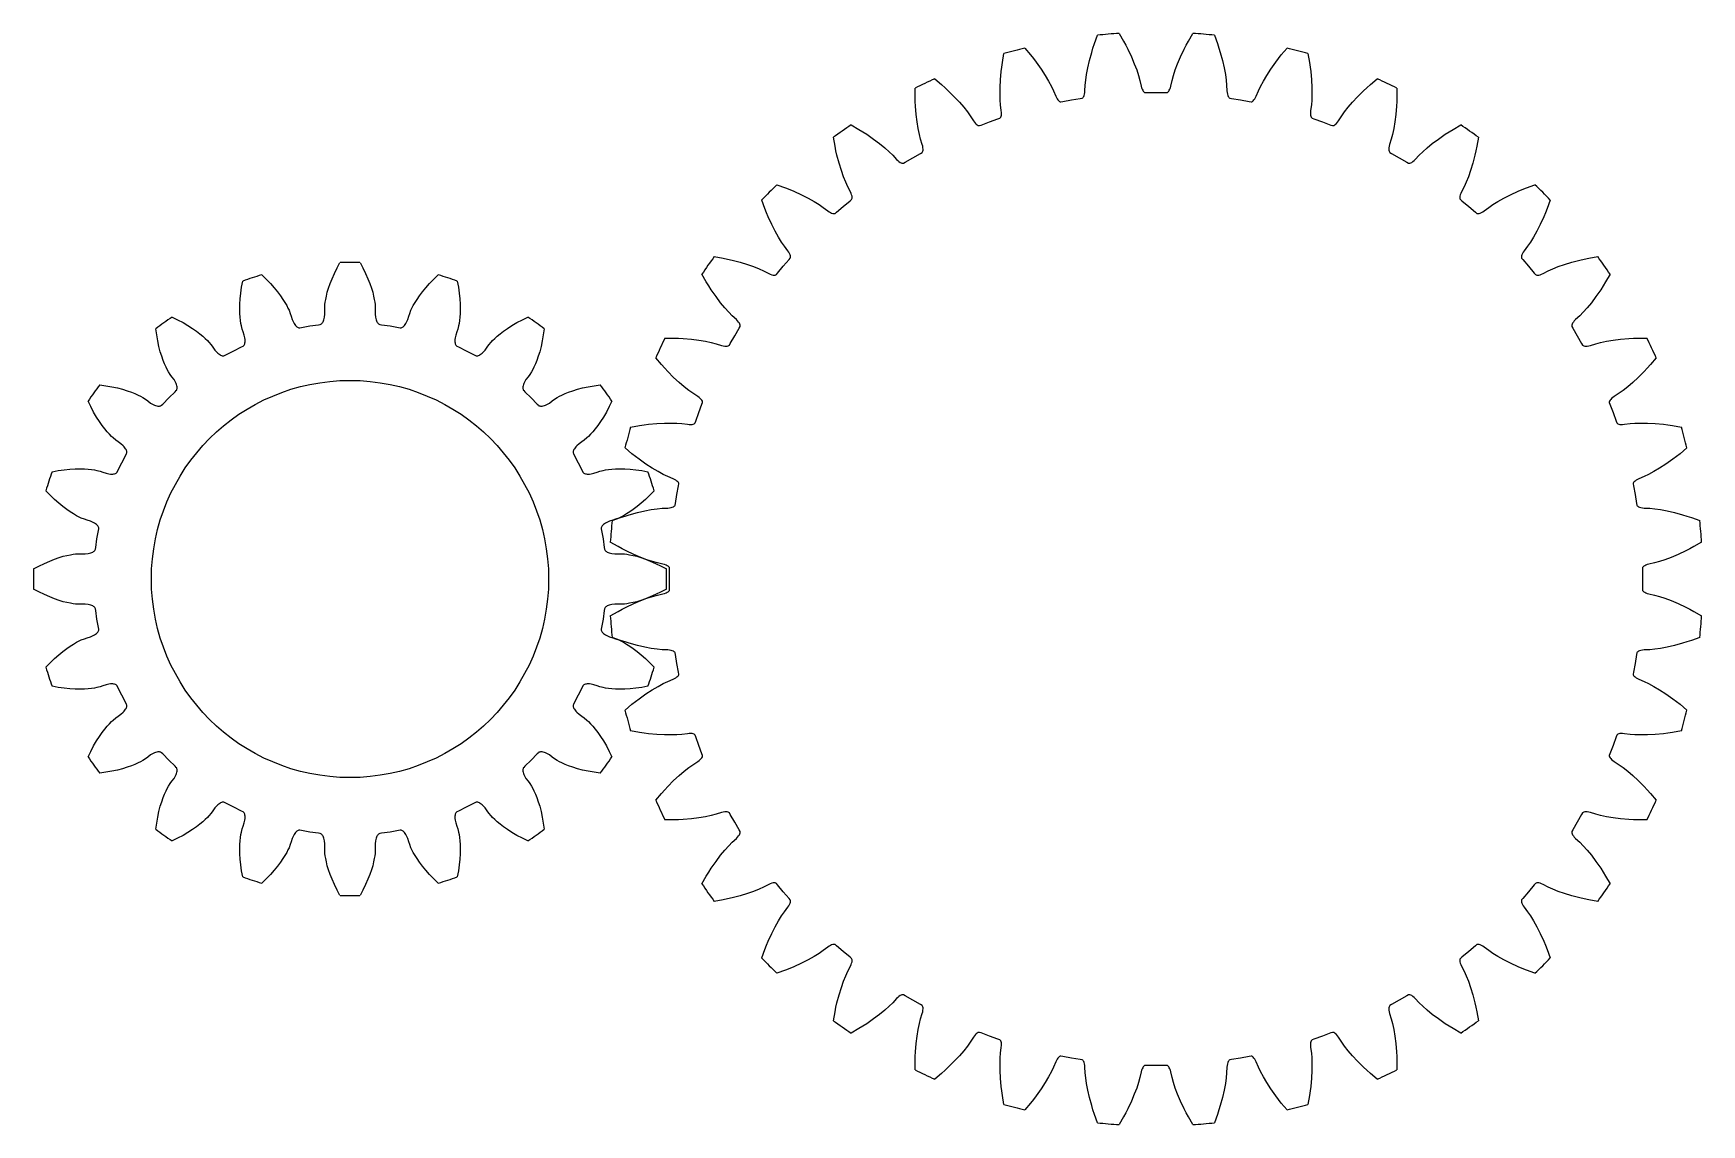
# Model space of a CAD drawing. Extents: x -5.5 to 23.5, y -9.5 to 9.5.
import ezdxf

# ---------------------------------------------------------------- set-up
doc = ezdxf.new("R2010")
doc.units = 0

msp = doc.modelspace()

# ---------------------------------------------------------------- linework, layer by layer
msp.add_circle((0, 0), 3.45)
msp.add_circle((0, 0), 3.45)
at = {"layer": 'layer0'}
for p, q in [((12.906, 9.223), (12.932, 9.3)), ((12.932, 9.3), (12.985, 9.446)), ((13.36, 9.478), (13.437, 9.344)), ((13.437, 9.344), (13.475, 9.272)), ((14.525, 9.272), (14.563, 9.344)), ((14.563, 9.344), (14.64, 9.478)), ((15.015, 9.446), (15.068, 9.3)), ((15.068, 9.3), (15.094, 9.223)), ((11.333, 8.973), (11.36, 9.126)), ((11.723, 9.223), (11.823, 9.104)), ((11.823, 9.104), (11.873, 9.041)), ((11.873, 9.041), (11.92, 8.978)), ((12.816, 8.879), (12.845, 9.007)), ((12.845, 9.007), (12.884, 9.148)), ((12.884, 9.148), (12.906, 9.223)), ((13.475, 9.272), (13.511, 9.203)), ((13.511, 9.203), (13.573, 9.071)), ((13.573, 9.071), (13.624, 8.95)), ((14.376, 8.95), (14.427, 9.071)), ((14.427, 9.071), (14.489, 9.203)), ((14.489, 9.203), (14.525, 9.272)), ((15.094, 9.223), (15.116, 9.148)), ((15.116, 9.148), (15.155, 9.007)), ((15.155, 9.007), (15.184, 8.879)), ((16.08, 8.978), (16.127, 9.041)), ((16.127, 9.041), (16.177, 9.104)), ((16.177, 9.104), (16.277, 9.223)), ((16.64, 9.126), (16.667, 8.973)), ((11.299, 8.67), (11.312, 8.815)), ((11.312, 8.815), (11.322, 8.893)), ((11.322, 8.893), (11.333, 8.973)), ((11.92, 8.978), (12.005, 8.859)), ((12.005, 8.859), (12.076, 8.749)), ((12.076, 8.749), (12.134, 8.649)), ((12.78, 8.664), (12.795, 8.766)), ((12.795, 8.766), (12.816, 8.879)), ((13.624, 8.95), (13.665, 8.842)), ((13.665, 8.842), (13.697, 8.744)), ((13.697, 8.744), (13.72, 8.661)), ((14.28, 8.661), (14.303, 8.744)), ((14.303, 8.744), (14.335, 8.842)), ((14.335, 8.842), (14.376, 8.95)), ((15.184, 8.879), (15.205, 8.766)), ((15.205, 8.766), (15.22, 8.664)), ((15.866, 8.649), (15.924, 8.749)), ((15.924, 8.749), (15.995, 8.859)), ((15.995, 8.859), (16.08, 8.978)), ((16.667, 8.973), (16.678, 8.893)), ((16.678, 8.893), (16.688, 8.815)), ((16.688, 8.815), (16.701, 8.67)), ((9.816, 8.374), (9.815, 8.529)), ((10.156, 8.688), (10.275, 8.588)), ((10.275, 8.588), (10.336, 8.534)), ((10.336, 8.534), (10.393, 8.48)), ((10.393, 8.48), (10.497, 8.378)), ((11.291, 8.423), (11.292, 8.539)), ((11.295, 8.32), (11.291, 8.423)), ((11.292, 8.539), (11.299, 8.67)), ((12.134, 8.649), (12.183, 8.558)), ((12.183, 8.558), (12.22, 8.481)), ((12.22, 8.481), (12.259, 8.389)), ((12.753, 8.401), (12.759, 8.423)), ((12.759, 8.423), (12.764, 8.449)), ((12.764, 8.449), (12.767, 8.479)), ((12.767, 8.479), (12.772, 8.579)), ((12.772, 8.579), (12.78, 8.664)), ((13.72, 8.661), (13.742, 8.564)), ((13.742, 8.564), (13.75, 8.535)), ((13.75, 8.535), (13.759, 8.51)), ((13.759, 8.51), (13.769, 8.49)), ((13.769, 8.49), (13.779, 8.473)), ((13.779, 8.473), (13.79, 8.461)), ((13.79, 8.461), (13.802, 8.453)), ((13.802, 8.453), (13.813, 8.449)), ((13.813, 8.449), (13.845, 8.449)), ((13.845, 8.449), (14, 8.45)), ((14, 8.45), (14.155, 8.449)), ((14.155, 8.449), (14.187, 8.449)), ((14.187, 8.449), (14.198, 8.453)), ((14.198, 8.453), (14.21, 8.461)), ((14.21, 8.461), (14.221, 8.473)), ((14.221, 8.473), (14.231, 8.49)), ((14.231, 8.49), (14.241, 8.51)), ((14.241, 8.51), (14.25, 8.535)), ((14.25, 8.535), (14.258, 8.564)), ((14.258, 8.564), (14.28, 8.661)), ((15.22, 8.664), (15.228, 8.579)), ((15.228, 8.579), (15.233, 8.479)), ((15.233, 8.479), (15.236, 8.449)), ((15.236, 8.449), (15.241, 8.423)), ((15.241, 8.423), (15.247, 8.401)), ((15.741, 8.389), (15.78, 8.481)), ((15.78, 8.481), (15.817, 8.558)), ((15.817, 8.558), (15.866, 8.649)), ((16.701, 8.67), (16.708, 8.539)), ((16.709, 8.423), (16.705, 8.32)), ((16.708, 8.539), (16.709, 8.423)), ((17.503, 8.378), (17.607, 8.48)), ((17.607, 8.48), (17.664, 8.534)), ((17.664, 8.534), (17.725, 8.588)), ((17.725, 8.588), (17.844, 8.688)), ((18.185, 8.529), (18.184, 8.374)), ((9.818, 8.293), (9.816, 8.374)), ((9.822, 8.214), (9.818, 8.293)), ((9.834, 8.069), (9.822, 8.214)), ((10.497, 8.378), (10.586, 8.282)), ((10.586, 8.282), (10.661, 8.194)), ((10.661, 8.194), (10.724, 8.113)), ((11.301, 8.235), (11.295, 8.32)), ((11.313, 8.136), (11.301, 8.235)), ((11.316, 8.106), (11.313, 8.136)), ((12.259, 8.389), (12.272, 8.362)), ((12.272, 8.362), (12.285, 8.339)), ((12.285, 8.339), (12.298, 8.321)), ((12.298, 8.321), (12.311, 8.306)), ((12.311, 8.306), (12.324, 8.296)), ((12.324, 8.296), (12.337, 8.29)), ((12.337, 8.29), (12.349, 8.288)), ((12.349, 8.288), (12.38, 8.293)), ((12.38, 8.293), (12.533, 8.322)), ((12.533, 8.322), (12.686, 8.347)), ((12.686, 8.347), (12.717, 8.353)), ((12.717, 8.353), (12.727, 8.359)), ((12.727, 8.359), (12.737, 8.369)), ((12.737, 8.369), (12.746, 8.383)), ((12.746, 8.383), (12.753, 8.401)), ((15.247, 8.401), (15.254, 8.383)), ((15.254, 8.383), (15.263, 8.369)), ((15.263, 8.369), (15.273, 8.359)), ((15.273, 8.359), (15.283, 8.353)), ((15.283, 8.353), (15.314, 8.347)), ((15.314, 8.347), (15.467, 8.322)), ((15.467, 8.322), (15.62, 8.293)), ((15.62, 8.293), (15.651, 8.288)), ((15.651, 8.288), (15.663, 8.29)), ((15.663, 8.29), (15.676, 8.296)), ((15.676, 8.296), (15.689, 8.306)), ((15.689, 8.306), (15.702, 8.321)), ((15.702, 8.321), (15.715, 8.339)), ((15.715, 8.339), (15.728, 8.362)), ((15.728, 8.362), (15.741, 8.389)), ((16.687, 8.136), (16.684, 8.106)), ((16.699, 8.235), (16.687, 8.136)), ((16.705, 8.32), (16.699, 8.235)), ((17.276, 8.113), (17.339, 8.194)), ((17.339, 8.194), (17.414, 8.282)), ((17.414, 8.282), (17.503, 8.378)), ((18.178, 8.214), (18.166, 8.069)), ((18.182, 8.293), (18.178, 8.214)), ((18.184, 8.374), (18.182, 8.293)), ((8.706, 7.888), (8.84, 7.811)), ((9.85, 7.939), (9.834, 8.069)), ((9.87, 7.825), (9.85, 7.939)), ((9.891, 7.724), (9.87, 7.825)), ((10.724, 8.113), (10.774, 8.043)), ((10.774, 8.043), (10.829, 7.96)), ((10.829, 7.96), (10.846, 7.935)), ((10.846, 7.935), (10.863, 7.915)), ((10.863, 7.915), (10.879, 7.899)), ((10.879, 7.899), (10.895, 7.887)), ((10.895, 7.887), (10.909, 7.879)), ((10.909, 7.879), (10.923, 7.875)), ((10.923, 7.875), (10.935, 7.875)), ((10.935, 7.875), (10.965, 7.886)), ((10.965, 7.886), (11.11, 7.94)), ((11.11, 7.94), (11.256, 7.992)), ((11.256, 7.992), (11.286, 8.003)), ((11.286, 8.003), (11.295, 8.011)), ((11.295, 8.011), (11.303, 8.022)), ((11.303, 8.022), (11.309, 8.038)), ((11.309, 8.038), (11.314, 8.057)), ((11.314, 8.057), (11.316, 8.08)), ((11.316, 8.08), (11.316, 8.106)), ((16.684, 8.106), (16.684, 8.08)), ((16.684, 8.08), (16.686, 8.057)), ((16.686, 8.057), (16.691, 8.038)), ((16.691, 8.038), (16.697, 8.022)), ((16.697, 8.022), (16.705, 8.011)), ((16.705, 8.011), (16.714, 8.003)), ((16.714, 8.003), (16.744, 7.992)), ((16.744, 7.992), (16.89, 7.94)), ((16.89, 7.94), (17.035, 7.886)), ((17.035, 7.886), (17.065, 7.875)), ((17.065, 7.875), (17.077, 7.875)), ((17.077, 7.875), (17.091, 7.879)), ((17.091, 7.879), (17.105, 7.887)), ((17.105, 7.887), (17.121, 7.899)), ((17.121, 7.899), (17.137, 7.915)), ((17.137, 7.915), (17.154, 7.935)), ((17.154, 7.935), (17.171, 7.96)), ((17.171, 7.96), (17.226, 8.043)), ((17.226, 8.043), (17.276, 8.113)), ((18.13, 7.825), (18.109, 7.724)), ((18.15, 7.939), (18.13, 7.825)), ((18.166, 8.069), (18.15, 7.939)), ((19.16, 7.811), (19.294, 7.888)), ((8.425, 7.52), (8.398, 7.673)), ((8.84, 7.811), (8.909, 7.768)), ((8.909, 7.768), (8.975, 7.725)), ((8.975, 7.725), (9.095, 7.642)), ((9.095, 7.642), (9.2, 7.563)), ((9.2, 7.563), (9.289, 7.489)), ((9.912, 7.641), (9.891, 7.724)), ((9.941, 7.546), (9.912, 7.641)), ((9.949, 7.517), (9.941, 7.546)), ((18.059, 7.546), (18.051, 7.517)), ((18.088, 7.641), (18.059, 7.546)), ((18.109, 7.724), (18.088, 7.641)), ((18.711, 7.489), (18.8, 7.563)), ((18.8, 7.563), (18.905, 7.642)), ((18.905, 7.642), (19.025, 7.725)), ((19.025, 7.725), (19.091, 7.768)), ((19.091, 7.768), (19.16, 7.811)), ((19.602, 7.673), (19.575, 7.52)), ((8.442, 7.44), (8.425, 7.52)), ((8.459, 7.364), (8.442, 7.44)), ((8.496, 7.223), (8.459, 7.364)), ((9.289, 7.489), (9.365, 7.421)), ((9.365, 7.421), (9.427, 7.361)), ((9.427, 7.361), (9.495, 7.288)), ((9.495, 7.288), (9.516, 7.267)), ((9.516, 7.267), (9.536, 7.25)), ((9.536, 7.25), (9.555, 7.237)), ((9.641, 7.239), (9.775, 7.318)), ((9.775, 7.318), (9.91, 7.394)), ((9.91, 7.394), (9.937, 7.41)), ((9.937, 7.41), (9.945, 7.419)), ((9.945, 7.419), (9.951, 7.432)), ((9.953, 7.491), (9.949, 7.517)), ((9.951, 7.432), (9.954, 7.448)), ((9.955, 7.468), (9.953, 7.491)), ((9.954, 7.448), (9.955, 7.468)), ((18.047, 7.491), (18.045, 7.468)), ((18.045, 7.468), (18.046, 7.448)), ((18.046, 7.448), (18.049, 7.432)), ((18.051, 7.517), (18.047, 7.491)), ((18.049, 7.432), (18.055, 7.419)), ((18.055, 7.419), (18.063, 7.41)), ((18.063, 7.41), (18.09, 7.394)), ((18.09, 7.394), (18.225, 7.318)), ((18.225, 7.318), (18.359, 7.239)), ((18.445, 7.237), (18.464, 7.25)), ((18.464, 7.25), (18.484, 7.267)), ((18.484, 7.267), (18.505, 7.288)), ((18.505, 7.288), (18.573, 7.361)), ((18.573, 7.361), (18.635, 7.421)), ((18.635, 7.421), (18.711, 7.489)), ((19.541, 7.364), (19.504, 7.223)), ((19.558, 7.44), (19.541, 7.364)), ((19.575, 7.52), (19.558, 7.44)), ((8.535, 7.098), (8.496, 7.223)), ((8.574, 6.989), (8.535, 7.098)), ((8.612, 6.893), (8.574, 6.989)), ((9.555, 7.237), (9.572, 7.228)), ((9.572, 7.228), (9.588, 7.222)), ((9.588, 7.222), (9.602, 7.221)), ((9.602, 7.221), (9.614, 7.223)), ((9.614, 7.223), (9.641, 7.239)), ((18.359, 7.239), (18.386, 7.223)), ((18.386, 7.223), (18.398, 7.221)), ((18.398, 7.221), (18.412, 7.222)), ((18.412, 7.222), (18.428, 7.228)), ((18.428, 7.228), (18.445, 7.237)), ((19.426, 6.989), (19.388, 6.893)), ((19.465, 7.098), (19.426, 6.989)), ((19.504, 7.223), (19.465, 7.098)), ((7.417, 6.849), (7.562, 6.796)), ((7.562, 6.796), (7.638, 6.766)), ((7.638, 6.766), (7.71, 6.735)), ((7.71, 6.735), (7.842, 6.674)), ((7.842, 6.674), (7.959, 6.615)), ((8.647, 6.815), (8.612, 6.893)), ((8.693, 6.726), (8.647, 6.815)), ((8.705, 6.699), (8.693, 6.726)), ((8.714, 6.674), (8.705, 6.699)), ((8.72, 6.652), (8.714, 6.674)), ((19.286, 6.674), (19.28, 6.652)), ((19.295, 6.699), (19.286, 6.674)), ((19.307, 6.726), (19.295, 6.699)), ((19.353, 6.815), (19.307, 6.726)), ((19.388, 6.893), (19.353, 6.815)), ((20.041, 6.615), (20.158, 6.674)), ((20.158, 6.674), (20.29, 6.735)), ((20.29, 6.735), (20.362, 6.766)), ((20.362, 6.766), (20.438, 6.796)), ((20.438, 6.796), (20.583, 6.849)), ((7.204, 6.438), (7.151, 6.583)), ((7.234, 6.362), (7.204, 6.438)), ((7.959, 6.615), (8.06, 6.558)), ((8.06, 6.558), (8.147, 6.503)), ((8.147, 6.503), (8.218, 6.455)), ((8.218, 6.455), (8.298, 6.395)), ((8.298, 6.395), (8.322, 6.378)), ((8.322, 6.378), (8.345, 6.365)), ((8.45, 6.372), (8.568, 6.473)), ((8.568, 6.473), (8.688, 6.572)), ((8.688, 6.572), (8.712, 6.592)), ((8.712, 6.592), (8.719, 6.602)), ((8.719, 6.602), (8.722, 6.616)), ((8.723, 6.633), (8.72, 6.652)), ((8.722, 6.616), (8.723, 6.633)), ((19.28, 6.652), (19.277, 6.633)), ((19.277, 6.633), (19.278, 6.616)), ((19.278, 6.616), (19.281, 6.602)), ((19.281, 6.602), (19.288, 6.592)), ((19.288, 6.592), (19.312, 6.572)), ((19.312, 6.572), (19.432, 6.473)), ((19.432, 6.473), (19.55, 6.372)), ((19.655, 6.365), (19.678, 6.378)), ((19.678, 6.378), (19.702, 6.395)), ((19.702, 6.395), (19.782, 6.455)), ((19.782, 6.455), (19.853, 6.503)), ((19.853, 6.503), (19.94, 6.558)), ((19.94, 6.558), (20.041, 6.615)), ((20.796, 6.438), (20.766, 6.362)), ((20.849, 6.583), (20.796, 6.438)), ((7.265, 6.29), (7.234, 6.362)), ((7.326, 6.158), (7.265, 6.29)), ((7.385, 6.041), (7.326, 6.158)), ((8.345, 6.365), (8.366, 6.355)), ((8.366, 6.355), (8.385, 6.349)), ((8.385, 6.349), (8.401, 6.347)), ((8.401, 6.347), (8.415, 6.348)), ((8.415, 6.348), (8.426, 6.352)), ((8.426, 6.352), (8.45, 6.372)), ((19.55, 6.372), (19.574, 6.352)), ((19.574, 6.352), (19.585, 6.348)), ((19.585, 6.348), (19.599, 6.347)), ((19.599, 6.347), (19.615, 6.349)), ((19.615, 6.349), (19.634, 6.355)), ((19.634, 6.355), (19.655, 6.365)), ((20.674, 6.158), (20.615, 6.041)), ((20.735, 6.29), (20.674, 6.158)), ((20.766, 6.362), (20.735, 6.29)), ((7.442, 5.94), (7.385, 6.041)), ((7.497, 5.853), (7.442, 5.94)), ((7.545, 5.782), (7.497, 5.853)), ((20.503, 5.853), (20.455, 5.782)), ((20.558, 5.94), (20.503, 5.853)), ((20.615, 6.041), (20.558, 5.94)), ((6.327, 5.602), (6.48, 5.575)), ((6.48, 5.575), (6.56, 5.558)), ((6.56, 5.558), (6.636, 5.541)), ((6.636, 5.541), (6.777, 5.504)), ((7.527, 5.432), (7.628, 5.55)), ((7.605, 5.702), (7.545, 5.782)), ((7.622, 5.678), (7.605, 5.702)), ((7.635, 5.655), (7.622, 5.678)), ((7.628, 5.55), (7.648, 5.574)), ((7.645, 5.634), (7.635, 5.655)), ((7.651, 5.615), (7.645, 5.634)), ((7.648, 5.574), (7.652, 5.585)), ((7.653, 5.599), (7.651, 5.615)), ((7.652, 5.585), (7.653, 5.599)), ((20.349, 5.615), (20.347, 5.599)), ((20.347, 5.599), (20.348, 5.585)), ((20.348, 5.585), (20.352, 5.574)), ((20.355, 5.634), (20.349, 5.615)), ((20.352, 5.574), (20.372, 5.55)), ((20.365, 5.655), (20.355, 5.634)), ((20.378, 5.678), (20.365, 5.655)), ((20.372, 5.55), (20.473, 5.432)), ((20.395, 5.702), (20.378, 5.678)), ((20.455, 5.782), (20.395, 5.702)), ((21.223, 5.504), (21.364, 5.541)), ((21.364, 5.541), (21.44, 5.558)), ((21.44, 5.558), (21.52, 5.575)), ((21.52, 5.575), (21.673, 5.602)), ((6.189, 5.16), (6.112, 5.294)), ((6.777, 5.504), (6.902, 5.465)), ((6.902, 5.465), (7.011, 5.426)), ((7.011, 5.426), (7.107, 5.388)), ((7.107, 5.388), (7.185, 5.353)), ((7.185, 5.353), (7.274, 5.307)), ((7.274, 5.307), (7.301, 5.295)), ((7.301, 5.295), (7.326, 5.286)), ((7.326, 5.286), (7.348, 5.28)), ((7.348, 5.28), (7.367, 5.277)), ((7.367, 5.277), (7.384, 5.278)), ((7.384, 5.278), (7.398, 5.281)), ((7.398, 5.281), (7.408, 5.288)), ((7.408, 5.288), (7.428, 5.312)), ((7.428, 5.312), (7.527, 5.432)), ((20.473, 5.432), (20.572, 5.312)), ((20.572, 5.312), (20.592, 5.288)), ((20.592, 5.288), (20.602, 5.281)), ((20.602, 5.281), (20.616, 5.278)), ((20.616, 5.278), (20.633, 5.277)), ((20.633, 5.277), (20.652, 5.28)), ((20.652, 5.28), (20.674, 5.286)), ((20.674, 5.286), (20.699, 5.295)), ((20.699, 5.295), (20.726, 5.307)), ((20.726, 5.307), (20.815, 5.353)), ((20.815, 5.353), (20.893, 5.388)), ((20.893, 5.388), (20.989, 5.426)), ((20.989, 5.426), (21.098, 5.465)), ((21.098, 5.465), (21.223, 5.504)), ((21.888, 5.294), (21.811, 5.16)), ((6.232, 5.091), (6.189, 5.16)), ((6.275, 5.025), (6.232, 5.091)), ((6.358, 4.905), (6.275, 5.025)), ((21.725, 5.025), (21.642, 4.905)), ((21.768, 5.091), (21.725, 5.025)), ((21.811, 5.16), (21.768, 5.091)), ((6.437, 4.8), (6.358, 4.905)), ((6.511, 4.711), (6.437, 4.8)), ((6.579, 4.635), (6.511, 4.711)), ((21.489, 4.711), (21.421, 4.635)), ((21.563, 4.8), (21.489, 4.711)), ((21.642, 4.905), (21.563, 4.8)), ((6.639, 4.573), (6.579, 4.635)), ((6.712, 4.505), (6.639, 4.573)), ((6.682, 4.225), (6.761, 4.359)), ((6.733, 4.484), (6.712, 4.505)), ((6.75, 4.464), (6.733, 4.484)), ((6.763, 4.445), (6.75, 4.464)), ((6.761, 4.359), (6.777, 4.386)), ((6.772, 4.428), (6.763, 4.445)), ((6.778, 4.412), (6.772, 4.428)), ((6.777, 4.386), (6.779, 4.398)), ((6.779, 4.398), (6.778, 4.412)), ((21.222, 4.412), (21.221, 4.398)), ((21.221, 4.398), (21.223, 4.386)), ((21.228, 4.428), (21.222, 4.412)), ((21.223, 4.386), (21.239, 4.359)), ((21.237, 4.445), (21.228, 4.428)), ((21.25, 4.464), (21.237, 4.445)), ((21.239, 4.359), (21.318, 4.225)), ((21.267, 4.484), (21.25, 4.464)), ((21.288, 4.505), (21.267, 4.484)), ((21.361, 4.573), (21.288, 4.505)), ((21.421, 4.635), (21.361, 4.573)), ((5.471, 4.185), (5.626, 4.184)), ((5.626, 4.184), (5.707, 4.182)), ((5.707, 4.182), (5.786, 4.178)), ((5.786, 4.178), (5.931, 4.166)), ((5.931, 4.166), (6.061, 4.15)), ((6.061, 4.15), (6.175, 4.13)), ((6.175, 4.13), (6.276, 4.109)), ((6.276, 4.109), (6.359, 4.088)), ((6.359, 4.088), (6.454, 4.059)), ((6.454, 4.059), (6.483, 4.051)), ((6.581, 4.055), (6.59, 4.063)), ((6.59, 4.063), (6.606, 4.09)), ((6.606, 4.09), (6.682, 4.225)), ((21.318, 4.225), (21.394, 4.09)), ((21.394, 4.09), (21.41, 4.063)), ((21.41, 4.063), (21.419, 4.055)), ((21.517, 4.051), (21.546, 4.059)), ((21.546, 4.059), (21.641, 4.088)), ((21.641, 4.088), (21.724, 4.109)), ((21.724, 4.109), (21.825, 4.13)), ((21.825, 4.13), (21.939, 4.15)), ((21.939, 4.15), (22.069, 4.166)), ((22.069, 4.166), (22.214, 4.178)), ((22.214, 4.178), (22.293, 4.182)), ((22.293, 4.182), (22.374, 4.184)), ((22.374, 4.184), (22.529, 4.185)), ((5.412, 3.725), (5.312, 3.844)), ((6.483, 4.051), (6.509, 4.047)), ((6.509, 4.047), (6.532, 4.045)), ((6.532, 4.045), (6.552, 4.046)), ((6.552, 4.046), (6.568, 4.049)), ((6.568, 4.049), (6.581, 4.055)), ((21.419, 4.055), (21.432, 4.049)), ((21.432, 4.049), (21.448, 4.046)), ((21.448, 4.046), (21.468, 4.045)), ((21.468, 4.045), (21.491, 4.047)), ((21.491, 4.047), (21.517, 4.051)), ((22.688, 3.844), (22.588, 3.725)), ((5.466, 3.664), (5.412, 3.725)), ((5.52, 3.607), (5.466, 3.664)), ((5.622, 3.503), (5.52, 3.607)), ((5.718, 3.414), (5.622, 3.503)), ((22.378, 3.503), (22.282, 3.414)), ((22.48, 3.607), (22.378, 3.503)), ((22.534, 3.664), (22.48, 3.607)), ((22.588, 3.725), (22.534, 3.664)), ((5.806, 3.339), (5.718, 3.414)), ((5.887, 3.276), (5.806, 3.339)), ((5.957, 3.226), (5.887, 3.276)), ((6.04, 3.171), (5.957, 3.226)), ((22.043, 3.226), (21.96, 3.171)), ((22.113, 3.276), (22.043, 3.226)), ((22.194, 3.339), (22.113, 3.276)), ((22.282, 3.414), (22.194, 3.339)), ((6.065, 3.154), (6.04, 3.171)), ((6.06, 2.89), (6.114, 3.035)), ((6.085, 3.137), (6.065, 3.154)), ((6.101, 3.121), (6.085, 3.137)), ((6.113, 3.105), (6.101, 3.121)), ((6.121, 3.091), (6.113, 3.105)), ((6.114, 3.035), (6.125, 3.065)), ((6.125, 3.077), (6.121, 3.091)), ((6.125, 3.065), (6.125, 3.077)), ((21.879, 3.091), (21.875, 3.077)), ((21.875, 3.077), (21.875, 3.065)), ((21.875, 3.065), (21.886, 3.035)), ((21.887, 3.105), (21.879, 3.091)), ((21.886, 3.035), (21.94, 2.89)), ((21.899, 3.121), (21.887, 3.105)), ((21.915, 3.137), (21.899, 3.121)), ((21.935, 3.154), (21.915, 3.137)), ((21.96, 3.171), (21.935, 3.154)), ((4.874, 2.64), (5.027, 2.667)), ((5.027, 2.667), (5.107, 2.678)), ((5.107, 2.678), (5.185, 2.688)), ((5.185, 2.688), (5.33, 2.701)), ((5.33, 2.701), (5.461, 2.708)), ((5.461, 2.708), (5.577, 2.709)), ((5.577, 2.709), (5.68, 2.705)), ((5.68, 2.705), (5.765, 2.699)), ((5.765, 2.699), (5.864, 2.687)), ((5.864, 2.687), (5.894, 2.684)), ((5.894, 2.684), (5.92, 2.684)), ((5.92, 2.684), (5.943, 2.686)), ((5.943, 2.686), (5.962, 2.691)), ((5.962, 2.691), (5.978, 2.697)), ((5.978, 2.697), (5.989, 2.705)), ((5.989, 2.705), (5.997, 2.714)), ((5.997, 2.714), (6.008, 2.744)), ((6.008, 2.744), (6.06, 2.89)), ((21.94, 2.89), (21.992, 2.744)), ((21.992, 2.744), (22.003, 2.714)), ((22.003, 2.714), (22.011, 2.705)), ((22.011, 2.705), (22.022, 2.697)), ((22.022, 2.697), (22.038, 2.691)), ((22.038, 2.691), (22.057, 2.686)), ((22.057, 2.686), (22.08, 2.684)), ((22.08, 2.684), (22.106, 2.684)), ((22.106, 2.684), (22.136, 2.687)), ((22.136, 2.687), (22.235, 2.699)), ((22.235, 2.699), (22.32, 2.705)), ((22.32, 2.705), (22.423, 2.709)), ((22.423, 2.709), (22.539, 2.708)), ((22.539, 2.708), (22.67, 2.701)), ((22.67, 2.701), (22.815, 2.688)), ((22.815, 2.688), (22.893, 2.678)), ((22.893, 2.678), (22.973, 2.667)), ((22.973, 2.667), (23.126, 2.64)), ((4.896, 2.177), (4.777, 2.277)), ((4.959, 2.127), (4.896, 2.177)), ((5.022, 2.08), (4.959, 2.127)), ((5.141, 1.995), (5.022, 2.08)), ((22.978, 2.08), (22.859, 1.995)), ((23.041, 2.127), (22.978, 2.08)), ((23.104, 2.177), (23.041, 2.127)), ((23.223, 2.277), (23.104, 2.177)), ((5.251, 1.924), (5.141, 1.995)), ((5.351, 1.866), (5.251, 1.924)), ((5.442, 1.817), (5.351, 1.866)), ((5.519, 1.78), (5.442, 1.817)), ((5.611, 1.741), (5.519, 1.78)), ((5.638, 1.728), (5.611, 1.741)), ((22.389, 1.741), (22.362, 1.728)), ((22.481, 1.78), (22.389, 1.741)), ((22.558, 1.817), (22.481, 1.78)), ((22.649, 1.866), (22.558, 1.817)), ((22.749, 1.924), (22.649, 1.866)), ((22.859, 1.995), (22.749, 1.924)), ((5.661, 1.715), (5.638, 1.728)), ((5.653, 1.314), (5.678, 1.467)), ((5.679, 1.702), (5.661, 1.715)), ((5.678, 1.467), (5.707, 1.62)), ((5.694, 1.689), (5.679, 1.702)), ((5.704, 1.676), (5.694, 1.689)), ((5.71, 1.663), (5.704, 1.676)), ((5.707, 1.62), (5.712, 1.651)), ((5.712, 1.651), (5.71, 1.663)), ((22.29, 1.663), (22.288, 1.651)), ((22.288, 1.651), (22.293, 1.62)), ((22.296, 1.676), (22.29, 1.663)), ((22.293, 1.62), (22.322, 1.467)), ((22.306, 1.689), (22.296, 1.676)), ((22.321, 1.702), (22.306, 1.689)), ((22.339, 1.715), (22.321, 1.702)), ((22.322, 1.467), (22.347, 1.314)), ((22.362, 1.728), (22.339, 1.715)), ((4.993, 1.155), (5.121, 1.184)), ((5.121, 1.184), (5.234, 1.205)), ((5.234, 1.205), (5.336, 1.22)), ((5.336, 1.22), (5.421, 1.228)), ((5.421, 1.228), (5.521, 1.233)), ((5.521, 1.233), (5.551, 1.236)), ((5.551, 1.236), (5.577, 1.241)), ((5.577, 1.241), (5.599, 1.247)), ((5.599, 1.247), (5.617, 1.254)), ((5.617, 1.254), (5.631, 1.263)), ((5.631, 1.263), (5.641, 1.273)), ((5.641, 1.273), (5.647, 1.283)), ((5.647, 1.283), (5.653, 1.314)), ((22.347, 1.314), (22.353, 1.283)), ((22.353, 1.283), (22.359, 1.273)), ((22.359, 1.273), (22.369, 1.263)), ((22.369, 1.263), (22.383, 1.254)), ((22.383, 1.254), (22.401, 1.247)), ((22.401, 1.247), (22.423, 1.241)), ((22.423, 1.241), (22.449, 1.236)), ((22.449, 1.236), (22.479, 1.233)), ((22.479, 1.233), (22.579, 1.228)), ((22.579, 1.228), (22.664, 1.22)), ((22.664, 1.22), (22.766, 1.205)), ((22.766, 1.205), (22.879, 1.184)), ((22.879, 1.184), (23.007, 1.155)), ((4.554, 1.015), (4.7, 1.068)), ((4.7, 1.068), (4.777, 1.094)), ((4.777, 1.094), (4.852, 1.116)), ((4.852, 1.116), (4.993, 1.155)), ((23.007, 1.155), (23.148, 1.116)), ((23.148, 1.116), (23.223, 1.094)), ((23.223, 1.094), (23.3, 1.068)), ((23.3, 1.068), (23.446, 1.015)), ((4.656, 0.563), (4.522, 0.64)), ((23.478, 0.64), (23.344, 0.563)), ((4.728, 0.525), (4.656, 0.563)), ((4.797, 0.489), (4.728, 0.525)), ((4.929, 0.427), (4.797, 0.489)), ((5.05, 0.376), (4.929, 0.427)), ((5.158, 0.335), (5.05, 0.376)), ((5.256, 0.303), (5.158, 0.335)), ((5.339, 0.28), (5.256, 0.303)), ((22.744, 0.303), (22.661, 0.28)), ((22.842, 0.335), (22.744, 0.303)), ((22.95, 0.376), (22.842, 0.335)), ((23.071, 0.427), (22.95, 0.376)), ((23.203, 0.489), (23.071, 0.427)), ((23.272, 0.525), (23.203, 0.489)), ((23.344, 0.563), (23.272, 0.525)), ((5.436, 0.258), (5.339, 0.28)), ((5.465, 0.25), (5.436, 0.258)), ((5.49, 0.241), (5.465, 0.25)), ((5.51, 0.231), (5.49, 0.241)), ((5.527, 0.221), (5.51, 0.231)), ((5.539, 0.21), (5.527, 0.221)), ((5.547, 0.198), (5.539, 0.21)), ((5.551, 0.187), (5.547, 0.198)), ((5.55, 0), (5.551, 0.155)), ((5.551, -0.155), (5.55, 0)), ((5.551, 0.155), (5.551, 0.187)), ((22.453, 0.198), (22.449, 0.187)), ((22.449, 0.187), (22.449, 0.155)), ((22.449, 0.155), (22.45, 0)), ((22.45, 0), (22.449, -0.155)), ((22.461, 0.21), (22.453, 0.198)), ((22.473, 0.221), (22.461, 0.21)), ((22.49, 0.231), (22.473, 0.221)), ((22.51, 0.241), (22.49, 0.231)), ((22.535, 0.25), (22.51, 0.241)), ((22.564, 0.258), (22.535, 0.25)), ((22.661, 0.28), (22.564, 0.258)), ((5.256, -0.303), (5.339, -0.28)), ((5.339, -0.28), (5.436, -0.258)), ((5.436, -0.258), (5.465, -0.25)), ((5.465, -0.25), (5.49, -0.241)), ((5.49, -0.241), (5.51, -0.231)), ((5.51, -0.231), (5.527, -0.221)), ((5.527, -0.221), (5.539, -0.21)), ((5.539, -0.21), (5.547, -0.198)), ((5.547, -0.198), (5.551, -0.187)), ((5.551, -0.187), (5.551, -0.155)), ((22.449, -0.155), (22.449, -0.187)), ((22.449, -0.187), (22.453, -0.198)), ((22.453, -0.198), (22.461, -0.21)), ((22.461, -0.21), (22.473, -0.221)), ((22.473, -0.221), (22.49, -0.231)), ((22.49, -0.231), (22.51, -0.241)), ((22.51, -0.241), (22.535, -0.25)), ((22.535, -0.25), (22.564, -0.258)), ((22.564, -0.258), (22.661, -0.28)), ((22.661, -0.28), (22.744, -0.303)), ((4.522, -0.64), (4.656, -0.563)), ((4.656, -0.563), (4.728, -0.525)), ((4.728, -0.525), (4.797, -0.489)), ((4.797, -0.489), (4.929, -0.427)), ((4.929, -0.427), (5.05, -0.376)), ((5.05, -0.376), (5.158, -0.335)), ((5.158, -0.335), (5.256, -0.303)), ((22.744, -0.303), (22.842, -0.335)), ((22.842, -0.335), (22.95, -0.376)), ((22.95, -0.376), (23.071, -0.427)), ((23.071, -0.427), (23.203, -0.489)), ((23.203, -0.489), (23.272, -0.525)), ((23.272, -0.525), (23.344, -0.563)), ((23.344, -0.563), (23.478, -0.64)), ((4.7, -1.068), (4.554, -1.015)), ((4.777, -1.094), (4.7, -1.068)), ((4.852, -1.116), (4.777, -1.094)), ((4.993, -1.155), (4.852, -1.116)), ((5.121, -1.184), (4.993, -1.155)), ((23.007, -1.155), (22.879, -1.184)), ((23.148, -1.116), (23.007, -1.155)), ((23.223, -1.094), (23.148, -1.116)), ((23.3, -1.068), (23.223, -1.094)), ((23.446, -1.015), (23.3, -1.068)), ((5.234, -1.205), (5.121, -1.184)), ((5.336, -1.22), (5.234, -1.205)), ((5.421, -1.228), (5.336, -1.22)), ((5.521, -1.233), (5.421, -1.228)), ((5.551, -1.236), (5.521, -1.233)), ((5.577, -1.241), (5.551, -1.236)), ((5.599, -1.247), (5.577, -1.241)), ((5.617, -1.254), (5.599, -1.247)), ((5.631, -1.263), (5.617, -1.254)), ((5.641, -1.273), (5.631, -1.263)), ((5.647, -1.283), (5.641, -1.273)), ((5.653, -1.314), (5.647, -1.283)), ((5.678, -1.467), (5.653, -1.314)), ((22.347, -1.314), (22.322, -1.467)), ((22.353, -1.283), (22.347, -1.314)), ((22.359, -1.273), (22.353, -1.283)), ((22.369, -1.263), (22.359, -1.273)), ((22.383, -1.254), (22.369, -1.263)), ((22.401, -1.247), (22.383, -1.254)), ((22.423, -1.241), (22.401, -1.247)), ((22.449, -1.236), (22.423, -1.241)), ((22.479, -1.233), (22.449, -1.236)), ((22.579, -1.228), (22.479, -1.233)), ((22.664, -1.22), (22.579, -1.228)), ((22.766, -1.205), (22.664, -1.22)), ((22.879, -1.184), (22.766, -1.205)), ((5.611, -1.741), (5.638, -1.728)), ((5.638, -1.728), (5.661, -1.715)), ((5.661, -1.715), (5.679, -1.702)), ((5.707, -1.62), (5.678, -1.467)), ((5.679, -1.702), (5.694, -1.689)), ((5.694, -1.689), (5.704, -1.676)), ((5.704, -1.676), (5.71, -1.663)), ((5.712, -1.651), (5.707, -1.62)), ((5.71, -1.663), (5.712, -1.651)), ((22.293, -1.62), (22.288, -1.651)), ((22.288, -1.651), (22.29, -1.663)), ((22.29, -1.663), (22.296, -1.676)), ((22.322, -1.467), (22.293, -1.62)), ((22.296, -1.676), (22.306, -1.689)), ((22.306, -1.689), (22.321, -1.702)), ((22.321, -1.702), (22.339, -1.715)), ((22.339, -1.715), (22.362, -1.728)), ((22.362, -1.728), (22.389, -1.741)), ((5.022, -2.08), (5.141, -1.995)), ((5.141, -1.995), (5.251, -1.924)), ((5.251, -1.924), (5.351, -1.866)), ((5.351, -1.866), (5.442, -1.817)), ((5.442, -1.817), (5.519, -1.78)), ((5.519, -1.78), (5.611, -1.741)), ((22.389, -1.741), (22.481, -1.78)), ((22.481, -1.78), (22.558, -1.817)), ((22.558, -1.817), (22.649, -1.866)), ((22.649, -1.866), (22.749, -1.924)), ((22.749, -1.924), (22.859, -1.995)), ((22.859, -1.995), (22.978, -2.08)), ((4.777, -2.277), (4.896, -2.177)), ((4.896, -2.177), (4.959, -2.127)), ((4.959, -2.127), (5.022, -2.08)), ((22.978, -2.08), (23.041, -2.127)), ((23.041, -2.127), (23.104, -2.177)), ((23.104, -2.177), (23.223, -2.277)), ((5.027, -2.667), (4.874, -2.64)), ((5.107, -2.678), (5.027, -2.667)), ((5.185, -2.688), (5.107, -2.678)), ((5.33, -2.701), (5.185, -2.688)), ((5.461, -2.708), (5.33, -2.701)), ((5.577, -2.709), (5.461, -2.708)), ((5.68, -2.705), (5.577, -2.709)), ((5.765, -2.699), (5.68, -2.705)), ((5.864, -2.687), (5.765, -2.699)), ((5.894, -2.684), (5.864, -2.687)), ((5.92, -2.684), (5.894, -2.684)), ((5.943, -2.686), (5.92, -2.684)), ((5.962, -2.691), (5.943, -2.686)), ((5.978, -2.697), (5.962, -2.691)), ((5.989, -2.705), (5.978, -2.697)), ((5.997, -2.714), (5.989, -2.705)), ((6.008, -2.744), (5.997, -2.714)), ((6.06, -2.89), (6.008, -2.744)), ((6.114, -3.035), (6.06, -2.89)), ((21.94, -2.89), (21.886, -3.035)), ((21.992, -2.744), (21.94, -2.89)), ((22.003, -2.714), (21.992, -2.744)), ((22.011, -2.705), (22.003, -2.714)), ((22.022, -2.697), (22.011, -2.705)), ((22.038, -2.691), (22.022, -2.697)), ((22.057, -2.686), (22.038, -2.691)), ((22.08, -2.684), (22.057, -2.686)), ((22.106, -2.684), (22.08, -2.684)), ((22.136, -2.687), (22.106, -2.684)), ((22.235, -2.699), (22.136, -2.687)), ((22.32, -2.705), (22.235, -2.699)), ((22.423, -2.709), (22.32, -2.705)), ((22.539, -2.708), (22.423, -2.709)), ((22.67, -2.701), (22.539, -2.708)), ((22.815, -2.688), (22.67, -2.701)), ((22.893, -2.678), (22.815, -2.688)), ((22.973, -2.667), (22.893, -2.678)), ((23.126, -2.64), (22.973, -2.667)), ((5.957, -3.226), (6.04, -3.171)), ((6.04, -3.171), (6.065, -3.154)), ((6.065, -3.154), (6.085, -3.137)), ((6.085, -3.137), (6.101, -3.121)), ((6.101, -3.121), (6.113, -3.105)), ((6.113, -3.105), (6.121, -3.091)), ((6.125, -3.065), (6.114, -3.035)), ((6.121, -3.091), (6.125, -3.077)), ((6.125, -3.077), (6.125, -3.065)), ((21.886, -3.035), (21.875, -3.065)), ((21.875, -3.065), (21.875, -3.077)), ((21.875, -3.077), (21.879, -3.091)), ((21.879, -3.091), (21.887, -3.105)), ((21.887, -3.105), (21.899, -3.121)), ((21.899, -3.121), (21.915, -3.137)), ((21.915, -3.137), (21.935, -3.154)), ((21.935, -3.154), (21.96, -3.171)), ((21.96, -3.171), (22.043, -3.226)), ((5.622, -3.503), (5.718, -3.414)), ((5.718, -3.414), (5.806, -3.339)), ((5.806, -3.339), (5.887, -3.276)), ((5.887, -3.276), (5.957, -3.226)), ((22.043, -3.226), (22.113, -3.276)), ((22.113, -3.276), (22.194, -3.339)), ((22.194, -3.339), (22.282, -3.414)), ((22.282, -3.414), (22.378, -3.503)), ((5.312, -3.844), (5.412, -3.725)), ((5.412, -3.725), (5.466, -3.664)), ((5.466, -3.664), (5.52, -3.607)), ((5.52, -3.607), (5.622, -3.503)), ((22.378, -3.503), (22.48, -3.607)), ((22.48, -3.607), (22.534, -3.664)), ((22.534, -3.664), (22.588, -3.725)), ((22.588, -3.725), (22.688, -3.844)), ((6.483, -4.051), (6.454, -4.059)), ((6.509, -4.047), (6.483, -4.051)), ((6.532, -4.045), (6.509, -4.047)), ((6.552, -4.046), (6.532, -4.045)), ((6.568, -4.049), (6.552, -4.046)), ((6.581, -4.055), (6.568, -4.049)), ((6.59, -4.063), (6.581, -4.055)), ((21.419, -4.055), (21.41, -4.063)), ((21.432, -4.049), (21.419, -4.055)), ((21.448, -4.046), (21.432, -4.049)), ((21.468, -4.045), (21.448, -4.046)), ((21.491, -4.047), (21.468, -4.045)), ((21.517, -4.051), (21.491, -4.047)), ((21.546, -4.059), (21.517, -4.051)), ((5.626, -4.184), (5.471, -4.185)), ((5.707, -4.182), (5.626, -4.184)), ((5.786, -4.178), (5.707, -4.182)), ((5.931, -4.166), (5.786, -4.178)), ((6.061, -4.15), (5.931, -4.166)), ((6.175, -4.13), (6.061, -4.15)), ((6.276, -4.109), (6.175, -4.13)), ((6.359, -4.088), (6.276, -4.109)), ((6.454, -4.059), (6.359, -4.088)), ((6.606, -4.09), (6.59, -4.063)), ((6.682, -4.225), (6.606, -4.09)), ((6.761, -4.359), (6.682, -4.225)), ((21.318, -4.225), (21.239, -4.359)), ((21.394, -4.09), (21.318, -4.225)), ((21.41, -4.063), (21.394, -4.09)), ((21.641, -4.088), (21.546, -4.059)), ((21.724, -4.109), (21.641, -4.088)), ((21.825, -4.13), (21.724, -4.109)), ((21.939, -4.15), (21.825, -4.13)), ((22.069, -4.166), (21.939, -4.15)), ((22.214, -4.178), (22.069, -4.166)), ((22.293, -4.182), (22.214, -4.178)), ((22.374, -4.184), (22.293, -4.182)), ((22.529, -4.185), (22.374, -4.184)), ((6.511, -4.711), (6.579, -4.635)), ((6.579, -4.635), (6.639, -4.573)), ((6.639, -4.573), (6.712, -4.505)), ((6.712, -4.505), (6.733, -4.484)), ((6.733, -4.484), (6.75, -4.464)), ((6.75, -4.464), (6.763, -4.445)), ((6.777, -4.386), (6.761, -4.359)), ((6.763, -4.445), (6.772, -4.428)), ((6.772, -4.428), (6.778, -4.412)), ((6.779, -4.398), (6.777, -4.386)), ((6.778, -4.412), (6.779, -4.398)), ((21.223, -4.386), (21.221, -4.398)), ((21.221, -4.398), (21.222, -4.412)), ((21.222, -4.412), (21.228, -4.428)), ((21.239, -4.359), (21.223, -4.386)), ((21.228, -4.428), (21.237, -4.445)), ((21.237, -4.445), (21.25, -4.464)), ((21.25, -4.464), (21.267, -4.484)), ((21.267, -4.484), (21.288, -4.505)), ((21.288, -4.505), (21.361, -4.573)), ((21.361, -4.573), (21.421, -4.635)), ((21.421, -4.635), (21.489, -4.711)), ((6.275, -5.025), (6.358, -4.905)), ((6.358, -4.905), (6.437, -4.8)), ((6.437, -4.8), (6.511, -4.711)), ((21.489, -4.711), (21.563, -4.8)), ((21.563, -4.8), (21.642, -4.905)), ((21.642, -4.905), (21.725, -5.025)), ((6.112, -5.294), (6.189, -5.16)), ((6.189, -5.16), (6.232, -5.091)), ((6.232, -5.091), (6.275, -5.025)), ((21.725, -5.025), (21.768, -5.091)), ((21.768, -5.091), (21.811, -5.16)), ((21.811, -5.16), (21.888, -5.294)), ((6.777, -5.504), (6.636, -5.541)), ((6.902, -5.465), (6.777, -5.504)), ((7.011, -5.426), (6.902, -5.465)), ((7.107, -5.388), (7.011, -5.426)), ((7.185, -5.353), (7.107, -5.388)), ((7.274, -5.307), (7.185, -5.353)), ((7.301, -5.295), (7.274, -5.307)), ((7.326, -5.286), (7.301, -5.295)), ((7.348, -5.28), (7.326, -5.286)), ((7.367, -5.277), (7.348, -5.28)), ((7.384, -5.278), (7.367, -5.277)), ((7.398, -5.281), (7.384, -5.278)), ((7.408, -5.288), (7.398, -5.281)), ((7.428, -5.312), (7.408, -5.288)), ((7.527, -5.432), (7.428, -5.312)), ((7.628, -5.55), (7.527, -5.432)), ((20.473, -5.432), (20.372, -5.55)), ((20.572, -5.312), (20.473, -5.432)), ((20.592, -5.288), (20.572, -5.312)), ((20.602, -5.281), (20.592, -5.288)), ((20.616, -5.278), (20.602, -5.281)), ((20.633, -5.277), (20.616, -5.278)), ((20.652, -5.28), (20.633, -5.277)), ((20.674, -5.286), (20.652, -5.28)), ((20.699, -5.295), (20.674, -5.286)), ((20.726, -5.307), (20.699, -5.295)), ((20.815, -5.353), (20.726, -5.307)), ((20.893, -5.388), (20.815, -5.353)), ((20.989, -5.426), (20.893, -5.388)), ((21.098, -5.465), (20.989, -5.426)), ((21.223, -5.504), (21.098, -5.465)), ((21.364, -5.541), (21.223, -5.504)), ((6.48, -5.575), (6.327, -5.602)), ((6.56, -5.558), (6.48, -5.575)), ((6.636, -5.541), (6.56, -5.558)), ((7.497, -5.853), (7.545, -5.782)), ((7.545, -5.782), (7.605, -5.702)), ((7.605, -5.702), (7.622, -5.678)), ((7.622, -5.678), (7.635, -5.655)), ((7.648, -5.574), (7.628, -5.55)), ((7.635, -5.655), (7.645, -5.634)), ((7.645, -5.634), (7.651, -5.615)), ((7.652, -5.585), (7.648, -5.574)), ((7.651, -5.615), (7.653, -5.599)), ((7.653, -5.599), (7.652, -5.585)), ((20.348, -5.585), (20.347, -5.599)), ((20.347, -5.599), (20.349, -5.615)), ((20.352, -5.574), (20.348, -5.585)), ((20.349, -5.615), (20.355, -5.634)), ((20.372, -5.55), (20.352, -5.574)), ((20.355, -5.634), (20.365, -5.655)), ((20.365, -5.655), (20.378, -5.678)), ((20.378, -5.678), (20.395, -5.702)), ((20.395, -5.702), (20.455, -5.782)), ((20.455, -5.782), (20.503, -5.853)), ((21.44, -5.558), (21.364, -5.541)), ((21.52, -5.575), (21.44, -5.558)), ((21.673, -5.602), (21.52, -5.575)), ((7.326, -6.158), (7.385, -6.041)), ((7.385, -6.041), (7.442, -5.94)), ((7.442, -5.94), (7.497, -5.853)), ((20.503, -5.853), (20.558, -5.94)), ((20.558, -5.94), (20.615, -6.041)), ((20.615, -6.041), (20.674, -6.158)), ((7.204, -6.438), (7.234, -6.362)), ((7.234, -6.362), (7.265, -6.29)), ((7.265, -6.29), (7.326, -6.158)), ((8.345, -6.365), (8.322, -6.378)), ((8.366, -6.355), (8.345, -6.365)), ((8.385, -6.349), (8.366, -6.355)), ((8.401, -6.347), (8.385, -6.349)), ((8.415, -6.348), (8.401, -6.347)), ((8.426, -6.352), (8.415, -6.348)), ((8.45, -6.372), (8.426, -6.352)), ((8.568, -6.473), (8.45, -6.372)), ((19.55, -6.372), (19.432, -6.473)), ((19.574, -6.352), (19.55, -6.372)), ((19.585, -6.348), (19.574, -6.352)), ((19.599, -6.347), (19.585, -6.348)), ((19.615, -6.349), (19.599, -6.347)), ((19.634, -6.355), (19.615, -6.349)), ((19.655, -6.365), (19.634, -6.355)), ((19.678, -6.378), (19.655, -6.365)), ((20.674, -6.158), (20.735, -6.29)), ((20.735, -6.29), (20.766, -6.362)), ((20.766, -6.362), (20.796, -6.438)), ((7.151, -6.583), (7.204, -6.438)), ((7.959, -6.615), (7.842, -6.674)), ((8.06, -6.558), (7.959, -6.615)), ((8.147, -6.503), (8.06, -6.558)), ((8.218, -6.455), (8.147, -6.503)), ((8.298, -6.395), (8.218, -6.455)), ((8.322, -6.378), (8.298, -6.395)), ((8.688, -6.572), (8.568, -6.473)), ((8.712, -6.592), (8.688, -6.572)), ((8.719, -6.602), (8.712, -6.592)), ((8.714, -6.674), (8.72, -6.652)), ((8.722, -6.616), (8.719, -6.602)), ((8.72, -6.652), (8.723, -6.633)), ((8.723, -6.633), (8.722, -6.616)), ((19.278, -6.616), (19.277, -6.633)), ((19.277, -6.633), (19.28, -6.652)), ((19.281, -6.602), (19.278, -6.616)), ((19.28, -6.652), (19.286, -6.674)), ((19.288, -6.592), (19.281, -6.602)), ((19.312, -6.572), (19.288, -6.592)), ((19.432, -6.473), (19.312, -6.572)), ((19.702, -6.395), (19.678, -6.378)), ((19.782, -6.455), (19.702, -6.395)), ((19.853, -6.503), (19.782, -6.455)), ((19.94, -6.558), (19.853, -6.503)), ((20.041, -6.615), (19.94, -6.558)), ((20.158, -6.674), (20.041, -6.615)), ((20.796, -6.438), (20.849, -6.583)), ((7.562, -6.796), (7.417, -6.849)), ((7.638, -6.766), (7.562, -6.796)), ((7.71, -6.735), (7.638, -6.766)), ((7.842, -6.674), (7.71, -6.735)), ((8.574, -6.989), (8.612, -6.893)), ((8.612, -6.893), (8.647, -6.815)), ((8.647, -6.815), (8.693, -6.726)), ((8.693, -6.726), (8.705, -6.699)), ((8.705, -6.699), (8.714, -6.674)), ((19.286, -6.674), (19.295, -6.699)), ((19.295, -6.699), (19.307, -6.726)), ((19.307, -6.726), (19.353, -6.815)), ((19.353, -6.815), (19.388, -6.893)), ((19.388, -6.893), (19.426, -6.989)), ((20.29, -6.735), (20.158, -6.674)), ((20.362, -6.766), (20.29, -6.735)), ((20.438, -6.796), (20.362, -6.766)), ((20.583, -6.849), (20.438, -6.796)), ((8.459, -7.364), (8.496, -7.223)), ((8.496, -7.223), (8.535, -7.098)), ((8.535, -7.098), (8.574, -6.989)), ((9.555, -7.237), (9.536, -7.25)), ((9.572, -7.228), (9.555, -7.237)), ((9.588, -7.222), (9.572, -7.228)), ((9.602, -7.221), (9.588, -7.222)), ((9.614, -7.223), (9.602, -7.221)), ((9.641, -7.239), (9.614, -7.223)), ((9.775, -7.318), (9.641, -7.239)), ((18.359, -7.239), (18.225, -7.318)), ((18.386, -7.223), (18.359, -7.239)), ((18.398, -7.221), (18.386, -7.223)), ((18.412, -7.222), (18.398, -7.221)), ((18.428, -7.228), (18.412, -7.222)), ((18.445, -7.237), (18.428, -7.228)), ((18.464, -7.25), (18.445, -7.237)), ((19.426, -6.989), (19.465, -7.098)), ((19.465, -7.098), (19.504, -7.223)), ((19.504, -7.223), (19.541, -7.364)), ((8.398, -7.673), (8.425, -7.52)), ((8.425, -7.52), (8.442, -7.44)), ((8.442, -7.44), (8.459, -7.364)), ((9.289, -7.489), (9.2, -7.563)), ((9.365, -7.421), (9.289, -7.489)), ((9.427, -7.361), (9.365, -7.421)), ((9.495, -7.288), (9.427, -7.361)), ((9.516, -7.267), (9.495, -7.288)), ((9.536, -7.25), (9.516, -7.267)), ((9.91, -7.394), (9.775, -7.318)), ((9.937, -7.41), (9.91, -7.394)), ((9.945, -7.419), (9.937, -7.41)), ((9.941, -7.546), (9.949, -7.517)), ((9.951, -7.432), (9.945, -7.419)), ((9.949, -7.517), (9.953, -7.491)), ((9.954, -7.448), (9.951, -7.432)), ((9.953, -7.491), (9.955, -7.468)), ((9.955, -7.468), (9.954, -7.448)), ((18.046, -7.448), (18.045, -7.468)), ((18.045, -7.468), (18.047, -7.491)), ((18.049, -7.432), (18.046, -7.448)), ((18.047, -7.491), (18.051, -7.517)), ((18.055, -7.419), (18.049, -7.432)), ((18.051, -7.517), (18.059, -7.546)), ((18.063, -7.41), (18.055, -7.419)), ((18.09, -7.394), (18.063, -7.41)), ((18.225, -7.318), (18.09, -7.394)), ((18.484, -7.267), (18.464, -7.25)), ((18.505, -7.288), (18.484, -7.267)), ((18.573, -7.361), (18.505, -7.288)), ((18.635, -7.421), (18.573, -7.361)), ((18.711, -7.489), (18.635, -7.421)), ((18.8, -7.563), (18.711, -7.489)), ((19.541, -7.364), (19.558, -7.44)), ((19.558, -7.44), (19.575, -7.52)), ((19.575, -7.52), (19.602, -7.673)), ((8.84, -7.811), (8.706, -7.888)), ((8.909, -7.768), (8.84, -7.811)), ((8.975, -7.725), (8.909, -7.768)), ((9.095, -7.642), (8.975, -7.725)), ((9.2, -7.563), (9.095, -7.642)), ((9.87, -7.825), (9.891, -7.724)), ((9.891, -7.724), (9.912, -7.641)), ((9.912, -7.641), (9.941, -7.546)), ((18.059, -7.546), (18.088, -7.641)), ((18.088, -7.641), (18.109, -7.724)), ((18.109, -7.724), (18.13, -7.825)), ((18.905, -7.642), (18.8, -7.563)), ((19.025, -7.725), (18.905, -7.642)), ((19.091, -7.768), (19.025, -7.725)), ((19.16, -7.811), (19.091, -7.768)), ((19.294, -7.888), (19.16, -7.811)), ((9.822, -8.214), (9.834, -8.069)), ((9.834, -8.069), (9.85, -7.939)), ((9.85, -7.939), (9.87, -7.825)), ((10.724, -8.113), (10.661, -8.194)), ((10.774, -8.043), (10.724, -8.113)), ((10.829, -7.96), (10.774, -8.043)), ((10.846, -7.935), (10.829, -7.96)), ((10.863, -7.915), (10.846, -7.935)), ((10.879, -7.899), (10.863, -7.915)), ((10.895, -7.887), (10.879, -7.899)), ((10.909, -7.879), (10.895, -7.887)), ((10.923, -7.875), (10.909, -7.879)), ((10.935, -7.875), (10.923, -7.875)), ((10.965, -7.886), (10.935, -7.875)), ((11.11, -7.94), (10.965, -7.886)), ((11.256, -7.992), (11.11, -7.94)), ((11.286, -8.003), (11.256, -7.992)), ((11.295, -8.011), (11.286, -8.003)), ((11.303, -8.022), (11.295, -8.011)), ((11.309, -8.038), (11.303, -8.022)), ((11.314, -8.057), (11.309, -8.038)), ((11.313, -8.136), (11.316, -8.106)), ((11.316, -8.08), (11.314, -8.057)), ((11.316, -8.106), (11.316, -8.08)), ((16.686, -8.057), (16.684, -8.08)), ((16.684, -8.08), (16.684, -8.106)), ((16.684, -8.106), (16.687, -8.136)), ((16.691, -8.038), (16.686, -8.057)), ((16.697, -8.022), (16.691, -8.038)), ((16.705, -8.011), (16.697, -8.022)), ((16.714, -8.003), (16.705, -8.011)), ((16.744, -7.992), (16.714, -8.003)), ((16.89, -7.94), (16.744, -7.992)), ((17.035, -7.886), (16.89, -7.94)), ((17.065, -7.875), (17.035, -7.886)), ((17.077, -7.875), (17.065, -7.875)), ((17.091, -7.879), (17.077, -7.875)), ((17.105, -7.887), (17.091, -7.879)), ((17.121, -7.899), (17.105, -7.887)), ((17.137, -7.915), (17.121, -7.899)), ((17.154, -7.935), (17.137, -7.915)), ((17.171, -7.96), (17.154, -7.935)), ((17.226, -8.043), (17.171, -7.96)), ((17.276, -8.113), (17.226, -8.043)), ((17.339, -8.194), (17.276, -8.113)), ((18.13, -7.825), (18.15, -7.939)), ((18.15, -7.939), (18.166, -8.069)), ((18.166, -8.069), (18.178, -8.214)), ((9.815, -8.529), (9.816, -8.374)), ((9.816, -8.374), (9.818, -8.293)), ((9.818, -8.293), (9.822, -8.214)), ((10.497, -8.378), (10.393, -8.48)), ((10.586, -8.282), (10.497, -8.378)), ((10.661, -8.194), (10.586, -8.282)), ((11.291, -8.423), (11.295, -8.32)), ((11.295, -8.32), (11.301, -8.235)), ((11.301, -8.235), (11.313, -8.136)), ((12.259, -8.389), (12.22, -8.481)), ((12.272, -8.362), (12.259, -8.389)), ((12.285, -8.339), (12.272, -8.362)), ((12.298, -8.321), (12.285, -8.339)), ((12.311, -8.306), (12.298, -8.321)), ((12.324, -8.296), (12.311, -8.306)), ((12.337, -8.29), (12.324, -8.296)), ((12.349, -8.288), (12.337, -8.29)), ((12.38, -8.293), (12.349, -8.288)), ((12.533, -8.322), (12.38, -8.293)), ((12.686, -8.347), (12.533, -8.322)), ((12.717, -8.353), (12.686, -8.347)), ((12.727, -8.359), (12.717, -8.353)), ((12.737, -8.369), (12.727, -8.359)), ((12.746, -8.383), (12.737, -8.369)), ((12.753, -8.401), (12.746, -8.383)), ((12.759, -8.423), (12.753, -8.401)), ((15.247, -8.401), (15.241, -8.423)), ((15.254, -8.383), (15.247, -8.401)), ((15.263, -8.369), (15.254, -8.383)), ((15.273, -8.359), (15.263, -8.369)), ((15.283, -8.353), (15.273, -8.359)), ((15.314, -8.347), (15.283, -8.353)), ((15.467, -8.322), (15.314, -8.347)), ((15.62, -8.293), (15.467, -8.322)), ((15.651, -8.288), (15.62, -8.293)), ((15.663, -8.29), (15.651, -8.288)), ((15.676, -8.296), (15.663, -8.29)), ((15.689, -8.306), (15.676, -8.296)), ((15.702, -8.321), (15.689, -8.306)), ((15.715, -8.339), (15.702, -8.321)), ((15.728, -8.362), (15.715, -8.339)), ((15.741, -8.389), (15.728, -8.362)), ((15.78, -8.481), (15.741, -8.389)), ((16.687, -8.136), (16.699, -8.235)), ((16.699, -8.235), (16.705, -8.32)), ((16.705, -8.32), (16.709, -8.423)), ((17.414, -8.282), (17.339, -8.194)), ((17.503, -8.378), (17.414, -8.282)), ((17.607, -8.48), (17.503, -8.378)), ((18.178, -8.214), (18.182, -8.293)), ((18.182, -8.293), (18.184, -8.374)), ((18.184, -8.374), (18.185, -8.529)), ((10.275, -8.588), (10.156, -8.688)), ((10.336, -8.534), (10.275, -8.588)), ((10.393, -8.48), (10.336, -8.534)), ((11.292, -8.539), (11.291, -8.423)), ((11.299, -8.67), (11.292, -8.539)), ((11.312, -8.815), (11.299, -8.67)), ((12.134, -8.649), (12.076, -8.749)), ((12.183, -8.558), (12.134, -8.649)), ((12.22, -8.481), (12.183, -8.558)), ((12.764, -8.449), (12.759, -8.423)), ((12.767, -8.479), (12.764, -8.449)), ((12.772, -8.579), (12.767, -8.479)), ((12.78, -8.664), (12.772, -8.579)), ((12.795, -8.766), (12.78, -8.664)), ((13.72, -8.661), (13.697, -8.744)), ((13.742, -8.564), (13.72, -8.661)), ((13.75, -8.535), (13.742, -8.564)), ((13.759, -8.51), (13.75, -8.535)), ((13.769, -8.49), (13.759, -8.51)), ((13.779, -8.473), (13.769, -8.49)), ((13.79, -8.461), (13.779, -8.473)), ((13.802, -8.453), (13.79, -8.461)), ((13.813, -8.449), (13.802, -8.453)), ((13.845, -8.449), (13.813, -8.449)), ((14, -8.45), (13.845, -8.449)), ((14.155, -8.449), (14, -8.45)), ((14.187, -8.449), (14.155, -8.449)), ((14.198, -8.453), (14.187, -8.449)), ((14.21, -8.461), (14.198, -8.453)), ((14.221, -8.473), (14.21, -8.461)), ((14.231, -8.49), (14.221, -8.473)), ((14.241, -8.51), (14.231, -8.49)), ((14.25, -8.535), (14.241, -8.51)), ((14.258, -8.564), (14.25, -8.535)), ((14.28, -8.661), (14.258, -8.564)), ((14.303, -8.744), (14.28, -8.661)), ((15.22, -8.664), (15.205, -8.766)), ((15.228, -8.579), (15.22, -8.664)), ((15.233, -8.479), (15.228, -8.579)), ((15.236, -8.449), (15.233, -8.479)), ((15.241, -8.423), (15.236, -8.449)), ((15.817, -8.558), (15.78, -8.481)), ((15.866, -8.649), (15.817, -8.558)), ((15.924, -8.749), (15.866, -8.649)), ((16.701, -8.67), (16.688, -8.815)), ((16.708, -8.539), (16.701, -8.67)), ((16.709, -8.423), (16.708, -8.539)), ((17.664, -8.534), (17.607, -8.48)), ((17.725, -8.588), (17.664, -8.534)), ((17.844, -8.688), (17.725, -8.588)), ((11.322, -8.893), (11.312, -8.815)), ((11.333, -8.973), (11.322, -8.893)), ((11.36, -9.126), (11.333, -8.973)), ((11.92, -8.978), (11.873, -9.041)), ((12.005, -8.859), (11.92, -8.978)), ((12.076, -8.749), (12.005, -8.859)), ((12.816, -8.879), (12.795, -8.766)), ((12.845, -9.007), (12.816, -8.879)), ((13.624, -8.95), (13.573, -9.071)), ((13.665, -8.842), (13.624, -8.95)), ((13.697, -8.744), (13.665, -8.842)), ((14.335, -8.842), (14.303, -8.744)), ((14.376, -8.95), (14.335, -8.842)), ((14.427, -9.071), (14.376, -8.95)), ((15.184, -8.879), (15.155, -9.007)), ((15.205, -8.766), (15.184, -8.879)), ((15.995, -8.859), (15.924, -8.749)), ((16.08, -8.978), (15.995, -8.859)), ((16.127, -9.041), (16.08, -8.978)), ((16.667, -8.973), (16.64, -9.126)), ((16.678, -8.893), (16.667, -8.973)), ((16.688, -8.815), (16.678, -8.893)), ((11.823, -9.104), (11.723, -9.223)), ((11.873, -9.041), (11.823, -9.104)), ((12.884, -9.148), (12.845, -9.007)), ((12.906, -9.223), (12.884, -9.148)), ((12.932, -9.3), (12.906, -9.223)), ((13.475, -9.272), (13.437, -9.344)), ((13.511, -9.203), (13.475, -9.272)), ((13.573, -9.071), (13.511, -9.203)), ((14.489, -9.203), (14.427, -9.071)), ((14.525, -9.272), (14.489, -9.203)), ((14.563, -9.344), (14.525, -9.272)), ((15.094, -9.223), (15.068, -9.3)), ((15.116, -9.148), (15.094, -9.223)), ((15.155, -9.007), (15.116, -9.148)), ((16.177, -9.104), (16.127, -9.041)), ((16.277, -9.223), (16.177, -9.104)), ((12.985, -9.446), (12.932, -9.3)), ((13.437, -9.344), (13.36, -9.478)), ((14.64, -9.478), (14.563, -9.344)), ((15.068, -9.3), (15.015, -9.446))]:
    msp.add_line(p, q, dxfattribs=at)
for start, end in [(93.8652, 96.1348), (83.8652, 86.1348), (103.8652, 106.1348), (73.8652, 76.1348), (113.8652, 116.1348), (63.8652, 66.1348), (123.8652, 126.1348), (53.8652, 56.1348), (133.8652, 136.1348), (43.8652, 46.1348), (143.8652, 146.1348), (33.8652, 36.1348), (153.8652, 156.1348), (23.8652, 26.1348), (163.8652, 166.1348), (13.8652, 16.1348), (173.8652, 176.1348), (3.8652, 6.1348), (183.8652, 186.1348), (353.8652, 356.1348), (193.8652, 196.1348), (343.8652, 346.1348), (203.8652, 206.1348), (333.8652, 336.1348), (213.8652, 216.1348), (323.8652, 326.1348), (223.8652, 226.1348), (313.8652, 316.1348), (233.8652, 236.1348), (303.8652, 306.1348), (243.8652, 246.1348), (293.8652, 296.1348), (253.8652, 256.1348), (283.8652, 286.1348), (263.8652, 266.1348), (273.8652, 276.1348)]:
    msp.add_arc((14, 0), 9.5, start, end, dxfattribs=at)
at = {"layer": 'layer1'}
for p, q in [((-1.534, 5.282), (-1.458, 5.21)), ((-0.312, 5.216), (-0.271, 5.308)), ((-0.271, 5.308), (-0.223, 5.405)), ((-0.223, 5.405), (-0.174, 5.497)), ((0.174, 5.497), (0.223, 5.405)), ((0.223, 5.405), (0.271, 5.308)), ((0.271, 5.308), (0.312, 5.216)), ((1.458, 5.21), (1.534, 5.282)), ((-1.908, 4.864), (-1.898, 4.964)), ((-1.898, 4.964), (-1.883, 5.072)), ((-1.883, 5.072), (-1.864, 5.175)), ((-1.458, 5.21), (-1.382, 5.132)), ((-1.382, 5.132), (-1.315, 5.057)), ((-1.315, 5.057), (-1.258, 4.987)), ((-1.258, 4.987), (-1.207, 4.92)), ((-0.41, 4.916), (-0.394, 4.98)), ((-0.394, 4.98), (-0.372, 5.052)), ((-0.372, 5.052), (-0.345, 5.131)), ((-0.345, 5.131), (-0.312, 5.216)), ((0.312, 5.216), (0.345, 5.131)), ((0.345, 5.131), (0.372, 5.052)), ((0.372, 5.052), (0.394, 4.98)), ((0.394, 4.98), (0.41, 4.916)), ((1.207, 4.92), (1.258, 4.987)), ((1.258, 4.987), (1.315, 5.057)), ((1.315, 5.057), (1.382, 5.132)), ((1.382, 5.132), (1.458, 5.21)), ((1.864, 5.175), (1.883, 5.072)), ((1.883, 5.072), (1.898, 4.964)), ((1.898, 4.964), (1.908, 4.864)), ((-1.915, 4.69), (-1.914, 4.774)), ((-1.913, 4.614), (-1.915, 4.69)), ((-1.914, 4.774), (-1.908, 4.864)), ((-1.207, 4.92), (-1.164, 4.858)), ((-1.164, 4.858), (-1.13, 4.802)), ((-1.13, 4.802), (-1.1, 4.75)), ((-1.1, 4.75), (-1.077, 4.705)), ((-1.077, 4.705), (-1.059, 4.668)), ((-1.059, 4.668), (-1.037, 4.612)), ((-0.439, 4.707), (-0.435, 4.767)), ((-0.437, 4.66), (-0.439, 4.707)), ((-0.437, 4.599), (-0.437, 4.66)), ((-0.435, 4.767), (-0.43, 4.808)), ((-0.43, 4.808), (-0.422, 4.857)), ((-0.422, 4.857), (-0.41, 4.916)), ((0.41, 4.916), (0.422, 4.857)), ((0.422, 4.857), (0.43, 4.808)), ((0.43, 4.808), (0.435, 4.767)), ((0.435, 4.767), (0.439, 4.707)), ((0.439, 4.707), (0.437, 4.66)), ((0.437, 4.66), (0.437, 4.599)), ((1.037, 4.612), (1.059, 4.668)), ((1.059, 4.668), (1.077, 4.705)), ((1.077, 4.705), (1.1, 4.75)), ((1.1, 4.75), (1.13, 4.802)), ((1.13, 4.802), (1.164, 4.858)), ((1.164, 4.858), (1.207, 4.92)), ((1.908, 4.864), (1.914, 4.774)), ((1.915, 4.69), (1.913, 4.614)), ((1.914, 4.774), (1.915, 4.69)), ((-3.091, 4.549), (-2.996, 4.504)), ((-2.996, 4.504), (-2.9, 4.454)), ((-2.9, 4.454), (-2.814, 4.403)), ((-2.814, 4.403), (-2.737, 4.354)), ((-2.737, 4.354), (-2.669, 4.306)), ((-1.909, 4.549), (-1.913, 4.614)), ((-1.902, 4.489), (-1.909, 4.549)), ((-1.895, 4.439), (-1.902, 4.489)), ((-1.887, 4.399), (-1.895, 4.439)), ((-1.872, 4.341), (-1.887, 4.399)), ((-1.037, 4.612), (-1.024, 4.567)), ((-1.024, 4.567), (-1.005, 4.509)), ((-1.005, 4.509), (-0.984, 4.461)), ((-0.984, 4.461), (-0.972, 4.44)), ((-0.972, 4.44), (-0.96, 4.422)), ((-0.96, 4.422), (-0.948, 4.406)), ((-0.948, 4.406), (-0.936, 4.393)), ((-0.936, 4.393), (-0.923, 4.383)), ((-0.923, 4.383), (-0.911, 4.374)), ((-0.911, 4.374), (-0.898, 4.368)), ((-0.898, 4.368), (-0.886, 4.365)), ((-0.886, 4.365), (-0.874, 4.364)), ((-0.874, 4.364), (-0.845, 4.369)), ((-0.845, 4.369), (-0.696, 4.395)), ((-0.696, 4.395), (-0.546, 4.416)), ((-0.546, 4.416), (-0.517, 4.421)), ((-0.517, 4.421), (-0.506, 4.425)), ((-0.506, 4.425), (-0.495, 4.432)), ((-0.495, 4.432), (-0.486, 4.442)), ((-0.486, 4.442), (-0.476, 4.453)), ((-0.476, 4.453), (-0.468, 4.467)), ((-0.468, 4.467), (-0.46, 4.484)), ((-0.46, 4.484), (-0.453, 4.502)), ((-0.453, 4.502), (-0.448, 4.523)), ((-0.448, 4.523), (-0.443, 4.546)), ((-0.443, 4.546), (-0.437, 4.599)), ((0.437, 4.599), (0.443, 4.546)), ((0.443, 4.546), (0.448, 4.523)), ((0.448, 4.523), (0.453, 4.502)), ((0.453, 4.502), (0.46, 4.484)), ((0.46, 4.484), (0.468, 4.467)), ((0.468, 4.467), (0.476, 4.453)), ((0.476, 4.453), (0.486, 4.442)), ((0.486, 4.442), (0.495, 4.432)), ((0.495, 4.432), (0.506, 4.425)), ((0.506, 4.425), (0.517, 4.421)), ((0.517, 4.421), (0.546, 4.416)), ((0.546, 4.416), (0.696, 4.395)), ((0.696, 4.395), (0.845, 4.369)), ((0.845, 4.369), (0.874, 4.364)), ((0.874, 4.364), (0.886, 4.365)), ((0.886, 4.365), (0.898, 4.368)), ((0.898, 4.368), (0.911, 4.374)), ((0.911, 4.374), (0.923, 4.383)), ((0.923, 4.383), (0.936, 4.393)), ((0.936, 4.393), (0.948, 4.406)), ((0.948, 4.406), (0.96, 4.422)), ((0.96, 4.422), (0.972, 4.44)), ((0.972, 4.44), (0.984, 4.461)), ((0.984, 4.461), (1.005, 4.509)), ((1.005, 4.509), (1.024, 4.567)), ((1.024, 4.567), (1.037, 4.612)), ((1.887, 4.399), (1.872, 4.341)), ((1.895, 4.439), (1.887, 4.399)), ((1.902, 4.489), (1.895, 4.439)), ((1.909, 4.549), (1.902, 4.489)), ((1.913, 4.614), (1.909, 4.549)), ((2.669, 4.306), (2.737, 4.354)), ((2.737, 4.354), (2.814, 4.403)), ((2.814, 4.403), (2.9, 4.454)), ((2.9, 4.454), (2.996, 4.504)), ((2.996, 4.504), (3.091, 4.549)), ((-3.358, 4.242), (-3.372, 4.345)), ((-3.339, 4.135), (-3.358, 4.242)), ((-3.318, 4.036), (-3.339, 4.135)), ((-2.669, 4.306), (-2.609, 4.26)), ((-2.609, 4.26), (-2.558, 4.218)), ((-2.558, 4.218), (-2.514, 4.178)), ((-2.514, 4.178), (-2.478, 4.142)), ((-2.478, 4.142), (-2.45, 4.112)), ((-2.45, 4.112), (-2.411, 4.066)), ((-2.411, 4.066), (-2.385, 4.027)), ((-1.856, 4.296), (-1.872, 4.341)), ((-1.837, 4.238), (-1.856, 4.296)), ((-1.849, 4.052), (-1.841, 4.062)), ((-1.841, 4.062), (-1.834, 4.074)), ((-1.826, 4.187), (-1.837, 4.238)), ((-1.834, 4.074), (-1.829, 4.088)), ((-1.829, 4.088), (-1.825, 4.104)), ((-1.823, 4.163), (-1.826, 4.187)), ((-1.825, 4.104), (-1.823, 4.122)), ((-1.822, 4.142), (-1.823, 4.163)), ((-1.823, 4.122), (-1.822, 4.142)), ((1.823, 4.163), (1.822, 4.142)), ((1.822, 4.142), (1.823, 4.122)), ((1.826, 4.187), (1.823, 4.163)), ((1.823, 4.122), (1.825, 4.104)), ((1.825, 4.104), (1.829, 4.088)), ((1.837, 4.238), (1.826, 4.187)), ((1.829, 4.088), (1.834, 4.074)), ((1.834, 4.074), (1.841, 4.062)), ((1.856, 4.296), (1.837, 4.238)), ((1.841, 4.062), (1.849, 4.052)), ((1.872, 4.341), (1.856, 4.296)), ((2.385, 4.027), (2.411, 4.066)), ((2.411, 4.066), (2.45, 4.112)), ((2.45, 4.112), (2.478, 4.142)), ((2.478, 4.142), (2.514, 4.178)), ((2.514, 4.178), (2.558, 4.218)), ((2.558, 4.218), (2.609, 4.26)), ((2.609, 4.26), (2.669, 4.306)), ((3.339, 4.135), (3.318, 4.036)), ((3.358, 4.242), (3.339, 4.135)), ((3.372, 4.345), (3.358, 4.242)), ((-3.295, 3.949), (-3.318, 4.036)), ((-3.271, 3.869), (-3.295, 3.949)), ((-3.245, 3.797), (-3.271, 3.869)), ((-3.221, 3.737), (-3.245, 3.797)), ((-2.385, 4.027), (-2.349, 3.978)), ((-2.349, 3.978), (-2.314, 3.938)), ((-2.314, 3.938), (-2.297, 3.922)), ((-2.297, 3.922), (-2.28, 3.909)), ((-2.28, 3.909), (-2.263, 3.898)), ((-2.263, 3.898), (-2.247, 3.889)), ((-2.247, 3.889), (-2.232, 3.883)), ((-2.232, 3.883), (-2.218, 3.879)), ((-2.218, 3.879), (-2.204, 3.877)), ((-2.204, 3.877), (-2.192, 3.878)), ((-2.192, 3.878), (-2.18, 3.88)), ((-2.18, 3.88), (-2.154, 3.894)), ((-2.154, 3.894), (-2.02, 3.965)), ((-2.02, 3.965), (-1.884, 4.031)), ((-1.884, 4.031), (-1.858, 4.045)), ((-1.858, 4.045), (-1.849, 4.052)), ((1.849, 4.052), (1.858, 4.045)), ((1.858, 4.045), (1.884, 4.031)), ((1.884, 4.031), (2.02, 3.965)), ((2.02, 3.965), (2.154, 3.894)), ((2.154, 3.894), (2.18, 3.88)), ((2.18, 3.88), (2.192, 3.878)), ((2.192, 3.878), (2.204, 3.877)), ((2.204, 3.877), (2.218, 3.879)), ((2.218, 3.879), (2.232, 3.883)), ((2.232, 3.883), (2.247, 3.889)), ((2.247, 3.889), (2.263, 3.898)), ((2.263, 3.898), (2.28, 3.909)), ((2.28, 3.909), (2.297, 3.922)), ((2.297, 3.922), (2.314, 3.938)), ((2.314, 3.938), (2.349, 3.978)), ((2.349, 3.978), (2.385, 4.027)), ((3.245, 3.797), (3.221, 3.737)), ((3.271, 3.869), (3.245, 3.797)), ((3.295, 3.949), (3.271, 3.869)), ((3.318, 4.036), (3.295, 3.949)), ((-3.196, 3.682), (-3.221, 3.737)), ((-3.174, 3.637), (-3.196, 3.682)), ((-3.154, 3.6), (-3.174, 3.637)), ((-3.122, 3.55), (-3.154, 3.6)), ((-3.093, 3.513), (-3.122, 3.55)), ((-3.057, 3.463), (-3.093, 3.513)), ((3.093, 3.513), (3.057, 3.463)), ((3.122, 3.55), (3.093, 3.513)), ((3.154, 3.6), (3.122, 3.55)), ((3.174, 3.637), (3.154, 3.6)), ((3.196, 3.682), (3.174, 3.637)), ((3.221, 3.737), (3.196, 3.682)), ((-4.345, 3.372), (-4.242, 3.358)), ((-4.242, 3.358), (-4.135, 3.339)), ((-4.135, 3.339), (-4.036, 3.318)), ((-4.036, 3.318), (-3.949, 3.295)), ((-3.949, 3.295), (-3.869, 3.271)), ((-3.869, 3.271), (-3.797, 3.245)), ((-3.797, 3.245), (-3.737, 3.221)), ((-3.737, 3.221), (-3.682, 3.196)), ((-3.682, 3.196), (-3.637, 3.174)), ((-3.147, 3.147), (-3.038, 3.252)), ((-3.031, 3.418), (-3.057, 3.463)), ((-3.038, 3.252), (-3.017, 3.273)), ((-3.021, 3.396), (-3.031, 3.418)), ((-3.013, 3.376), (-3.021, 3.396)), ((-3.017, 3.273), (-3.01, 3.283)), ((-3.008, 3.357), (-3.013, 3.376)), ((-3.01, 3.283), (-3.006, 3.295)), ((-3.004, 3.339), (-3.008, 3.357)), ((-3.006, 3.295), (-3.004, 3.308)), ((-3.003, 3.323), (-3.004, 3.339)), ((-3.004, 3.308), (-3.003, 3.323)), ((3.004, 3.339), (3.003, 3.323)), ((3.003, 3.323), (3.004, 3.308)), ((3.008, 3.357), (3.004, 3.339)), ((3.004, 3.308), (3.006, 3.295)), ((3.006, 3.295), (3.01, 3.283)), ((3.013, 3.376), (3.008, 3.357)), ((3.01, 3.283), (3.017, 3.273)), ((3.021, 3.396), (3.013, 3.376)), ((3.017, 3.273), (3.038, 3.252)), ((3.031, 3.418), (3.021, 3.396)), ((3.057, 3.463), (3.031, 3.418)), ((3.038, 3.252), (3.147, 3.147)), ((3.637, 3.174), (3.682, 3.196)), ((3.682, 3.196), (3.737, 3.221)), ((3.737, 3.221), (3.797, 3.245)), ((3.797, 3.245), (3.869, 3.271)), ((3.869, 3.271), (3.949, 3.295)), ((3.949, 3.295), (4.036, 3.318)), ((4.036, 3.318), (4.135, 3.339)), ((4.135, 3.339), (4.242, 3.358)), ((4.242, 3.358), (4.345, 3.372)), ((-4.504, 2.996), (-4.549, 3.091)), ((-4.454, 2.9), (-4.504, 2.996)), ((-4.403, 2.814), (-4.454, 2.9)), ((-3.637, 3.174), (-3.6, 3.154)), ((-3.6, 3.154), (-3.55, 3.122)), ((-3.55, 3.122), (-3.513, 3.093)), ((-3.513, 3.093), (-3.463, 3.057)), ((-3.463, 3.057), (-3.418, 3.031)), ((-3.418, 3.031), (-3.396, 3.021)), ((-3.396, 3.021), (-3.376, 3.013)), ((-3.376, 3.013), (-3.357, 3.008)), ((-3.357, 3.008), (-3.339, 3.004)), ((-3.339, 3.004), (-3.323, 3.003)), ((-3.323, 3.003), (-3.308, 3.004)), ((-3.308, 3.004), (-3.295, 3.006)), ((-3.295, 3.006), (-3.283, 3.01)), ((-3.283, 3.01), (-3.273, 3.017)), ((-3.273, 3.017), (-3.252, 3.038)), ((-3.252, 3.038), (-3.147, 3.147)), ((3.147, 3.147), (3.252, 3.038)), ((3.252, 3.038), (3.273, 3.017)), ((3.273, 3.017), (3.283, 3.01)), ((3.283, 3.01), (3.295, 3.006)), ((3.295, 3.006), (3.308, 3.004)), ((3.308, 3.004), (3.323, 3.003)), ((3.323, 3.003), (3.339, 3.004)), ((3.339, 3.004), (3.357, 3.008)), ((3.357, 3.008), (3.376, 3.013)), ((3.376, 3.013), (3.396, 3.021)), ((3.396, 3.021), (3.418, 3.031)), ((3.418, 3.031), (3.463, 3.057)), ((3.463, 3.057), (3.513, 3.093)), ((3.513, 3.093), (3.55, 3.122)), ((3.55, 3.122), (3.6, 3.154)), ((3.6, 3.154), (3.637, 3.174)), ((4.454, 2.9), (4.403, 2.814)), ((4.504, 2.996), (4.454, 2.9)), ((4.549, 3.091), (4.504, 2.996)), ((-4.354, 2.737), (-4.403, 2.814)), ((-4.306, 2.669), (-4.354, 2.737)), ((-4.26, 2.609), (-4.306, 2.669)), ((-4.218, 2.558), (-4.26, 2.609)), ((4.26, 2.609), (4.218, 2.558)), ((4.306, 2.669), (4.26, 2.609)), ((4.354, 2.737), (4.306, 2.669)), ((4.403, 2.814), (4.354, 2.737)), ((-4.178, 2.514), (-4.218, 2.558)), ((-4.142, 2.478), (-4.178, 2.514)), ((-4.112, 2.45), (-4.142, 2.478)), ((-4.066, 2.411), (-4.112, 2.45)), ((-4.027, 2.385), (-4.066, 2.411)), ((-3.978, 2.349), (-4.027, 2.385)), ((-3.938, 2.314), (-3.978, 2.349)), ((3.978, 2.349), (3.938, 2.314)), ((4.027, 2.385), (3.978, 2.349)), ((4.066, 2.411), (4.027, 2.385)), ((4.112, 2.45), (4.066, 2.411)), ((4.142, 2.478), (4.112, 2.45)), ((4.178, 2.514), (4.142, 2.478)), ((4.218, 2.558), (4.178, 2.514)), ((-3.965, 2.02), (-3.894, 2.154)), ((-3.922, 2.297), (-3.938, 2.314)), ((-3.909, 2.28), (-3.922, 2.297)), ((-3.898, 2.263), (-3.909, 2.28)), ((-3.889, 2.247), (-3.898, 2.263)), ((-3.894, 2.154), (-3.88, 2.18)), ((-3.883, 2.232), (-3.889, 2.247)), ((-3.879, 2.218), (-3.883, 2.232)), ((-3.88, 2.18), (-3.878, 2.192)), ((-3.877, 2.204), (-3.879, 2.218)), ((-3.878, 2.192), (-3.877, 2.204)), ((3.879, 2.218), (3.877, 2.204)), ((3.877, 2.204), (3.878, 2.192)), ((3.878, 2.192), (3.88, 2.18)), ((3.883, 2.232), (3.879, 2.218)), ((3.88, 2.18), (3.894, 2.154)), ((3.889, 2.247), (3.883, 2.232)), ((3.898, 2.263), (3.889, 2.247)), ((3.894, 2.154), (3.965, 2.02)), ((3.909, 2.28), (3.898, 2.263)), ((3.922, 2.297), (3.909, 2.28)), ((3.938, 2.314), (3.922, 2.297)), ((-5.175, 1.864), (-5.072, 1.883)), ((-5.072, 1.883), (-4.964, 1.898)), ((-4.964, 1.898), (-4.864, 1.908)), ((-4.864, 1.908), (-4.774, 1.914)), ((-4.774, 1.914), (-4.69, 1.915)), ((-4.69, 1.915), (-4.614, 1.913)), ((-4.614, 1.913), (-4.549, 1.909)), ((-4.549, 1.909), (-4.489, 1.902)), ((-4.489, 1.902), (-4.439, 1.895)), ((-4.439, 1.895), (-4.399, 1.887)), ((-4.399, 1.887), (-4.341, 1.872)), ((-4.341, 1.872), (-4.296, 1.856)), ((-4.296, 1.856), (-4.238, 1.837)), ((-4.238, 1.837), (-4.187, 1.826)), ((-4.187, 1.826), (-4.163, 1.823)), ((-4.163, 1.823), (-4.142, 1.822)), ((-4.142, 1.822), (-4.122, 1.823)), ((-4.122, 1.823), (-4.104, 1.825)), ((-4.104, 1.825), (-4.088, 1.829)), ((-4.088, 1.829), (-4.074, 1.834)), ((-4.074, 1.834), (-4.062, 1.841)), ((-4.062, 1.841), (-4.052, 1.849)), ((-4.052, 1.849), (-4.045, 1.858)), ((-4.045, 1.858), (-4.031, 1.884)), ((-4.031, 1.884), (-3.965, 2.02)), ((3.965, 2.02), (4.031, 1.884)), ((4.031, 1.884), (4.045, 1.858)), ((4.045, 1.858), (4.052, 1.849)), ((4.052, 1.849), (4.062, 1.841)), ((4.062, 1.841), (4.074, 1.834)), ((4.074, 1.834), (4.088, 1.829)), ((4.088, 1.829), (4.104, 1.825)), ((4.104, 1.825), (4.122, 1.823)), ((4.122, 1.823), (4.142, 1.822)), ((4.142, 1.822), (4.163, 1.823)), ((4.163, 1.823), (4.187, 1.826)), ((4.187, 1.826), (4.238, 1.837)), ((4.238, 1.837), (4.296, 1.856)), ((4.296, 1.856), (4.341, 1.872)), ((4.341, 1.872), (4.399, 1.887)), ((4.399, 1.887), (4.439, 1.895)), ((4.439, 1.895), (4.489, 1.902)), ((4.489, 1.902), (4.549, 1.909)), ((4.549, 1.909), (4.614, 1.913)), ((4.614, 1.913), (4.69, 1.915)), ((4.69, 1.915), (4.774, 1.914)), ((4.774, 1.914), (4.864, 1.908)), ((4.864, 1.908), (4.964, 1.898)), ((4.964, 1.898), (5.072, 1.883)), ((5.072, 1.883), (5.175, 1.864)), ((-5.21, 1.458), (-5.282, 1.534)), ((-5.132, 1.382), (-5.21, 1.458)), ((5.21, 1.458), (5.132, 1.382)), ((5.282, 1.534), (5.21, 1.458)), ((-5.057, 1.315), (-5.132, 1.382)), ((-4.987, 1.258), (-5.057, 1.315)), ((-4.92, 1.207), (-4.987, 1.258)), ((-4.858, 1.164), (-4.92, 1.207)), ((-4.802, 1.13), (-4.858, 1.164)), ((4.858, 1.164), (4.802, 1.13)), ((4.92, 1.207), (4.858, 1.164)), ((4.987, 1.258), (4.92, 1.207)), ((5.057, 1.315), (4.987, 1.258)), ((5.132, 1.382), (5.057, 1.315)), ((-4.75, 1.1), (-4.802, 1.13)), ((-4.705, 1.077), (-4.75, 1.1)), ((-4.668, 1.059), (-4.705, 1.077)), ((-4.612, 1.037), (-4.668, 1.059)), ((-4.567, 1.024), (-4.612, 1.037)), ((-4.509, 1.005), (-4.567, 1.024)), ((-4.461, 0.984), (-4.509, 1.005)), ((-4.44, 0.972), (-4.461, 0.984)), ((-4.422, 0.96), (-4.44, 0.972)), ((-4.406, 0.948), (-4.422, 0.96)), ((-4.393, 0.936), (-4.406, 0.948)), ((-4.383, 0.923), (-4.393, 0.936)), ((-4.374, 0.911), (-4.383, 0.923)), ((-4.368, 0.898), (-4.374, 0.911)), ((-4.369, 0.845), (-4.364, 0.874)), ((-4.365, 0.886), (-4.368, 0.898)), ((-4.364, 0.874), (-4.365, 0.886)), ((4.365, 0.886), (4.364, 0.874)), ((4.364, 0.874), (4.369, 0.845)), ((4.368, 0.898), (4.365, 0.886)), ((4.374, 0.911), (4.368, 0.898)), ((4.383, 0.923), (4.374, 0.911)), ((4.393, 0.936), (4.383, 0.923)), ((4.406, 0.948), (4.393, 0.936)), ((4.422, 0.96), (4.406, 0.948)), ((4.44, 0.972), (4.422, 0.96)), ((4.461, 0.984), (4.44, 0.972)), ((4.509, 1.005), (4.461, 0.984)), ((4.567, 1.024), (4.509, 1.005)), ((4.612, 1.037), (4.567, 1.024)), ((4.668, 1.059), (4.612, 1.037)), ((4.705, 1.077), (4.668, 1.059)), ((4.75, 1.1), (4.705, 1.077)), ((4.802, 1.13), (4.75, 1.1)), ((-4.416, 0.546), (-4.395, 0.696)), ((-4.395, 0.696), (-4.369, 0.845)), ((4.369, 0.845), (4.395, 0.696)), ((4.395, 0.696), (4.416, 0.546)), ((-5.308, 0.271), (-5.216, 0.312)), ((-5.216, 0.312), (-5.131, 0.345)), ((-5.131, 0.345), (-5.052, 0.372)), ((-5.052, 0.372), (-4.98, 0.394)), ((-4.98, 0.394), (-4.916, 0.41)), ((-4.916, 0.41), (-4.857, 0.422)), ((-4.857, 0.422), (-4.808, 0.43)), ((-4.808, 0.43), (-4.767, 0.435)), ((-4.767, 0.435), (-4.707, 0.439)), ((-4.707, 0.439), (-4.66, 0.437)), ((-4.66, 0.437), (-4.599, 0.437)), ((-4.599, 0.437), (-4.546, 0.443)), ((-4.546, 0.443), (-4.523, 0.448)), ((-4.523, 0.448), (-4.502, 0.453)), ((-4.502, 0.453), (-4.484, 0.46)), ((-4.484, 0.46), (-4.467, 0.468)), ((-4.467, 0.468), (-4.453, 0.476)), ((-4.453, 0.476), (-4.442, 0.486)), ((-4.442, 0.486), (-4.432, 0.495)), ((-4.432, 0.495), (-4.425, 0.506)), ((-4.425, 0.506), (-4.421, 0.517)), ((-4.421, 0.517), (-4.416, 0.546)), ((4.416, 0.546), (4.421, 0.517)), ((4.421, 0.517), (4.425, 0.506)), ((4.425, 0.506), (4.432, 0.495)), ((4.432, 0.495), (4.442, 0.486)), ((4.442, 0.486), (4.453, 0.476)), ((4.453, 0.476), (4.467, 0.468)), ((4.467, 0.468), (4.484, 0.46)), ((4.484, 0.46), (4.502, 0.453)), ((4.502, 0.453), (4.523, 0.448)), ((4.523, 0.448), (4.546, 0.443)), ((4.546, 0.443), (4.599, 0.437)), ((4.599, 0.437), (4.66, 0.437)), ((4.66, 0.437), (4.707, 0.439)), ((4.707, 0.439), (4.767, 0.435)), ((4.767, 0.435), (4.808, 0.43)), ((4.808, 0.43), (4.857, 0.422)), ((4.857, 0.422), (4.916, 0.41)), ((4.916, 0.41), (4.98, 0.394)), ((4.98, 0.394), (5.052, 0.372)), ((5.052, 0.372), (5.131, 0.345)), ((5.131, 0.345), (5.216, 0.312)), ((5.216, 0.312), (5.308, 0.271)), ((-5.497, 0.174), (-5.405, 0.223)), ((-5.405, 0.223), (-5.308, 0.271)), ((5.308, 0.271), (5.405, 0.223)), ((5.405, 0.223), (5.497, 0.174)), ((-5.405, -0.223), (-5.497, -0.174)), ((-5.308, -0.271), (-5.405, -0.223)), ((-5.216, -0.312), (-5.308, -0.271)), ((5.308, -0.271), (5.216, -0.312)), ((5.405, -0.223), (5.308, -0.271)), ((5.497, -0.174), (5.405, -0.223)), ((-5.131, -0.345), (-5.216, -0.312)), ((-5.052, -0.372), (-5.131, -0.345)), ((-4.98, -0.394), (-5.052, -0.372)), ((-4.916, -0.41), (-4.98, -0.394)), ((-4.857, -0.422), (-4.916, -0.41)), ((-4.808, -0.43), (-4.857, -0.422)), ((-4.767, -0.435), (-4.808, -0.43)), ((-4.707, -0.439), (-4.767, -0.435)), ((-4.66, -0.437), (-4.707, -0.439)), ((-4.599, -0.437), (-4.66, -0.437)), ((-4.546, -0.443), (-4.599, -0.437)), ((-4.523, -0.448), (-4.546, -0.443)), ((-4.502, -0.453), (-4.523, -0.448)), ((-4.484, -0.46), (-4.502, -0.453)), ((-4.467, -0.468), (-4.484, -0.46)), ((-4.453, -0.476), (-4.467, -0.468)), ((-4.442, -0.486), (-4.453, -0.476)), ((-4.432, -0.495), (-4.442, -0.486)), ((-4.425, -0.506), (-4.432, -0.495)), ((-4.421, -0.517), (-4.425, -0.506)), ((-4.416, -0.546), (-4.421, -0.517)), ((-4.395, -0.696), (-4.416, -0.546)), ((4.416, -0.546), (4.395, -0.696)), ((4.421, -0.517), (4.416, -0.546)), ((4.425, -0.506), (4.421, -0.517)), ((4.432, -0.495), (4.425, -0.506)), ((4.442, -0.486), (4.432, -0.495)), ((4.453, -0.476), (4.442, -0.486)), ((4.467, -0.468), (4.453, -0.476)), ((4.484, -0.46), (4.467, -0.468)), ((4.502, -0.453), (4.484, -0.46)), ((4.523, -0.448), (4.502, -0.453)), ((4.546, -0.443), (4.523, -0.448)), ((4.599, -0.437), (4.546, -0.443)), ((4.66, -0.437), (4.599, -0.437)), ((4.707, -0.439), (4.66, -0.437)), ((4.767, -0.435), (4.707, -0.439)), ((4.808, -0.43), (4.767, -0.435)), ((4.857, -0.422), (4.808, -0.43)), ((4.916, -0.41), (4.857, -0.422)), ((4.98, -0.394), (4.916, -0.41)), ((5.052, -0.372), (4.98, -0.394)), ((5.131, -0.345), (5.052, -0.372)), ((5.216, -0.312), (5.131, -0.345)), ((-4.369, -0.845), (-4.395, -0.696)), ((-4.364, -0.874), (-4.369, -0.845)), ((4.369, -0.845), (4.364, -0.874)), ((4.395, -0.696), (4.369, -0.845)), ((-4.858, -1.164), (-4.802, -1.13)), ((-4.802, -1.13), (-4.75, -1.1)), ((-4.75, -1.1), (-4.705, -1.077)), ((-4.705, -1.077), (-4.668, -1.059)), ((-4.668, -1.059), (-4.612, -1.037)), ((-4.612, -1.037), (-4.567, -1.024)), ((-4.567, -1.024), (-4.509, -1.005)), ((-4.509, -1.005), (-4.461, -0.984)), ((-4.461, -0.984), (-4.44, -0.972)), ((-4.44, -0.972), (-4.422, -0.96)), ((-4.422, -0.96), (-4.406, -0.948)), ((-4.406, -0.948), (-4.393, -0.936)), ((-4.393, -0.936), (-4.383, -0.923)), ((-4.383, -0.923), (-4.374, -0.911)), ((-4.374, -0.911), (-4.368, -0.898)), ((-4.368, -0.898), (-4.365, -0.886)), ((-4.365, -0.886), (-4.364, -0.874)), ((4.364, -0.874), (4.365, -0.886)), ((4.365, -0.886), (4.368, -0.898)), ((4.368, -0.898), (4.374, -0.911)), ((4.374, -0.911), (4.383, -0.923)), ((4.383, -0.923), (4.393, -0.936)), ((4.393, -0.936), (4.406, -0.948)), ((4.406, -0.948), (4.422, -0.96)), ((4.422, -0.96), (4.44, -0.972)), ((4.44, -0.972), (4.461, -0.984)), ((4.461, -0.984), (4.509, -1.005)), ((4.509, -1.005), (4.567, -1.024)), ((4.567, -1.024), (4.612, -1.037)), ((4.612, -1.037), (4.668, -1.059)), ((4.668, -1.059), (4.705, -1.077)), ((4.705, -1.077), (4.75, -1.1)), ((4.75, -1.1), (4.802, -1.13)), ((4.802, -1.13), (4.858, -1.164)), ((-5.21, -1.458), (-5.132, -1.382)), ((-5.132, -1.382), (-5.057, -1.315)), ((-5.057, -1.315), (-4.987, -1.258)), ((-4.987, -1.258), (-4.92, -1.207)), ((-4.92, -1.207), (-4.858, -1.164)), ((4.858, -1.164), (4.92, -1.207)), ((4.92, -1.207), (4.987, -1.258)), ((4.987, -1.258), (5.057, -1.315)), ((5.057, -1.315), (5.132, -1.382)), ((5.132, -1.382), (5.21, -1.458)), ((-5.282, -1.534), (-5.21, -1.458)), ((5.21, -1.458), (5.282, -1.534)), ((-5.072, -1.883), (-5.175, -1.864)), ((-4.964, -1.898), (-5.072, -1.883)), ((-4.864, -1.908), (-4.964, -1.898)), ((-4.774, -1.914), (-4.864, -1.908)), ((-4.69, -1.915), (-4.774, -1.914)), ((-4.614, -1.913), (-4.69, -1.915)), ((-4.549, -1.909), (-4.614, -1.913)), ((-4.489, -1.902), (-4.549, -1.909)), ((-4.439, -1.895), (-4.489, -1.902)), ((-4.399, -1.887), (-4.439, -1.895)), ((-4.341, -1.872), (-4.399, -1.887)), ((-4.296, -1.856), (-4.341, -1.872)), ((-4.238, -1.837), (-4.296, -1.856)), ((-4.187, -1.826), (-4.238, -1.837)), ((-4.163, -1.823), (-4.187, -1.826)), ((-4.142, -1.822), (-4.163, -1.823)), ((-4.122, -1.823), (-4.142, -1.822)), ((-4.104, -1.825), (-4.122, -1.823)), ((-4.088, -1.829), (-4.104, -1.825)), ((-4.074, -1.834), (-4.088, -1.829)), ((-4.062, -1.841), (-4.074, -1.834)), ((-4.052, -1.849), (-4.062, -1.841)), ((-4.045, -1.858), (-4.052, -1.849)), ((-4.031, -1.884), (-4.045, -1.858)), ((-3.965, -2.02), (-4.031, -1.884)), ((-3.894, -2.154), (-3.965, -2.02)), ((3.965, -2.02), (3.894, -2.154)), ((4.031, -1.884), (3.965, -2.02)), ((4.045, -1.858), (4.031, -1.884)), ((4.052, -1.849), (4.045, -1.858)), ((4.062, -1.841), (4.052, -1.849)), ((4.074, -1.834), (4.062, -1.841)), ((4.088, -1.829), (4.074, -1.834)), ((4.104, -1.825), (4.088, -1.829)), ((4.122, -1.823), (4.104, -1.825)), ((4.142, -1.822), (4.122, -1.823)), ((4.163, -1.823), (4.142, -1.822)), ((4.187, -1.826), (4.163, -1.823)), ((4.238, -1.837), (4.187, -1.826)), ((4.296, -1.856), (4.238, -1.837)), ((4.341, -1.872), (4.296, -1.856)), ((4.399, -1.887), (4.341, -1.872)), ((4.439, -1.895), (4.399, -1.887)), ((4.489, -1.902), (4.439, -1.895)), ((4.549, -1.909), (4.489, -1.902)), ((4.614, -1.913), (4.549, -1.909)), ((4.69, -1.915), (4.614, -1.913)), ((4.774, -1.914), (4.69, -1.915)), ((4.864, -1.908), (4.774, -1.914)), ((4.964, -1.898), (4.864, -1.908)), ((5.072, -1.883), (4.964, -1.898)), ((5.175, -1.864), (5.072, -1.883)), ((-3.978, -2.349), (-3.938, -2.314)), ((-3.938, -2.314), (-3.922, -2.297)), ((-3.922, -2.297), (-3.909, -2.28)), ((-3.909, -2.28), (-3.898, -2.263)), ((-3.898, -2.263), (-3.889, -2.247)), ((-3.88, -2.18), (-3.894, -2.154)), ((-3.889, -2.247), (-3.883, -2.232)), ((-3.883, -2.232), (-3.879, -2.218)), ((-3.878, -2.192), (-3.88, -2.18)), ((-3.879, -2.218), (-3.877, -2.204)), ((-3.877, -2.204), (-3.878, -2.192)), ((3.878, -2.192), (3.877, -2.204)), ((3.877, -2.204), (3.879, -2.218)), ((3.88, -2.18), (3.878, -2.192)), ((3.879, -2.218), (3.883, -2.232)), ((3.894, -2.154), (3.88, -2.18)), ((3.883, -2.232), (3.889, -2.247)), ((3.889, -2.247), (3.898, -2.263)), ((3.898, -2.263), (3.909, -2.28)), ((3.909, -2.28), (3.922, -2.297)), ((3.922, -2.297), (3.938, -2.314)), ((3.938, -2.314), (3.978, -2.349)), ((-4.26, -2.609), (-4.218, -2.558)), ((-4.218, -2.558), (-4.178, -2.514)), ((-4.178, -2.514), (-4.142, -2.478)), ((-4.142, -2.478), (-4.112, -2.45)), ((-4.112, -2.45), (-4.066, -2.411)), ((-4.066, -2.411), (-4.027, -2.385)), ((-4.027, -2.385), (-3.978, -2.349)), ((3.978, -2.349), (4.027, -2.385)), ((4.027, -2.385), (4.066, -2.411)), ((4.066, -2.411), (4.112, -2.45)), ((4.112, -2.45), (4.142, -2.478)), ((4.142, -2.478), (4.178, -2.514)), ((4.178, -2.514), (4.218, -2.558)), ((4.218, -2.558), (4.26, -2.609)), ((-4.454, -2.9), (-4.403, -2.814)), ((-4.403, -2.814), (-4.354, -2.737)), ((-4.354, -2.737), (-4.306, -2.669)), ((-4.306, -2.669), (-4.26, -2.609)), ((4.26, -2.609), (4.306, -2.669)), ((4.306, -2.669), (4.354, -2.737)), ((4.354, -2.737), (4.403, -2.814)), ((4.403, -2.814), (4.454, -2.9)), ((-4.549, -3.091), (-4.504, -2.996)), ((-4.504, -2.996), (-4.454, -2.9)), ((-3.637, -3.174), (-3.682, -3.196)), ((-3.6, -3.154), (-3.637, -3.174)), ((-3.55, -3.122), (-3.6, -3.154)), ((-3.513, -3.093), (-3.55, -3.122)), ((-3.463, -3.057), (-3.513, -3.093)), ((-3.418, -3.031), (-3.463, -3.057)), ((-3.396, -3.021), (-3.418, -3.031)), ((-3.376, -3.013), (-3.396, -3.021)), ((-3.357, -3.008), (-3.376, -3.013)), ((-3.339, -3.004), (-3.357, -3.008)), ((-3.323, -3.003), (-3.339, -3.004)), ((-3.308, -3.004), (-3.323, -3.003)), ((-3.295, -3.006), (-3.308, -3.004)), ((-3.283, -3.01), (-3.295, -3.006)), ((-3.273, -3.017), (-3.283, -3.01)), ((-3.252, -3.038), (-3.273, -3.017)), ((-3.147, -3.147), (-3.252, -3.038)), ((-3.038, -3.252), (-3.147, -3.147)), ((3.147, -3.147), (3.038, -3.252)), ((3.252, -3.038), (3.147, -3.147)), ((3.273, -3.017), (3.252, -3.038)), ((3.283, -3.01), (3.273, -3.017)), ((3.295, -3.006), (3.283, -3.01)), ((3.308, -3.004), (3.295, -3.006)), ((3.323, -3.003), (3.308, -3.004)), ((3.339, -3.004), (3.323, -3.003)), ((3.357, -3.008), (3.339, -3.004)), ((3.376, -3.013), (3.357, -3.008)), ((3.396, -3.021), (3.376, -3.013)), ((3.418, -3.031), (3.396, -3.021)), ((3.463, -3.057), (3.418, -3.031)), ((3.513, -3.093), (3.463, -3.057)), ((3.55, -3.122), (3.513, -3.093)), ((3.6, -3.154), (3.55, -3.122)), ((3.637, -3.174), (3.6, -3.154)), ((3.682, -3.196), (3.637, -3.174)), ((4.454, -2.9), (4.504, -2.996)), ((4.504, -2.996), (4.549, -3.091)), ((-4.242, -3.358), (-4.345, -3.372)), ((-4.135, -3.339), (-4.242, -3.358)), ((-4.036, -3.318), (-4.135, -3.339)), ((-3.949, -3.295), (-4.036, -3.318)), ((-3.869, -3.271), (-3.949, -3.295)), ((-3.797, -3.245), (-3.869, -3.271)), ((-3.737, -3.221), (-3.797, -3.245)), ((-3.682, -3.196), (-3.737, -3.221)), ((-3.093, -3.513), (-3.057, -3.463)), ((-3.057, -3.463), (-3.031, -3.418)), ((-3.017, -3.273), (-3.038, -3.252)), ((-3.031, -3.418), (-3.021, -3.396)), ((-3.021, -3.396), (-3.013, -3.376)), ((-3.01, -3.283), (-3.017, -3.273)), ((-3.013, -3.376), (-3.008, -3.357)), ((-3.006, -3.295), (-3.01, -3.283)), ((-3.008, -3.357), (-3.004, -3.339)), ((-3.004, -3.308), (-3.006, -3.295)), ((-3.003, -3.323), (-3.004, -3.308)), ((-3.004, -3.339), (-3.003, -3.323)), ((3.004, -3.308), (3.003, -3.323)), ((3.003, -3.323), (3.004, -3.339)), ((3.006, -3.295), (3.004, -3.308)), ((3.004, -3.339), (3.008, -3.357)), ((3.01, -3.283), (3.006, -3.295)), ((3.008, -3.357), (3.013, -3.376)), ((3.017, -3.273), (3.01, -3.283)), ((3.013, -3.376), (3.021, -3.396)), ((3.038, -3.252), (3.017, -3.273)), ((3.021, -3.396), (3.031, -3.418)), ((3.031, -3.418), (3.057, -3.463)), ((3.057, -3.463), (3.093, -3.513)), ((3.737, -3.221), (3.682, -3.196)), ((3.797, -3.245), (3.737, -3.221)), ((3.869, -3.271), (3.797, -3.245)), ((3.949, -3.295), (3.869, -3.271)), ((4.036, -3.318), (3.949, -3.295)), ((4.135, -3.339), (4.036, -3.318)), ((4.242, -3.358), (4.135, -3.339)), ((4.345, -3.372), (4.242, -3.358)), ((-3.245, -3.797), (-3.221, -3.737)), ((-3.221, -3.737), (-3.196, -3.682)), ((-3.196, -3.682), (-3.174, -3.637)), ((-3.174, -3.637), (-3.154, -3.6)), ((-3.154, -3.6), (-3.122, -3.55)), ((-3.122, -3.55), (-3.093, -3.513)), ((3.093, -3.513), (3.122, -3.55)), ((3.122, -3.55), (3.154, -3.6)), ((3.154, -3.6), (3.174, -3.637)), ((3.174, -3.637), (3.196, -3.682)), ((3.196, -3.682), (3.221, -3.737)), ((3.221, -3.737), (3.245, -3.797)), ((-3.339, -4.135), (-3.318, -4.036)), ((-3.318, -4.036), (-3.295, -3.949)), ((-3.295, -3.949), (-3.271, -3.869)), ((-3.271, -3.869), (-3.245, -3.797)), ((-2.385, -4.027), (-2.411, -4.066)), ((-2.349, -3.978), (-2.385, -4.027)), ((-2.314, -3.938), (-2.349, -3.978)), ((-2.297, -3.922), (-2.314, -3.938)), ((-2.28, -3.909), (-2.297, -3.922)), ((-2.263, -3.898), (-2.28, -3.909)), ((-2.247, -3.889), (-2.263, -3.898)), ((-2.232, -3.883), (-2.247, -3.889)), ((-2.218, -3.879), (-2.232, -3.883)), ((-2.204, -3.877), (-2.218, -3.879)), ((-2.192, -3.878), (-2.204, -3.877)), ((-2.18, -3.88), (-2.192, -3.878)), ((-2.154, -3.894), (-2.18, -3.88)), ((-2.02, -3.965), (-2.154, -3.894)), ((-1.884, -4.031), (-2.02, -3.965)), ((-1.858, -4.045), (-1.884, -4.031)), ((-1.849, -4.052), (-1.858, -4.045)), ((-1.841, -4.062), (-1.849, -4.052)), ((1.849, -4.052), (1.841, -4.062)), ((1.858, -4.045), (1.849, -4.052)), ((1.884, -4.031), (1.858, -4.045)), ((2.02, -3.965), (1.884, -4.031)), ((2.154, -3.894), (2.02, -3.965)), ((2.18, -3.88), (2.154, -3.894)), ((2.192, -3.878), (2.18, -3.88)), ((2.204, -3.877), (2.192, -3.878)), ((2.218, -3.879), (2.204, -3.877)), ((2.232, -3.883), (2.218, -3.879)), ((2.247, -3.889), (2.232, -3.883)), ((2.263, -3.898), (2.247, -3.889)), ((2.28, -3.909), (2.263, -3.898)), ((2.297, -3.922), (2.28, -3.909)), ((2.314, -3.938), (2.297, -3.922)), ((2.349, -3.978), (2.314, -3.938)), ((2.385, -4.027), (2.349, -3.978)), ((2.411, -4.066), (2.385, -4.027)), ((3.245, -3.797), (3.271, -3.869)), ((3.271, -3.869), (3.295, -3.949)), ((3.295, -3.949), (3.318, -4.036)), ((3.318, -4.036), (3.339, -4.135)), ((-3.372, -4.345), (-3.358, -4.242)), ((-3.358, -4.242), (-3.339, -4.135)), ((-2.669, -4.306), (-2.737, -4.354)), ((-2.609, -4.26), (-2.669, -4.306)), ((-2.558, -4.218), (-2.609, -4.26)), ((-2.514, -4.178), (-2.558, -4.218)), ((-2.478, -4.142), (-2.514, -4.178)), ((-2.45, -4.112), (-2.478, -4.142)), ((-2.411, -4.066), (-2.45, -4.112)), ((-1.887, -4.399), (-1.872, -4.341)), ((-1.872, -4.341), (-1.856, -4.296)), ((-1.856, -4.296), (-1.837, -4.238)), ((-1.834, -4.074), (-1.841, -4.062)), ((-1.837, -4.238), (-1.826, -4.187)), ((-1.829, -4.088), (-1.834, -4.074)), ((-1.825, -4.104), (-1.829, -4.088)), ((-1.826, -4.187), (-1.823, -4.163)), ((-1.823, -4.122), (-1.825, -4.104)), ((-1.822, -4.142), (-1.823, -4.122)), ((-1.823, -4.163), (-1.822, -4.142)), ((1.823, -4.122), (1.822, -4.142)), ((1.822, -4.142), (1.823, -4.163)), ((1.825, -4.104), (1.823, -4.122)), ((1.823, -4.163), (1.826, -4.187)), ((1.829, -4.088), (1.825, -4.104)), ((1.826, -4.187), (1.837, -4.238)), ((1.834, -4.074), (1.829, -4.088)), ((1.841, -4.062), (1.834, -4.074)), ((1.837, -4.238), (1.856, -4.296)), ((1.856, -4.296), (1.872, -4.341)), ((1.872, -4.341), (1.887, -4.399)), ((2.45, -4.112), (2.411, -4.066)), ((2.478, -4.142), (2.45, -4.112)), ((2.514, -4.178), (2.478, -4.142)), ((2.558, -4.218), (2.514, -4.178)), ((2.609, -4.26), (2.558, -4.218)), ((2.669, -4.306), (2.609, -4.26)), ((2.737, -4.354), (2.669, -4.306)), ((3.339, -4.135), (3.358, -4.242)), ((3.358, -4.242), (3.372, -4.345)), ((-2.996, -4.504), (-3.091, -4.549)), ((-2.9, -4.454), (-2.996, -4.504)), ((-2.814, -4.403), (-2.9, -4.454)), ((-2.737, -4.354), (-2.814, -4.403)), ((-1.915, -4.69), (-1.913, -4.614)), ((-1.913, -4.614), (-1.909, -4.549)), ((-1.909, -4.549), (-1.902, -4.489)), ((-1.902, -4.489), (-1.895, -4.439)), ((-1.895, -4.439), (-1.887, -4.399)), ((-1.037, -4.612), (-1.059, -4.668)), ((-1.024, -4.567), (-1.037, -4.612)), ((-1.005, -4.509), (-1.024, -4.567)), ((-0.984, -4.461), (-1.005, -4.509)), ((-0.972, -4.44), (-0.984, -4.461)), ((-0.96, -4.422), (-0.972, -4.44)), ((-0.948, -4.406), (-0.96, -4.422)), ((-0.936, -4.393), (-0.948, -4.406)), ((-0.923, -4.383), (-0.936, -4.393)), ((-0.911, -4.374), (-0.923, -4.383)), ((-0.898, -4.368), (-0.911, -4.374)), ((-0.886, -4.365), (-0.898, -4.368)), ((-0.874, -4.364), (-0.886, -4.365)), ((-0.845, -4.369), (-0.874, -4.364)), ((-0.696, -4.395), (-0.845, -4.369)), ((-0.546, -4.416), (-0.696, -4.395)), ((-0.517, -4.421), (-0.546, -4.416)), ((-0.506, -4.425), (-0.517, -4.421)), ((-0.495, -4.432), (-0.506, -4.425)), ((-0.486, -4.442), (-0.495, -4.432)), ((-0.476, -4.453), (-0.486, -4.442)), ((-0.468, -4.467), (-0.476, -4.453)), ((-0.46, -4.484), (-0.468, -4.467)), ((-0.453, -4.502), (-0.46, -4.484)), ((-0.448, -4.523), (-0.453, -4.502)), ((-0.443, -4.546), (-0.448, -4.523)), ((-0.437, -4.599), (-0.443, -4.546)), ((-0.437, -4.66), (-0.437, -4.599)), ((0.443, -4.546), (0.437, -4.599)), ((0.437, -4.599), (0.437, -4.66)), ((0.448, -4.523), (0.443, -4.546)), ((0.453, -4.502), (0.448, -4.523)), ((0.46, -4.484), (0.453, -4.502)), ((0.468, -4.467), (0.46, -4.484)), ((0.476, -4.453), (0.468, -4.467)), ((0.486, -4.442), (0.476, -4.453)), ((0.495, -4.432), (0.486, -4.442)), ((0.506, -4.425), (0.495, -4.432)), ((0.517, -4.421), (0.506, -4.425)), ((0.546, -4.416), (0.517, -4.421)), ((0.696, -4.395), (0.546, -4.416)), ((0.845, -4.369), (0.696, -4.395)), ((0.874, -4.364), (0.845, -4.369)), ((0.886, -4.365), (0.874, -4.364)), ((0.898, -4.368), (0.886, -4.365)), ((0.911, -4.374), (0.898, -4.368)), ((0.923, -4.383), (0.911, -4.374)), ((0.936, -4.393), (0.923, -4.383)), ((0.948, -4.406), (0.936, -4.393)), ((0.96, -4.422), (0.948, -4.406)), ((0.972, -4.44), (0.96, -4.422)), ((0.984, -4.461), (0.972, -4.44)), ((1.005, -4.509), (0.984, -4.461)), ((1.024, -4.567), (1.005, -4.509)), ((1.037, -4.612), (1.024, -4.567)), ((1.059, -4.668), (1.037, -4.612)), ((1.887, -4.399), (1.895, -4.439)), ((1.895, -4.439), (1.902, -4.489)), ((1.902, -4.489), (1.909, -4.549)), ((1.909, -4.549), (1.913, -4.614)), ((1.913, -4.614), (1.915, -4.69)), ((2.814, -4.403), (2.737, -4.354)), ((2.9, -4.454), (2.814, -4.403)), ((2.996, -4.504), (2.9, -4.454)), ((3.091, -4.549), (2.996, -4.504)), ((-1.914, -4.774), (-1.915, -4.69)), ((-1.908, -4.864), (-1.914, -4.774)), ((-1.898, -4.964), (-1.908, -4.864)), ((-1.207, -4.92), (-1.258, -4.987)), ((-1.164, -4.858), (-1.207, -4.92)), ((-1.13, -4.802), (-1.164, -4.858)), ((-1.1, -4.75), (-1.13, -4.802)), ((-1.077, -4.705), (-1.1, -4.75)), ((-1.059, -4.668), (-1.077, -4.705)), ((-0.439, -4.707), (-0.437, -4.66)), ((-0.435, -4.767), (-0.439, -4.707)), ((-0.43, -4.808), (-0.435, -4.767)), ((-0.422, -4.857), (-0.43, -4.808)), ((-0.41, -4.916), (-0.422, -4.857)), ((-0.394, -4.98), (-0.41, -4.916)), ((0.41, -4.916), (0.394, -4.98)), ((0.422, -4.857), (0.41, -4.916)), ((0.43, -4.808), (0.422, -4.857)), ((0.435, -4.767), (0.43, -4.808)), ((0.439, -4.707), (0.435, -4.767)), ((0.437, -4.66), (0.439, -4.707)), ((1.077, -4.705), (1.059, -4.668)), ((1.1, -4.75), (1.077, -4.705)), ((1.13, -4.802), (1.1, -4.75)), ((1.164, -4.858), (1.13, -4.802)), ((1.207, -4.92), (1.164, -4.858)), ((1.258, -4.987), (1.207, -4.92)), ((1.908, -4.864), (1.898, -4.964)), ((1.914, -4.774), (1.908, -4.864)), ((1.915, -4.69), (1.914, -4.774)), ((-1.883, -5.072), (-1.898, -4.964)), ((-1.864, -5.175), (-1.883, -5.072)), ((-1.458, -5.21), (-1.534, -5.282)), ((-1.382, -5.132), (-1.458, -5.21)), ((-1.315, -5.057), (-1.382, -5.132)), ((-1.258, -4.987), (-1.315, -5.057)), ((-0.372, -5.052), (-0.394, -4.98)), ((-0.345, -5.131), (-0.372, -5.052)), ((-0.312, -5.216), (-0.345, -5.131)), ((-0.271, -5.308), (-0.312, -5.216)), ((0.312, -5.216), (0.271, -5.308)), ((0.345, -5.131), (0.312, -5.216)), ((0.372, -5.052), (0.345, -5.131)), ((0.394, -4.98), (0.372, -5.052)), ((1.315, -5.057), (1.258, -4.987)), ((1.382, -5.132), (1.315, -5.057)), ((1.458, -5.21), (1.382, -5.132)), ((1.534, -5.282), (1.458, -5.21)), ((1.883, -5.072), (1.864, -5.175)), ((1.898, -4.964), (1.883, -5.072)), ((-0.223, -5.405), (-0.271, -5.308)), ((-0.174, -5.497), (-0.223, -5.405)), ((0.223, -5.405), (0.174, -5.497)), ((0.271, -5.308), (0.223, -5.405))]:
    msp.add_line(p, q, dxfattribs=at)
for start, end in [(106.191, 109.809), (88.191, 91.809), (70.191, 73.809), (124.191, 127.809), (52.191, 55.809), (142.191, 145.809), (34.191, 37.809), (160.191, 163.809), (16.191, 19.809), (178.191, 181.809), (358.191, 361.809), (196.191, 199.809), (340.191, 343.809), (214.191, 217.809), (322.191, 325.809), (232.191, 235.809), (304.191, 307.809), (250.191, 253.809), (286.191, 289.809), (268.191, 271.809)]:
    msp.add_arc((0, 0), 5.5, start, end, dxfattribs=at)
at = {"layer": 'layer2'}
for p, q in [((12.906, 9.223), (12.932, 9.3)), ((12.932, 9.3), (12.985, 9.446)), ((13.36, 9.478), (13.437, 9.344)), ((13.437, 9.344), (13.475, 9.272)), ((14.525, 9.272), (14.563, 9.344)), ((14.563, 9.344), (14.64, 9.478)), ((15.015, 9.446), (15.068, 9.3)), ((15.068, 9.3), (15.094, 9.223)), ((11.333, 8.973), (11.36, 9.126)), ((11.723, 9.223), (11.823, 9.104)), ((11.823, 9.104), (11.873, 9.041)), ((11.873, 9.041), (11.92, 8.978)), ((12.816, 8.879), (12.845, 9.007)), ((12.845, 9.007), (12.884, 9.148)), ((12.884, 9.148), (12.906, 9.223)), ((13.475, 9.272), (13.511, 9.203)), ((13.511, 9.203), (13.573, 9.071)), ((13.573, 9.071), (13.624, 8.95)), ((14.376, 8.95), (14.427, 9.071)), ((14.427, 9.071), (14.489, 9.203)), ((14.489, 9.203), (14.525, 9.272)), ((15.094, 9.223), (15.116, 9.148)), ((15.116, 9.148), (15.155, 9.007)), ((15.155, 9.007), (15.184, 8.879)), ((16.08, 8.978), (16.127, 9.041)), ((16.127, 9.041), (16.177, 9.104)), ((16.177, 9.104), (16.277, 9.223)), ((16.64, 9.126), (16.667, 8.973)), ((11.299, 8.67), (11.312, 8.815)), ((11.312, 8.815), (11.322, 8.893)), ((11.322, 8.893), (11.333, 8.973)), ((11.92, 8.978), (12.005, 8.859)), ((12.005, 8.859), (12.076, 8.749)), ((12.076, 8.749), (12.134, 8.649)), ((12.78, 8.664), (12.795, 8.766)), ((12.795, 8.766), (12.816, 8.879)), ((13.624, 8.95), (13.665, 8.842)), ((13.665, 8.842), (13.697, 8.744)), ((13.697, 8.744), (13.72, 8.661)), ((14.28, 8.661), (14.303, 8.744)), ((14.303, 8.744), (14.335, 8.842)), ((14.335, 8.842), (14.376, 8.95)), ((15.184, 8.879), (15.205, 8.766)), ((15.205, 8.766), (15.22, 8.664)), ((15.866, 8.649), (15.924, 8.749)), ((15.924, 8.749), (15.995, 8.859)), ((15.995, 8.859), (16.08, 8.978)), ((16.667, 8.973), (16.678, 8.893)), ((16.678, 8.893), (16.688, 8.815)), ((16.688, 8.815), (16.701, 8.67)), ((9.816, 8.374), (9.815, 8.529)), ((10.156, 8.688), (10.275, 8.588)), ((10.275, 8.588), (10.336, 8.534)), ((10.336, 8.534), (10.393, 8.48)), ((10.393, 8.48), (10.497, 8.378)), ((11.291, 8.423), (11.292, 8.539)), ((11.295, 8.32), (11.291, 8.423)), ((11.292, 8.539), (11.299, 8.67)), ((12.134, 8.649), (12.183, 8.558)), ((12.183, 8.558), (12.22, 8.481)), ((12.22, 8.481), (12.259, 8.389)), ((12.753, 8.401), (12.759, 8.423)), ((12.759, 8.423), (12.764, 8.449)), ((12.764, 8.449), (12.767, 8.479)), ((12.767, 8.479), (12.772, 8.579)), ((12.772, 8.579), (12.78, 8.664)), ((13.72, 8.661), (13.742, 8.564)), ((13.742, 8.564), (13.75, 8.535)), ((13.75, 8.535), (13.759, 8.51)), ((13.759, 8.51), (13.769, 8.49)), ((13.769, 8.49), (13.779, 8.473)), ((13.779, 8.473), (13.79, 8.461)), ((13.79, 8.461), (13.802, 8.453)), ((13.802, 8.453), (13.813, 8.449)), ((13.813, 8.449), (13.845, 8.449)), ((13.845, 8.449), (14, 8.45)), ((14, 8.45), (14.155, 8.449)), ((14.155, 8.449), (14.187, 8.449)), ((14.187, 8.449), (14.198, 8.453)), ((14.198, 8.453), (14.21, 8.461)), ((14.21, 8.461), (14.221, 8.473)), ((14.221, 8.473), (14.231, 8.49)), ((14.231, 8.49), (14.241, 8.51)), ((14.241, 8.51), (14.25, 8.535)), ((14.25, 8.535), (14.258, 8.564)), ((14.258, 8.564), (14.28, 8.661)), ((15.22, 8.664), (15.228, 8.579)), ((15.228, 8.579), (15.233, 8.479)), ((15.233, 8.479), (15.236, 8.449)), ((15.236, 8.449), (15.241, 8.423)), ((15.241, 8.423), (15.247, 8.401)), ((15.741, 8.389), (15.78, 8.481)), ((15.78, 8.481), (15.817, 8.558)), ((15.817, 8.558), (15.866, 8.649)), ((16.701, 8.67), (16.708, 8.539)), ((16.709, 8.423), (16.705, 8.32)), ((16.708, 8.539), (16.709, 8.423)), ((17.503, 8.378), (17.607, 8.48)), ((17.607, 8.48), (17.664, 8.534)), ((17.664, 8.534), (17.725, 8.588)), ((17.725, 8.588), (17.844, 8.688)), ((18.185, 8.529), (18.184, 8.374)), ((9.818, 8.293), (9.816, 8.374)), ((9.822, 8.214), (9.818, 8.293)), ((9.834, 8.069), (9.822, 8.214)), ((10.497, 8.378), (10.586, 8.282)), ((10.586, 8.282), (10.661, 8.194)), ((10.661, 8.194), (10.724, 8.113)), ((11.301, 8.235), (11.295, 8.32)), ((11.313, 8.136), (11.301, 8.235)), ((11.316, 8.106), (11.313, 8.136)), ((12.259, 8.389), (12.272, 8.362)), ((12.272, 8.362), (12.285, 8.339)), ((12.285, 8.339), (12.298, 8.321)), ((12.298, 8.321), (12.311, 8.306)), ((12.311, 8.306), (12.324, 8.296)), ((12.324, 8.296), (12.337, 8.29)), ((12.337, 8.29), (12.349, 8.288)), ((12.349, 8.288), (12.38, 8.293)), ((12.38, 8.293), (12.533, 8.322)), ((12.533, 8.322), (12.686, 8.347)), ((12.686, 8.347), (12.717, 8.353)), ((12.717, 8.353), (12.727, 8.359)), ((12.727, 8.359), (12.737, 8.369)), ((12.737, 8.369), (12.746, 8.383)), ((12.746, 8.383), (12.753, 8.401)), ((15.247, 8.401), (15.254, 8.383)), ((15.254, 8.383), (15.263, 8.369)), ((15.263, 8.369), (15.273, 8.359)), ((15.273, 8.359), (15.283, 8.353)), ((15.283, 8.353), (15.314, 8.347)), ((15.314, 8.347), (15.467, 8.322)), ((15.467, 8.322), (15.62, 8.293)), ((15.62, 8.293), (15.651, 8.288)), ((15.651, 8.288), (15.663, 8.29)), ((15.663, 8.29), (15.676, 8.296)), ((15.676, 8.296), (15.689, 8.306)), ((15.689, 8.306), (15.702, 8.321)), ((15.702, 8.321), (15.715, 8.339)), ((15.715, 8.339), (15.728, 8.362)), ((15.728, 8.362), (15.741, 8.389)), ((16.687, 8.136), (16.684, 8.106)), ((16.699, 8.235), (16.687, 8.136)), ((16.705, 8.32), (16.699, 8.235)), ((17.276, 8.113), (17.339, 8.194)), ((17.339, 8.194), (17.414, 8.282)), ((17.414, 8.282), (17.503, 8.378)), ((18.178, 8.214), (18.166, 8.069)), ((18.182, 8.293), (18.178, 8.214)), ((18.184, 8.374), (18.182, 8.293)), ((8.706, 7.888), (8.84, 7.811)), ((9.85, 7.939), (9.834, 8.069)), ((9.87, 7.825), (9.85, 7.939)), ((9.891, 7.724), (9.87, 7.825)), ((10.724, 8.113), (10.774, 8.043)), ((10.774, 8.043), (10.829, 7.96)), ((10.829, 7.96), (10.846, 7.935)), ((10.846, 7.935), (10.863, 7.915)), ((10.863, 7.915), (10.879, 7.899)), ((10.879, 7.899), (10.895, 7.887)), ((10.895, 7.887), (10.909, 7.879)), ((10.909, 7.879), (10.923, 7.875)), ((10.923, 7.875), (10.935, 7.875)), ((10.935, 7.875), (10.965, 7.886)), ((10.965, 7.886), (11.11, 7.94)), ((11.11, 7.94), (11.256, 7.992)), ((11.256, 7.992), (11.286, 8.003)), ((11.286, 8.003), (11.295, 8.011)), ((11.295, 8.011), (11.303, 8.022)), ((11.303, 8.022), (11.309, 8.038)), ((11.309, 8.038), (11.314, 8.057)), ((11.314, 8.057), (11.316, 8.08)), ((11.316, 8.08), (11.316, 8.106)), ((16.684, 8.106), (16.684, 8.08)), ((16.684, 8.08), (16.686, 8.057)), ((16.686, 8.057), (16.691, 8.038)), ((16.691, 8.038), (16.697, 8.022)), ((16.697, 8.022), (16.705, 8.011)), ((16.705, 8.011), (16.714, 8.003)), ((16.714, 8.003), (16.744, 7.992)), ((16.744, 7.992), (16.89, 7.94)), ((16.89, 7.94), (17.035, 7.886)), ((17.035, 7.886), (17.065, 7.875)), ((17.065, 7.875), (17.077, 7.875)), ((17.077, 7.875), (17.091, 7.879)), ((17.091, 7.879), (17.105, 7.887)), ((17.105, 7.887), (17.121, 7.899)), ((17.121, 7.899), (17.137, 7.915)), ((17.137, 7.915), (17.154, 7.935)), ((17.154, 7.935), (17.171, 7.96)), ((17.171, 7.96), (17.226, 8.043)), ((17.226, 8.043), (17.276, 8.113)), ((18.13, 7.825), (18.109, 7.724)), ((18.15, 7.939), (18.13, 7.825)), ((18.166, 8.069), (18.15, 7.939)), ((19.16, 7.811), (19.294, 7.888)), ((8.425, 7.52), (8.398, 7.673)), ((8.84, 7.811), (8.909, 7.768)), ((8.909, 7.768), (8.975, 7.725)), ((8.975, 7.725), (9.095, 7.642)), ((9.095, 7.642), (9.2, 7.563)), ((9.2, 7.563), (9.289, 7.489)), ((9.912, 7.641), (9.891, 7.724)), ((9.941, 7.546), (9.912, 7.641)), ((9.949, 7.517), (9.941, 7.546)), ((18.059, 7.546), (18.051, 7.517)), ((18.088, 7.641), (18.059, 7.546)), ((18.109, 7.724), (18.088, 7.641)), ((18.711, 7.489), (18.8, 7.563)), ((18.8, 7.563), (18.905, 7.642)), ((18.905, 7.642), (19.025, 7.725)), ((19.025, 7.725), (19.091, 7.768)), ((19.091, 7.768), (19.16, 7.811)), ((19.602, 7.673), (19.575, 7.52)), ((8.442, 7.44), (8.425, 7.52)), ((8.459, 7.364), (8.442, 7.44)), ((8.496, 7.223), (8.459, 7.364)), ((9.289, 7.489), (9.365, 7.421)), ((9.365, 7.421), (9.427, 7.361)), ((9.427, 7.361), (9.495, 7.288)), ((9.495, 7.288), (9.516, 7.267)), ((9.516, 7.267), (9.536, 7.25)), ((9.536, 7.25), (9.555, 7.237)), ((9.641, 7.239), (9.775, 7.318)), ((9.775, 7.318), (9.91, 7.394)), ((9.91, 7.394), (9.937, 7.41)), ((9.937, 7.41), (9.945, 7.419)), ((9.945, 7.419), (9.951, 7.432)), ((9.953, 7.491), (9.949, 7.517)), ((9.951, 7.432), (9.954, 7.448)), ((9.955, 7.468), (9.953, 7.491)), ((9.954, 7.448), (9.955, 7.468)), ((18.047, 7.491), (18.045, 7.468)), ((18.045, 7.468), (18.046, 7.448)), ((18.046, 7.448), (18.049, 7.432)), ((18.051, 7.517), (18.047, 7.491)), ((18.049, 7.432), (18.055, 7.419)), ((18.055, 7.419), (18.063, 7.41)), ((18.063, 7.41), (18.09, 7.394)), ((18.09, 7.394), (18.225, 7.318)), ((18.225, 7.318), (18.359, 7.239)), ((18.445, 7.237), (18.464, 7.25)), ((18.464, 7.25), (18.484, 7.267)), ((18.484, 7.267), (18.505, 7.288)), ((18.505, 7.288), (18.573, 7.361)), ((18.573, 7.361), (18.635, 7.421)), ((18.635, 7.421), (18.711, 7.489)), ((19.541, 7.364), (19.504, 7.223)), ((19.558, 7.44), (19.541, 7.364)), ((19.575, 7.52), (19.558, 7.44)), ((8.535, 7.098), (8.496, 7.223)), ((8.574, 6.989), (8.535, 7.098)), ((8.612, 6.893), (8.574, 6.989)), ((9.555, 7.237), (9.572, 7.228)), ((9.572, 7.228), (9.588, 7.222)), ((9.588, 7.222), (9.602, 7.221)), ((9.602, 7.221), (9.614, 7.223)), ((9.614, 7.223), (9.641, 7.239)), ((18.359, 7.239), (18.386, 7.223)), ((18.386, 7.223), (18.398, 7.221)), ((18.398, 7.221), (18.412, 7.222)), ((18.412, 7.222), (18.428, 7.228)), ((18.428, 7.228), (18.445, 7.237)), ((19.426, 6.989), (19.388, 6.893)), ((19.465, 7.098), (19.426, 6.989)), ((19.504, 7.223), (19.465, 7.098)), ((7.417, 6.849), (7.562, 6.796)), ((7.562, 6.796), (7.638, 6.766)), ((7.638, 6.766), (7.71, 6.735)), ((7.71, 6.735), (7.842, 6.674)), ((7.842, 6.674), (7.959, 6.615)), ((8.647, 6.815), (8.612, 6.893)), ((8.693, 6.726), (8.647, 6.815)), ((8.705, 6.699), (8.693, 6.726)), ((8.714, 6.674), (8.705, 6.699)), ((8.72, 6.652), (8.714, 6.674)), ((19.286, 6.674), (19.28, 6.652)), ((19.295, 6.699), (19.286, 6.674)), ((19.307, 6.726), (19.295, 6.699)), ((19.353, 6.815), (19.307, 6.726)), ((19.388, 6.893), (19.353, 6.815)), ((20.041, 6.615), (20.158, 6.674)), ((20.158, 6.674), (20.29, 6.735)), ((20.29, 6.735), (20.362, 6.766)), ((20.362, 6.766), (20.438, 6.796)), ((20.438, 6.796), (20.583, 6.849)), ((7.204, 6.438), (7.151, 6.583)), ((7.234, 6.362), (7.204, 6.438)), ((7.959, 6.615), (8.06, 6.558)), ((8.06, 6.558), (8.147, 6.503)), ((8.147, 6.503), (8.218, 6.455)), ((8.218, 6.455), (8.298, 6.395)), ((8.298, 6.395), (8.322, 6.378)), ((8.322, 6.378), (8.345, 6.365)), ((8.45, 6.372), (8.568, 6.473)), ((8.568, 6.473), (8.688, 6.572)), ((8.688, 6.572), (8.712, 6.592)), ((8.712, 6.592), (8.719, 6.602)), ((8.719, 6.602), (8.722, 6.616)), ((8.723, 6.633), (8.72, 6.652)), ((8.722, 6.616), (8.723, 6.633)), ((19.28, 6.652), (19.277, 6.633)), ((19.277, 6.633), (19.278, 6.616)), ((19.278, 6.616), (19.281, 6.602)), ((19.281, 6.602), (19.288, 6.592)), ((19.288, 6.592), (19.312, 6.572)), ((19.312, 6.572), (19.432, 6.473)), ((19.432, 6.473), (19.55, 6.372)), ((19.655, 6.365), (19.678, 6.378)), ((19.678, 6.378), (19.702, 6.395)), ((19.702, 6.395), (19.782, 6.455)), ((19.782, 6.455), (19.853, 6.503)), ((19.853, 6.503), (19.94, 6.558)), ((19.94, 6.558), (20.041, 6.615)), ((20.796, 6.438), (20.766, 6.362)), ((20.849, 6.583), (20.796, 6.438)), ((7.265, 6.29), (7.234, 6.362)), ((7.326, 6.158), (7.265, 6.29)), ((7.385, 6.041), (7.326, 6.158)), ((8.345, 6.365), (8.366, 6.355)), ((8.366, 6.355), (8.385, 6.349)), ((8.385, 6.349), (8.401, 6.347)), ((8.401, 6.347), (8.415, 6.348)), ((8.415, 6.348), (8.426, 6.352)), ((8.426, 6.352), (8.45, 6.372)), ((19.55, 6.372), (19.574, 6.352)), ((19.574, 6.352), (19.585, 6.348)), ((19.585, 6.348), (19.599, 6.347)), ((19.599, 6.347), (19.615, 6.349)), ((19.615, 6.349), (19.634, 6.355)), ((19.634, 6.355), (19.655, 6.365)), ((20.674, 6.158), (20.615, 6.041)), ((20.735, 6.29), (20.674, 6.158)), ((20.766, 6.362), (20.735, 6.29)), ((7.442, 5.94), (7.385, 6.041)), ((7.497, 5.853), (7.442, 5.94)), ((7.545, 5.782), (7.497, 5.853)), ((20.503, 5.853), (20.455, 5.782)), ((20.558, 5.94), (20.503, 5.853)), ((20.615, 6.041), (20.558, 5.94)), ((6.327, 5.602), (6.48, 5.575)), ((6.48, 5.575), (6.56, 5.558)), ((6.56, 5.558), (6.636, 5.541)), ((6.636, 5.541), (6.777, 5.504)), ((7.527, 5.432), (7.628, 5.55)), ((7.605, 5.702), (7.545, 5.782)), ((7.622, 5.678), (7.605, 5.702)), ((7.635, 5.655), (7.622, 5.678)), ((7.628, 5.55), (7.648, 5.574)), ((7.645, 5.634), (7.635, 5.655)), ((7.651, 5.615), (7.645, 5.634)), ((7.648, 5.574), (7.652, 5.585)), ((7.653, 5.599), (7.651, 5.615)), ((7.652, 5.585), (7.653, 5.599)), ((20.349, 5.615), (20.347, 5.599)), ((20.347, 5.599), (20.348, 5.585)), ((20.348, 5.585), (20.352, 5.574)), ((20.355, 5.634), (20.349, 5.615)), ((20.352, 5.574), (20.372, 5.55)), ((20.365, 5.655), (20.355, 5.634)), ((20.378, 5.678), (20.365, 5.655)), ((20.372, 5.55), (20.473, 5.432)), ((20.395, 5.702), (20.378, 5.678)), ((20.455, 5.782), (20.395, 5.702)), ((21.223, 5.504), (21.364, 5.541)), ((21.364, 5.541), (21.44, 5.558)), ((21.44, 5.558), (21.52, 5.575)), ((21.52, 5.575), (21.673, 5.602)), ((6.189, 5.16), (6.112, 5.294)), ((6.777, 5.504), (6.902, 5.465)), ((6.902, 5.465), (7.011, 5.426)), ((7.011, 5.426), (7.107, 5.388)), ((7.107, 5.388), (7.185, 5.353)), ((7.185, 5.353), (7.274, 5.307)), ((7.274, 5.307), (7.301, 5.295)), ((7.301, 5.295), (7.326, 5.286)), ((7.326, 5.286), (7.348, 5.28)), ((7.348, 5.28), (7.367, 5.277)), ((7.367, 5.277), (7.384, 5.278)), ((7.384, 5.278), (7.398, 5.281)), ((7.398, 5.281), (7.408, 5.288)), ((7.408, 5.288), (7.428, 5.312)), ((7.428, 5.312), (7.527, 5.432)), ((20.473, 5.432), (20.572, 5.312)), ((20.572, 5.312), (20.592, 5.288)), ((20.592, 5.288), (20.602, 5.281)), ((20.602, 5.281), (20.616, 5.278)), ((20.616, 5.278), (20.633, 5.277)), ((20.633, 5.277), (20.652, 5.28)), ((20.652, 5.28), (20.674, 5.286)), ((20.674, 5.286), (20.699, 5.295)), ((20.699, 5.295), (20.726, 5.307)), ((20.726, 5.307), (20.815, 5.353)), ((20.815, 5.353), (20.893, 5.388)), ((20.893, 5.388), (20.989, 5.426)), ((20.989, 5.426), (21.098, 5.465)), ((21.098, 5.465), (21.223, 5.504)), ((21.888, 5.294), (21.811, 5.16)), ((6.232, 5.091), (6.189, 5.16)), ((6.275, 5.025), (6.232, 5.091)), ((6.358, 4.905), (6.275, 5.025)), ((21.725, 5.025), (21.642, 4.905)), ((21.768, 5.091), (21.725, 5.025)), ((21.811, 5.16), (21.768, 5.091)), ((6.437, 4.8), (6.358, 4.905)), ((6.511, 4.711), (6.437, 4.8)), ((6.579, 4.635), (6.511, 4.711)), ((21.489, 4.711), (21.421, 4.635)), ((21.563, 4.8), (21.489, 4.711)), ((21.642, 4.905), (21.563, 4.8)), ((6.639, 4.573), (6.579, 4.635)), ((6.712, 4.505), (6.639, 4.573)), ((6.682, 4.225), (6.761, 4.359)), ((6.733, 4.484), (6.712, 4.505)), ((6.75, 4.464), (6.733, 4.484)), ((6.763, 4.445), (6.75, 4.464)), ((6.761, 4.359), (6.777, 4.386)), ((6.772, 4.428), (6.763, 4.445)), ((6.778, 4.412), (6.772, 4.428)), ((6.777, 4.386), (6.779, 4.398)), ((6.779, 4.398), (6.778, 4.412)), ((21.222, 4.412), (21.221, 4.398)), ((21.221, 4.398), (21.223, 4.386)), ((21.228, 4.428), (21.222, 4.412)), ((21.223, 4.386), (21.239, 4.359)), ((21.237, 4.445), (21.228, 4.428)), ((21.25, 4.464), (21.237, 4.445)), ((21.239, 4.359), (21.318, 4.225)), ((21.267, 4.484), (21.25, 4.464)), ((21.288, 4.505), (21.267, 4.484)), ((21.361, 4.573), (21.288, 4.505)), ((21.421, 4.635), (21.361, 4.573)), ((5.471, 4.185), (5.626, 4.184)), ((5.626, 4.184), (5.707, 4.182)), ((5.707, 4.182), (5.786, 4.178)), ((5.786, 4.178), (5.931, 4.166)), ((5.931, 4.166), (6.061, 4.15)), ((6.061, 4.15), (6.175, 4.13)), ((6.175, 4.13), (6.276, 4.109)), ((6.276, 4.109), (6.359, 4.088)), ((6.359, 4.088), (6.454, 4.059)), ((6.454, 4.059), (6.483, 4.051)), ((6.581, 4.055), (6.59, 4.063)), ((6.59, 4.063), (6.606, 4.09)), ((6.606, 4.09), (6.682, 4.225)), ((21.318, 4.225), (21.394, 4.09)), ((21.394, 4.09), (21.41, 4.063)), ((21.41, 4.063), (21.419, 4.055)), ((21.517, 4.051), (21.546, 4.059)), ((21.546, 4.059), (21.641, 4.088)), ((21.641, 4.088), (21.724, 4.109)), ((21.724, 4.109), (21.825, 4.13)), ((21.825, 4.13), (21.939, 4.15)), ((21.939, 4.15), (22.069, 4.166)), ((22.069, 4.166), (22.214, 4.178)), ((22.214, 4.178), (22.293, 4.182)), ((22.293, 4.182), (22.374, 4.184)), ((22.374, 4.184), (22.529, 4.185)), ((5.412, 3.725), (5.312, 3.844)), ((6.483, 4.051), (6.509, 4.047)), ((6.509, 4.047), (6.532, 4.045)), ((6.532, 4.045), (6.552, 4.046)), ((6.552, 4.046), (6.568, 4.049)), ((6.568, 4.049), (6.581, 4.055)), ((21.419, 4.055), (21.432, 4.049)), ((21.432, 4.049), (21.448, 4.046)), ((21.448, 4.046), (21.468, 4.045)), ((21.468, 4.045), (21.491, 4.047)), ((21.491, 4.047), (21.517, 4.051)), ((22.688, 3.844), (22.588, 3.725)), ((5.466, 3.664), (5.412, 3.725)), ((5.52, 3.607), (5.466, 3.664)), ((5.622, 3.503), (5.52, 3.607)), ((5.718, 3.414), (5.622, 3.503)), ((22.378, 3.503), (22.282, 3.414)), ((22.48, 3.607), (22.378, 3.503)), ((22.534, 3.664), (22.48, 3.607)), ((22.588, 3.725), (22.534, 3.664)), ((5.806, 3.339), (5.718, 3.414)), ((5.887, 3.276), (5.806, 3.339)), ((5.957, 3.226), (5.887, 3.276)), ((6.04, 3.171), (5.957, 3.226)), ((22.043, 3.226), (21.96, 3.171)), ((22.113, 3.276), (22.043, 3.226)), ((22.194, 3.339), (22.113, 3.276)), ((22.282, 3.414), (22.194, 3.339)), ((6.065, 3.154), (6.04, 3.171)), ((6.06, 2.89), (6.114, 3.035)), ((6.085, 3.137), (6.065, 3.154)), ((6.101, 3.121), (6.085, 3.137)), ((6.113, 3.105), (6.101, 3.121)), ((6.121, 3.091), (6.113, 3.105)), ((6.114, 3.035), (6.125, 3.065)), ((6.125, 3.077), (6.121, 3.091)), ((6.125, 3.065), (6.125, 3.077)), ((21.879, 3.091), (21.875, 3.077)), ((21.875, 3.077), (21.875, 3.065)), ((21.875, 3.065), (21.886, 3.035)), ((21.887, 3.105), (21.879, 3.091)), ((21.886, 3.035), (21.94, 2.89)), ((21.899, 3.121), (21.887, 3.105)), ((21.915, 3.137), (21.899, 3.121)), ((21.935, 3.154), (21.915, 3.137)), ((21.96, 3.171), (21.935, 3.154)), ((4.874, 2.64), (5.027, 2.667)), ((5.027, 2.667), (5.107, 2.678)), ((5.107, 2.678), (5.185, 2.688)), ((5.185, 2.688), (5.33, 2.701)), ((5.33, 2.701), (5.461, 2.708)), ((5.461, 2.708), (5.577, 2.709)), ((5.577, 2.709), (5.68, 2.705)), ((5.68, 2.705), (5.765, 2.699)), ((5.765, 2.699), (5.864, 2.687)), ((5.864, 2.687), (5.894, 2.684)), ((5.894, 2.684), (5.92, 2.684)), ((5.92, 2.684), (5.943, 2.686)), ((5.943, 2.686), (5.962, 2.691)), ((5.962, 2.691), (5.978, 2.697)), ((5.978, 2.697), (5.989, 2.705)), ((5.989, 2.705), (5.997, 2.714)), ((5.997, 2.714), (6.008, 2.744)), ((6.008, 2.744), (6.06, 2.89)), ((21.94, 2.89), (21.992, 2.744)), ((21.992, 2.744), (22.003, 2.714)), ((22.003, 2.714), (22.011, 2.705)), ((22.011, 2.705), (22.022, 2.697)), ((22.022, 2.697), (22.038, 2.691)), ((22.038, 2.691), (22.057, 2.686)), ((22.057, 2.686), (22.08, 2.684)), ((22.08, 2.684), (22.106, 2.684)), ((22.106, 2.684), (22.136, 2.687)), ((22.136, 2.687), (22.235, 2.699)), ((22.235, 2.699), (22.32, 2.705)), ((22.32, 2.705), (22.423, 2.709)), ((22.423, 2.709), (22.539, 2.708)), ((22.539, 2.708), (22.67, 2.701)), ((22.67, 2.701), (22.815, 2.688)), ((22.815, 2.688), (22.893, 2.678)), ((22.893, 2.678), (22.973, 2.667)), ((22.973, 2.667), (23.126, 2.64)), ((4.896, 2.177), (4.777, 2.277)), ((4.959, 2.127), (4.896, 2.177)), ((5.022, 2.08), (4.959, 2.127)), ((5.141, 1.995), (5.022, 2.08)), ((22.978, 2.08), (22.859, 1.995)), ((23.041, 2.127), (22.978, 2.08)), ((23.104, 2.177), (23.041, 2.127)), ((23.223, 2.277), (23.104, 2.177)), ((5.251, 1.924), (5.141, 1.995)), ((5.351, 1.866), (5.251, 1.924)), ((5.442, 1.817), (5.351, 1.866)), ((5.519, 1.78), (5.442, 1.817)), ((5.611, 1.741), (5.519, 1.78)), ((5.638, 1.728), (5.611, 1.741)), ((22.389, 1.741), (22.362, 1.728)), ((22.481, 1.78), (22.389, 1.741)), ((22.558, 1.817), (22.481, 1.78)), ((22.649, 1.866), (22.558, 1.817)), ((22.749, 1.924), (22.649, 1.866)), ((22.859, 1.995), (22.749, 1.924)), ((5.661, 1.715), (5.638, 1.728)), ((5.653, 1.314), (5.678, 1.467)), ((5.679, 1.702), (5.661, 1.715)), ((5.678, 1.467), (5.707, 1.62)), ((5.694, 1.689), (5.679, 1.702)), ((5.704, 1.676), (5.694, 1.689)), ((5.71, 1.663), (5.704, 1.676)), ((5.707, 1.62), (5.712, 1.651)), ((5.712, 1.651), (5.71, 1.663)), ((22.29, 1.663), (22.288, 1.651)), ((22.288, 1.651), (22.293, 1.62)), ((22.296, 1.676), (22.29, 1.663)), ((22.293, 1.62), (22.322, 1.467)), ((22.306, 1.689), (22.296, 1.676)), ((22.321, 1.702), (22.306, 1.689)), ((22.339, 1.715), (22.321, 1.702)), ((22.322, 1.467), (22.347, 1.314)), ((22.362, 1.728), (22.339, 1.715)), ((4.993, 1.155), (5.121, 1.184)), ((5.121, 1.184), (5.234, 1.205)), ((5.234, 1.205), (5.336, 1.22)), ((5.336, 1.22), (5.421, 1.228)), ((5.421, 1.228), (5.521, 1.233)), ((5.521, 1.233), (5.551, 1.236)), ((5.551, 1.236), (5.577, 1.241)), ((5.577, 1.241), (5.599, 1.247)), ((5.599, 1.247), (5.617, 1.254)), ((5.617, 1.254), (5.631, 1.263)), ((5.631, 1.263), (5.641, 1.273)), ((5.641, 1.273), (5.647, 1.283)), ((5.647, 1.283), (5.653, 1.314)), ((22.347, 1.314), (22.353, 1.283)), ((22.353, 1.283), (22.359, 1.273)), ((22.359, 1.273), (22.369, 1.263)), ((22.369, 1.263), (22.383, 1.254)), ((22.383, 1.254), (22.401, 1.247)), ((22.401, 1.247), (22.423, 1.241)), ((22.423, 1.241), (22.449, 1.236)), ((22.449, 1.236), (22.479, 1.233)), ((22.479, 1.233), (22.579, 1.228)), ((22.579, 1.228), (22.664, 1.22)), ((22.664, 1.22), (22.766, 1.205)), ((22.766, 1.205), (22.879, 1.184)), ((22.879, 1.184), (23.007, 1.155)), ((4.554, 1.015), (4.7, 1.068)), ((4.7, 1.068), (4.777, 1.094)), ((4.777, 1.094), (4.852, 1.116)), ((4.852, 1.116), (4.993, 1.155)), ((23.007, 1.155), (23.148, 1.116)), ((23.148, 1.116), (23.223, 1.094)), ((23.223, 1.094), (23.3, 1.068)), ((23.3, 1.068), (23.446, 1.015)), ((4.656, 0.563), (4.522, 0.64)), ((23.478, 0.64), (23.344, 0.563)), ((4.728, 0.525), (4.656, 0.563)), ((4.797, 0.489), (4.728, 0.525)), ((4.929, 0.427), (4.797, 0.489)), ((5.05, 0.376), (4.929, 0.427)), ((5.158, 0.335), (5.05, 0.376)), ((5.256, 0.303), (5.158, 0.335)), ((5.339, 0.28), (5.256, 0.303)), ((22.744, 0.303), (22.661, 0.28)), ((22.842, 0.335), (22.744, 0.303)), ((22.95, 0.376), (22.842, 0.335)), ((23.071, 0.427), (22.95, 0.376)), ((23.203, 0.489), (23.071, 0.427)), ((23.272, 0.525), (23.203, 0.489)), ((23.344, 0.563), (23.272, 0.525)), ((5.436, 0.258), (5.339, 0.28)), ((5.465, 0.25), (5.436, 0.258)), ((5.49, 0.241), (5.465, 0.25)), ((5.51, 0.231), (5.49, 0.241)), ((5.527, 0.221), (5.51, 0.231)), ((5.539, 0.21), (5.527, 0.221)), ((5.547, 0.198), (5.539, 0.21)), ((5.551, 0.187), (5.547, 0.198)), ((5.55, 0), (5.551, 0.155)), ((5.551, -0.155), (5.55, 0)), ((5.551, 0.155), (5.551, 0.187)), ((22.453, 0.198), (22.449, 0.187)), ((22.449, 0.187), (22.449, 0.155)), ((22.449, 0.155), (22.45, 0)), ((22.45, 0), (22.449, -0.155)), ((22.461, 0.21), (22.453, 0.198)), ((22.473, 0.221), (22.461, 0.21)), ((22.49, 0.231), (22.473, 0.221)), ((22.51, 0.241), (22.49, 0.231)), ((22.535, 0.25), (22.51, 0.241)), ((22.564, 0.258), (22.535, 0.25)), ((22.661, 0.28), (22.564, 0.258)), ((5.256, -0.303), (5.339, -0.28)), ((5.339, -0.28), (5.436, -0.258)), ((5.436, -0.258), (5.465, -0.25)), ((5.465, -0.25), (5.49, -0.241)), ((5.49, -0.241), (5.51, -0.231)), ((5.51, -0.231), (5.527, -0.221)), ((5.527, -0.221), (5.539, -0.21)), ((5.539, -0.21), (5.547, -0.198)), ((5.547, -0.198), (5.551, -0.187)), ((5.551, -0.187), (5.551, -0.155)), ((22.449, -0.155), (22.449, -0.187)), ((22.449, -0.187), (22.453, -0.198)), ((22.453, -0.198), (22.461, -0.21)), ((22.461, -0.21), (22.473, -0.221)), ((22.473, -0.221), (22.49, -0.231)), ((22.49, -0.231), (22.51, -0.241)), ((22.51, -0.241), (22.535, -0.25)), ((22.535, -0.25), (22.564, -0.258)), ((22.564, -0.258), (22.661, -0.28)), ((22.661, -0.28), (22.744, -0.303)), ((4.522, -0.64), (4.656, -0.563)), ((4.656, -0.563), (4.728, -0.525)), ((4.728, -0.525), (4.797, -0.489)), ((4.797, -0.489), (4.929, -0.427)), ((4.929, -0.427), (5.05, -0.376)), ((5.05, -0.376), (5.158, -0.335)), ((5.158, -0.335), (5.256, -0.303)), ((22.744, -0.303), (22.842, -0.335)), ((22.842, -0.335), (22.95, -0.376)), ((22.95, -0.376), (23.071, -0.427)), ((23.071, -0.427), (23.203, -0.489)), ((23.203, -0.489), (23.272, -0.525)), ((23.272, -0.525), (23.344, -0.563)), ((23.344, -0.563), (23.478, -0.64)), ((4.7, -1.068), (4.554, -1.015)), ((4.777, -1.094), (4.7, -1.068)), ((4.852, -1.116), (4.777, -1.094)), ((4.993, -1.155), (4.852, -1.116)), ((5.121, -1.184), (4.993, -1.155)), ((23.007, -1.155), (22.879, -1.184)), ((23.148, -1.116), (23.007, -1.155)), ((23.223, -1.094), (23.148, -1.116)), ((23.3, -1.068), (23.223, -1.094)), ((23.446, -1.015), (23.3, -1.068)), ((5.234, -1.205), (5.121, -1.184)), ((5.336, -1.22), (5.234, -1.205)), ((5.421, -1.228), (5.336, -1.22)), ((5.521, -1.233), (5.421, -1.228)), ((5.551, -1.236), (5.521, -1.233)), ((5.577, -1.241), (5.551, -1.236)), ((5.599, -1.247), (5.577, -1.241)), ((5.617, -1.254), (5.599, -1.247)), ((5.631, -1.263), (5.617, -1.254)), ((5.641, -1.273), (5.631, -1.263)), ((5.647, -1.283), (5.641, -1.273)), ((5.653, -1.314), (5.647, -1.283)), ((5.678, -1.467), (5.653, -1.314)), ((22.347, -1.314), (22.322, -1.467)), ((22.353, -1.283), (22.347, -1.314)), ((22.359, -1.273), (22.353, -1.283)), ((22.369, -1.263), (22.359, -1.273)), ((22.383, -1.254), (22.369, -1.263)), ((22.401, -1.247), (22.383, -1.254)), ((22.423, -1.241), (22.401, -1.247)), ((22.449, -1.236), (22.423, -1.241)), ((22.479, -1.233), (22.449, -1.236)), ((22.579, -1.228), (22.479, -1.233)), ((22.664, -1.22), (22.579, -1.228)), ((22.766, -1.205), (22.664, -1.22)), ((22.879, -1.184), (22.766, -1.205)), ((5.611, -1.741), (5.638, -1.728)), ((5.638, -1.728), (5.661, -1.715)), ((5.661, -1.715), (5.679, -1.702)), ((5.707, -1.62), (5.678, -1.467)), ((5.679, -1.702), (5.694, -1.689)), ((5.694, -1.689), (5.704, -1.676)), ((5.704, -1.676), (5.71, -1.663)), ((5.712, -1.651), (5.707, -1.62)), ((5.71, -1.663), (5.712, -1.651)), ((22.293, -1.62), (22.288, -1.651)), ((22.288, -1.651), (22.29, -1.663)), ((22.29, -1.663), (22.296, -1.676)), ((22.322, -1.467), (22.293, -1.62)), ((22.296, -1.676), (22.306, -1.689)), ((22.306, -1.689), (22.321, -1.702)), ((22.321, -1.702), (22.339, -1.715)), ((22.339, -1.715), (22.362, -1.728)), ((22.362, -1.728), (22.389, -1.741)), ((5.022, -2.08), (5.141, -1.995)), ((5.141, -1.995), (5.251, -1.924)), ((5.251, -1.924), (5.351, -1.866)), ((5.351, -1.866), (5.442, -1.817)), ((5.442, -1.817), (5.519, -1.78)), ((5.519, -1.78), (5.611, -1.741)), ((22.389, -1.741), (22.481, -1.78)), ((22.481, -1.78), (22.558, -1.817)), ((22.558, -1.817), (22.649, -1.866)), ((22.649, -1.866), (22.749, -1.924)), ((22.749, -1.924), (22.859, -1.995)), ((22.859, -1.995), (22.978, -2.08)), ((4.777, -2.277), (4.896, -2.177)), ((4.896, -2.177), (4.959, -2.127)), ((4.959, -2.127), (5.022, -2.08)), ((22.978, -2.08), (23.041, -2.127)), ((23.041, -2.127), (23.104, -2.177)), ((23.104, -2.177), (23.223, -2.277)), ((5.027, -2.667), (4.874, -2.64)), ((5.107, -2.678), (5.027, -2.667)), ((5.185, -2.688), (5.107, -2.678)), ((5.33, -2.701), (5.185, -2.688)), ((5.461, -2.708), (5.33, -2.701)), ((5.577, -2.709), (5.461, -2.708)), ((5.68, -2.705), (5.577, -2.709)), ((5.765, -2.699), (5.68, -2.705)), ((5.864, -2.687), (5.765, -2.699)), ((5.894, -2.684), (5.864, -2.687)), ((5.92, -2.684), (5.894, -2.684)), ((5.943, -2.686), (5.92, -2.684)), ((5.962, -2.691), (5.943, -2.686)), ((5.978, -2.697), (5.962, -2.691)), ((5.989, -2.705), (5.978, -2.697)), ((5.997, -2.714), (5.989, -2.705)), ((6.008, -2.744), (5.997, -2.714)), ((6.06, -2.89), (6.008, -2.744)), ((6.114, -3.035), (6.06, -2.89)), ((21.94, -2.89), (21.886, -3.035)), ((21.992, -2.744), (21.94, -2.89)), ((22.003, -2.714), (21.992, -2.744)), ((22.011, -2.705), (22.003, -2.714)), ((22.022, -2.697), (22.011, -2.705)), ((22.038, -2.691), (22.022, -2.697)), ((22.057, -2.686), (22.038, -2.691)), ((22.08, -2.684), (22.057, -2.686)), ((22.106, -2.684), (22.08, -2.684)), ((22.136, -2.687), (22.106, -2.684)), ((22.235, -2.699), (22.136, -2.687)), ((22.32, -2.705), (22.235, -2.699)), ((22.423, -2.709), (22.32, -2.705)), ((22.539, -2.708), (22.423, -2.709)), ((22.67, -2.701), (22.539, -2.708)), ((22.815, -2.688), (22.67, -2.701)), ((22.893, -2.678), (22.815, -2.688)), ((22.973, -2.667), (22.893, -2.678)), ((23.126, -2.64), (22.973, -2.667)), ((5.957, -3.226), (6.04, -3.171)), ((6.04, -3.171), (6.065, -3.154)), ((6.065, -3.154), (6.085, -3.137)), ((6.085, -3.137), (6.101, -3.121)), ((6.101, -3.121), (6.113, -3.105)), ((6.113, -3.105), (6.121, -3.091)), ((6.125, -3.065), (6.114, -3.035)), ((6.121, -3.091), (6.125, -3.077)), ((6.125, -3.077), (6.125, -3.065)), ((21.886, -3.035), (21.875, -3.065)), ((21.875, -3.065), (21.875, -3.077)), ((21.875, -3.077), (21.879, -3.091)), ((21.879, -3.091), (21.887, -3.105)), ((21.887, -3.105), (21.899, -3.121)), ((21.899, -3.121), (21.915, -3.137)), ((21.915, -3.137), (21.935, -3.154)), ((21.935, -3.154), (21.96, -3.171)), ((21.96, -3.171), (22.043, -3.226)), ((5.622, -3.503), (5.718, -3.414)), ((5.718, -3.414), (5.806, -3.339)), ((5.806, -3.339), (5.887, -3.276)), ((5.887, -3.276), (5.957, -3.226)), ((22.043, -3.226), (22.113, -3.276)), ((22.113, -3.276), (22.194, -3.339)), ((22.194, -3.339), (22.282, -3.414)), ((22.282, -3.414), (22.378, -3.503)), ((5.312, -3.844), (5.412, -3.725)), ((5.412, -3.725), (5.466, -3.664)), ((5.466, -3.664), (5.52, -3.607)), ((5.52, -3.607), (5.622, -3.503)), ((22.378, -3.503), (22.48, -3.607)), ((22.48, -3.607), (22.534, -3.664)), ((22.534, -3.664), (22.588, -3.725)), ((22.588, -3.725), (22.688, -3.844)), ((6.483, -4.051), (6.454, -4.059)), ((6.509, -4.047), (6.483, -4.051)), ((6.532, -4.045), (6.509, -4.047)), ((6.552, -4.046), (6.532, -4.045)), ((6.568, -4.049), (6.552, -4.046)), ((6.581, -4.055), (6.568, -4.049)), ((6.59, -4.063), (6.581, -4.055)), ((21.419, -4.055), (21.41, -4.063)), ((21.432, -4.049), (21.419, -4.055)), ((21.448, -4.046), (21.432, -4.049)), ((21.468, -4.045), (21.448, -4.046)), ((21.491, -4.047), (21.468, -4.045)), ((21.517, -4.051), (21.491, -4.047)), ((21.546, -4.059), (21.517, -4.051)), ((5.626, -4.184), (5.471, -4.185)), ((5.707, -4.182), (5.626, -4.184)), ((5.786, -4.178), (5.707, -4.182)), ((5.931, -4.166), (5.786, -4.178)), ((6.061, -4.15), (5.931, -4.166)), ((6.175, -4.13), (6.061, -4.15)), ((6.276, -4.109), (6.175, -4.13)), ((6.359, -4.088), (6.276, -4.109)), ((6.454, -4.059), (6.359, -4.088)), ((6.606, -4.09), (6.59, -4.063)), ((6.682, -4.225), (6.606, -4.09)), ((6.761, -4.359), (6.682, -4.225)), ((21.318, -4.225), (21.239, -4.359)), ((21.394, -4.09), (21.318, -4.225)), ((21.41, -4.063), (21.394, -4.09)), ((21.641, -4.088), (21.546, -4.059)), ((21.724, -4.109), (21.641, -4.088)), ((21.825, -4.13), (21.724, -4.109)), ((21.939, -4.15), (21.825, -4.13)), ((22.069, -4.166), (21.939, -4.15)), ((22.214, -4.178), (22.069, -4.166)), ((22.293, -4.182), (22.214, -4.178)), ((22.374, -4.184), (22.293, -4.182)), ((22.529, -4.185), (22.374, -4.184)), ((6.511, -4.711), (6.579, -4.635)), ((6.579, -4.635), (6.639, -4.573)), ((6.639, -4.573), (6.712, -4.505)), ((6.712, -4.505), (6.733, -4.484)), ((6.733, -4.484), (6.75, -4.464)), ((6.75, -4.464), (6.763, -4.445)), ((6.777, -4.386), (6.761, -4.359)), ((6.763, -4.445), (6.772, -4.428)), ((6.772, -4.428), (6.778, -4.412)), ((6.779, -4.398), (6.777, -4.386)), ((6.778, -4.412), (6.779, -4.398)), ((21.223, -4.386), (21.221, -4.398)), ((21.221, -4.398), (21.222, -4.412)), ((21.222, -4.412), (21.228, -4.428)), ((21.239, -4.359), (21.223, -4.386)), ((21.228, -4.428), (21.237, -4.445)), ((21.237, -4.445), (21.25, -4.464)), ((21.25, -4.464), (21.267, -4.484)), ((21.267, -4.484), (21.288, -4.505)), ((21.288, -4.505), (21.361, -4.573)), ((21.361, -4.573), (21.421, -4.635)), ((21.421, -4.635), (21.489, -4.711)), ((6.275, -5.025), (6.358, -4.905)), ((6.358, -4.905), (6.437, -4.8)), ((6.437, -4.8), (6.511, -4.711)), ((21.489, -4.711), (21.563, -4.8)), ((21.563, -4.8), (21.642, -4.905)), ((21.642, -4.905), (21.725, -5.025)), ((6.112, -5.294), (6.189, -5.16)), ((6.189, -5.16), (6.232, -5.091)), ((6.232, -5.091), (6.275, -5.025)), ((21.725, -5.025), (21.768, -5.091)), ((21.768, -5.091), (21.811, -5.16)), ((21.811, -5.16), (21.888, -5.294)), ((6.777, -5.504), (6.636, -5.541)), ((6.902, -5.465), (6.777, -5.504)), ((7.011, -5.426), (6.902, -5.465)), ((7.107, -5.388), (7.011, -5.426)), ((7.185, -5.353), (7.107, -5.388)), ((7.274, -5.307), (7.185, -5.353)), ((7.301, -5.295), (7.274, -5.307)), ((7.326, -5.286), (7.301, -5.295)), ((7.348, -5.28), (7.326, -5.286)), ((7.367, -5.277), (7.348, -5.28)), ((7.384, -5.278), (7.367, -5.277)), ((7.398, -5.281), (7.384, -5.278)), ((7.408, -5.288), (7.398, -5.281)), ((7.428, -5.312), (7.408, -5.288)), ((7.527, -5.432), (7.428, -5.312)), ((7.628, -5.55), (7.527, -5.432)), ((20.473, -5.432), (20.372, -5.55)), ((20.572, -5.312), (20.473, -5.432)), ((20.592, -5.288), (20.572, -5.312)), ((20.602, -5.281), (20.592, -5.288)), ((20.616, -5.278), (20.602, -5.281)), ((20.633, -5.277), (20.616, -5.278)), ((20.652, -5.28), (20.633, -5.277)), ((20.674, -5.286), (20.652, -5.28)), ((20.699, -5.295), (20.674, -5.286)), ((20.726, -5.307), (20.699, -5.295)), ((20.815, -5.353), (20.726, -5.307)), ((20.893, -5.388), (20.815, -5.353)), ((20.989, -5.426), (20.893, -5.388)), ((21.098, -5.465), (20.989, -5.426)), ((21.223, -5.504), (21.098, -5.465)), ((21.364, -5.541), (21.223, -5.504)), ((6.48, -5.575), (6.327, -5.602)), ((6.56, -5.558), (6.48, -5.575)), ((6.636, -5.541), (6.56, -5.558)), ((7.497, -5.853), (7.545, -5.782)), ((7.545, -5.782), (7.605, -5.702)), ((7.605, -5.702), (7.622, -5.678)), ((7.622, -5.678), (7.635, -5.655)), ((7.648, -5.574), (7.628, -5.55)), ((7.635, -5.655), (7.645, -5.634)), ((7.645, -5.634), (7.651, -5.615)), ((7.652, -5.585), (7.648, -5.574)), ((7.651, -5.615), (7.653, -5.599)), ((7.653, -5.599), (7.652, -5.585)), ((20.348, -5.585), (20.347, -5.599)), ((20.347, -5.599), (20.349, -5.615)), ((20.352, -5.574), (20.348, -5.585)), ((20.349, -5.615), (20.355, -5.634)), ((20.372, -5.55), (20.352, -5.574)), ((20.355, -5.634), (20.365, -5.655)), ((20.365, -5.655), (20.378, -5.678)), ((20.378, -5.678), (20.395, -5.702)), ((20.395, -5.702), (20.455, -5.782)), ((20.455, -5.782), (20.503, -5.853)), ((21.44, -5.558), (21.364, -5.541)), ((21.52, -5.575), (21.44, -5.558)), ((21.673, -5.602), (21.52, -5.575)), ((7.326, -6.158), (7.385, -6.041)), ((7.385, -6.041), (7.442, -5.94)), ((7.442, -5.94), (7.497, -5.853)), ((20.503, -5.853), (20.558, -5.94)), ((20.558, -5.94), (20.615, -6.041)), ((20.615, -6.041), (20.674, -6.158)), ((7.204, -6.438), (7.234, -6.362)), ((7.234, -6.362), (7.265, -6.29)), ((7.265, -6.29), (7.326, -6.158)), ((8.345, -6.365), (8.322, -6.378)), ((8.366, -6.355), (8.345, -6.365)), ((8.385, -6.349), (8.366, -6.355)), ((8.401, -6.347), (8.385, -6.349)), ((8.415, -6.348), (8.401, -6.347)), ((8.426, -6.352), (8.415, -6.348)), ((8.45, -6.372), (8.426, -6.352)), ((8.568, -6.473), (8.45, -6.372)), ((19.55, -6.372), (19.432, -6.473)), ((19.574, -6.352), (19.55, -6.372)), ((19.585, -6.348), (19.574, -6.352)), ((19.599, -6.347), (19.585, -6.348)), ((19.615, -6.349), (19.599, -6.347)), ((19.634, -6.355), (19.615, -6.349)), ((19.655, -6.365), (19.634, -6.355)), ((19.678, -6.378), (19.655, -6.365)), ((20.674, -6.158), (20.735, -6.29)), ((20.735, -6.29), (20.766, -6.362)), ((20.766, -6.362), (20.796, -6.438)), ((7.151, -6.583), (7.204, -6.438)), ((7.959, -6.615), (7.842, -6.674)), ((8.06, -6.558), (7.959, -6.615)), ((8.147, -6.503), (8.06, -6.558)), ((8.218, -6.455), (8.147, -6.503)), ((8.298, -6.395), (8.218, -6.455)), ((8.322, -6.378), (8.298, -6.395)), ((8.688, -6.572), (8.568, -6.473)), ((8.712, -6.592), (8.688, -6.572)), ((8.719, -6.602), (8.712, -6.592)), ((8.714, -6.674), (8.72, -6.652)), ((8.722, -6.616), (8.719, -6.602)), ((8.72, -6.652), (8.723, -6.633)), ((8.723, -6.633), (8.722, -6.616)), ((19.278, -6.616), (19.277, -6.633)), ((19.277, -6.633), (19.28, -6.652)), ((19.281, -6.602), (19.278, -6.616)), ((19.28, -6.652), (19.286, -6.674)), ((19.288, -6.592), (19.281, -6.602)), ((19.312, -6.572), (19.288, -6.592)), ((19.432, -6.473), (19.312, -6.572)), ((19.702, -6.395), (19.678, -6.378)), ((19.782, -6.455), (19.702, -6.395)), ((19.853, -6.503), (19.782, -6.455)), ((19.94, -6.558), (19.853, -6.503)), ((20.041, -6.615), (19.94, -6.558)), ((20.158, -6.674), (20.041, -6.615)), ((20.796, -6.438), (20.849, -6.583)), ((7.562, -6.796), (7.417, -6.849)), ((7.638, -6.766), (7.562, -6.796)), ((7.71, -6.735), (7.638, -6.766)), ((7.842, -6.674), (7.71, -6.735)), ((8.574, -6.989), (8.612, -6.893)), ((8.612, -6.893), (8.647, -6.815)), ((8.647, -6.815), (8.693, -6.726)), ((8.693, -6.726), (8.705, -6.699)), ((8.705, -6.699), (8.714, -6.674)), ((19.286, -6.674), (19.295, -6.699)), ((19.295, -6.699), (19.307, -6.726)), ((19.307, -6.726), (19.353, -6.815)), ((19.353, -6.815), (19.388, -6.893)), ((19.388, -6.893), (19.426, -6.989)), ((20.29, -6.735), (20.158, -6.674)), ((20.362, -6.766), (20.29, -6.735)), ((20.438, -6.796), (20.362, -6.766)), ((20.583, -6.849), (20.438, -6.796)), ((8.459, -7.364), (8.496, -7.223)), ((8.496, -7.223), (8.535, -7.098)), ((8.535, -7.098), (8.574, -6.989)), ((9.555, -7.237), (9.536, -7.25)), ((9.572, -7.228), (9.555, -7.237)), ((9.588, -7.222), (9.572, -7.228)), ((9.602, -7.221), (9.588, -7.222)), ((9.614, -7.223), (9.602, -7.221)), ((9.641, -7.239), (9.614, -7.223)), ((9.775, -7.318), (9.641, -7.239)), ((18.359, -7.239), (18.225, -7.318)), ((18.386, -7.223), (18.359, -7.239)), ((18.398, -7.221), (18.386, -7.223)), ((18.412, -7.222), (18.398, -7.221)), ((18.428, -7.228), (18.412, -7.222)), ((18.445, -7.237), (18.428, -7.228)), ((18.464, -7.25), (18.445, -7.237)), ((19.426, -6.989), (19.465, -7.098)), ((19.465, -7.098), (19.504, -7.223)), ((19.504, -7.223), (19.541, -7.364)), ((8.398, -7.673), (8.425, -7.52)), ((8.425, -7.52), (8.442, -7.44)), ((8.442, -7.44), (8.459, -7.364)), ((9.289, -7.489), (9.2, -7.563)), ((9.365, -7.421), (9.289, -7.489)), ((9.427, -7.361), (9.365, -7.421)), ((9.495, -7.288), (9.427, -7.361)), ((9.516, -7.267), (9.495, -7.288)), ((9.536, -7.25), (9.516, -7.267)), ((9.91, -7.394), (9.775, -7.318)), ((9.937, -7.41), (9.91, -7.394)), ((9.945, -7.419), (9.937, -7.41)), ((9.941, -7.546), (9.949, -7.517)), ((9.951, -7.432), (9.945, -7.419)), ((9.949, -7.517), (9.953, -7.491)), ((9.954, -7.448), (9.951, -7.432)), ((9.953, -7.491), (9.955, -7.468)), ((9.955, -7.468), (9.954, -7.448)), ((18.046, -7.448), (18.045, -7.468)), ((18.045, -7.468), (18.047, -7.491)), ((18.049, -7.432), (18.046, -7.448)), ((18.047, -7.491), (18.051, -7.517)), ((18.055, -7.419), (18.049, -7.432)), ((18.051, -7.517), (18.059, -7.546)), ((18.063, -7.41), (18.055, -7.419)), ((18.09, -7.394), (18.063, -7.41)), ((18.225, -7.318), (18.09, -7.394)), ((18.484, -7.267), (18.464, -7.25)), ((18.505, -7.288), (18.484, -7.267)), ((18.573, -7.361), (18.505, -7.288)), ((18.635, -7.421), (18.573, -7.361)), ((18.711, -7.489), (18.635, -7.421)), ((18.8, -7.563), (18.711, -7.489)), ((19.541, -7.364), (19.558, -7.44)), ((19.558, -7.44), (19.575, -7.52)), ((19.575, -7.52), (19.602, -7.673)), ((8.84, -7.811), (8.706, -7.888)), ((8.909, -7.768), (8.84, -7.811)), ((8.975, -7.725), (8.909, -7.768)), ((9.095, -7.642), (8.975, -7.725)), ((9.2, -7.563), (9.095, -7.642)), ((9.87, -7.825), (9.891, -7.724)), ((9.891, -7.724), (9.912, -7.641)), ((9.912, -7.641), (9.941, -7.546)), ((18.059, -7.546), (18.088, -7.641)), ((18.088, -7.641), (18.109, -7.724)), ((18.109, -7.724), (18.13, -7.825)), ((18.905, -7.642), (18.8, -7.563)), ((19.025, -7.725), (18.905, -7.642)), ((19.091, -7.768), (19.025, -7.725)), ((19.16, -7.811), (19.091, -7.768)), ((19.294, -7.888), (19.16, -7.811)), ((9.822, -8.214), (9.834, -8.069)), ((9.834, -8.069), (9.85, -7.939)), ((9.85, -7.939), (9.87, -7.825)), ((10.724, -8.113), (10.661, -8.194)), ((10.774, -8.043), (10.724, -8.113)), ((10.829, -7.96), (10.774, -8.043)), ((10.846, -7.935), (10.829, -7.96)), ((10.863, -7.915), (10.846, -7.935)), ((10.879, -7.899), (10.863, -7.915)), ((10.895, -7.887), (10.879, -7.899)), ((10.909, -7.879), (10.895, -7.887)), ((10.923, -7.875), (10.909, -7.879)), ((10.935, -7.875), (10.923, -7.875)), ((10.965, -7.886), (10.935, -7.875)), ((11.11, -7.94), (10.965, -7.886)), ((11.256, -7.992), (11.11, -7.94)), ((11.286, -8.003), (11.256, -7.992)), ((11.295, -8.011), (11.286, -8.003)), ((11.303, -8.022), (11.295, -8.011)), ((11.309, -8.038), (11.303, -8.022)), ((11.314, -8.057), (11.309, -8.038)), ((11.313, -8.136), (11.316, -8.106)), ((11.316, -8.08), (11.314, -8.057)), ((11.316, -8.106), (11.316, -8.08)), ((16.686, -8.057), (16.684, -8.08)), ((16.684, -8.08), (16.684, -8.106)), ((16.684, -8.106), (16.687, -8.136)), ((16.691, -8.038), (16.686, -8.057)), ((16.697, -8.022), (16.691, -8.038)), ((16.705, -8.011), (16.697, -8.022)), ((16.714, -8.003), (16.705, -8.011)), ((16.744, -7.992), (16.714, -8.003)), ((16.89, -7.94), (16.744, -7.992)), ((17.035, -7.886), (16.89, -7.94)), ((17.065, -7.875), (17.035, -7.886)), ((17.077, -7.875), (17.065, -7.875)), ((17.091, -7.879), (17.077, -7.875)), ((17.105, -7.887), (17.091, -7.879)), ((17.121, -7.899), (17.105, -7.887)), ((17.137, -7.915), (17.121, -7.899)), ((17.154, -7.935), (17.137, -7.915)), ((17.171, -7.96), (17.154, -7.935)), ((17.226, -8.043), (17.171, -7.96)), ((17.276, -8.113), (17.226, -8.043)), ((17.339, -8.194), (17.276, -8.113)), ((18.13, -7.825), (18.15, -7.939)), ((18.15, -7.939), (18.166, -8.069)), ((18.166, -8.069), (18.178, -8.214)), ((9.815, -8.529), (9.816, -8.374)), ((9.816, -8.374), (9.818, -8.293)), ((9.818, -8.293), (9.822, -8.214)), ((10.497, -8.378), (10.393, -8.48)), ((10.586, -8.282), (10.497, -8.378)), ((10.661, -8.194), (10.586, -8.282)), ((11.291, -8.423), (11.295, -8.32)), ((11.295, -8.32), (11.301, -8.235)), ((11.301, -8.235), (11.313, -8.136)), ((12.259, -8.389), (12.22, -8.481)), ((12.272, -8.362), (12.259, -8.389)), ((12.285, -8.339), (12.272, -8.362)), ((12.298, -8.321), (12.285, -8.339)), ((12.311, -8.306), (12.298, -8.321)), ((12.324, -8.296), (12.311, -8.306)), ((12.337, -8.29), (12.324, -8.296)), ((12.349, -8.288), (12.337, -8.29)), ((12.38, -8.293), (12.349, -8.288)), ((12.533, -8.322), (12.38, -8.293)), ((12.686, -8.347), (12.533, -8.322)), ((12.717, -8.353), (12.686, -8.347)), ((12.727, -8.359), (12.717, -8.353)), ((12.737, -8.369), (12.727, -8.359)), ((12.746, -8.383), (12.737, -8.369)), ((12.753, -8.401), (12.746, -8.383)), ((12.759, -8.423), (12.753, -8.401)), ((15.247, -8.401), (15.241, -8.423)), ((15.254, -8.383), (15.247, -8.401)), ((15.263, -8.369), (15.254, -8.383)), ((15.273, -8.359), (15.263, -8.369)), ((15.283, -8.353), (15.273, -8.359)), ((15.314, -8.347), (15.283, -8.353)), ((15.467, -8.322), (15.314, -8.347)), ((15.62, -8.293), (15.467, -8.322)), ((15.651, -8.288), (15.62, -8.293)), ((15.663, -8.29), (15.651, -8.288)), ((15.676, -8.296), (15.663, -8.29)), ((15.689, -8.306), (15.676, -8.296)), ((15.702, -8.321), (15.689, -8.306)), ((15.715, -8.339), (15.702, -8.321)), ((15.728, -8.362), (15.715, -8.339)), ((15.741, -8.389), (15.728, -8.362)), ((15.78, -8.481), (15.741, -8.389)), ((16.687, -8.136), (16.699, -8.235)), ((16.699, -8.235), (16.705, -8.32)), ((16.705, -8.32), (16.709, -8.423)), ((17.414, -8.282), (17.339, -8.194)), ((17.503, -8.378), (17.414, -8.282)), ((17.607, -8.48), (17.503, -8.378)), ((18.178, -8.214), (18.182, -8.293)), ((18.182, -8.293), (18.184, -8.374)), ((18.184, -8.374), (18.185, -8.529)), ((10.275, -8.588), (10.156, -8.688)), ((10.336, -8.534), (10.275, -8.588)), ((10.393, -8.48), (10.336, -8.534)), ((11.292, -8.539), (11.291, -8.423)), ((11.299, -8.67), (11.292, -8.539)), ((11.312, -8.815), (11.299, -8.67)), ((12.134, -8.649), (12.076, -8.749)), ((12.183, -8.558), (12.134, -8.649)), ((12.22, -8.481), (12.183, -8.558)), ((12.764, -8.449), (12.759, -8.423)), ((12.767, -8.479), (12.764, -8.449)), ((12.772, -8.579), (12.767, -8.479)), ((12.78, -8.664), (12.772, -8.579)), ((12.795, -8.766), (12.78, -8.664)), ((13.72, -8.661), (13.697, -8.744)), ((13.742, -8.564), (13.72, -8.661)), ((13.75, -8.535), (13.742, -8.564)), ((13.759, -8.51), (13.75, -8.535)), ((13.769, -8.49), (13.759, -8.51)), ((13.779, -8.473), (13.769, -8.49)), ((13.79, -8.461), (13.779, -8.473)), ((13.802, -8.453), (13.79, -8.461)), ((13.813, -8.449), (13.802, -8.453)), ((13.845, -8.449), (13.813, -8.449)), ((14, -8.45), (13.845, -8.449)), ((14.155, -8.449), (14, -8.45)), ((14.187, -8.449), (14.155, -8.449)), ((14.198, -8.453), (14.187, -8.449)), ((14.21, -8.461), (14.198, -8.453)), ((14.221, -8.473), (14.21, -8.461)), ((14.231, -8.49), (14.221, -8.473)), ((14.241, -8.51), (14.231, -8.49)), ((14.25, -8.535), (14.241, -8.51)), ((14.258, -8.564), (14.25, -8.535)), ((14.28, -8.661), (14.258, -8.564)), ((14.303, -8.744), (14.28, -8.661)), ((15.22, -8.664), (15.205, -8.766)), ((15.228, -8.579), (15.22, -8.664)), ((15.233, -8.479), (15.228, -8.579)), ((15.236, -8.449), (15.233, -8.479)), ((15.241, -8.423), (15.236, -8.449)), ((15.817, -8.558), (15.78, -8.481)), ((15.866, -8.649), (15.817, -8.558)), ((15.924, -8.749), (15.866, -8.649)), ((16.701, -8.67), (16.688, -8.815)), ((16.708, -8.539), (16.701, -8.67)), ((16.709, -8.423), (16.708, -8.539)), ((17.664, -8.534), (17.607, -8.48)), ((17.725, -8.588), (17.664, -8.534)), ((17.844, -8.688), (17.725, -8.588)), ((11.322, -8.893), (11.312, -8.815)), ((11.333, -8.973), (11.322, -8.893)), ((11.36, -9.126), (11.333, -8.973)), ((11.92, -8.978), (11.873, -9.041)), ((12.005, -8.859), (11.92, -8.978)), ((12.076, -8.749), (12.005, -8.859)), ((12.816, -8.879), (12.795, -8.766)), ((12.845, -9.007), (12.816, -8.879)), ((13.624, -8.95), (13.573, -9.071)), ((13.665, -8.842), (13.624, -8.95)), ((13.697, -8.744), (13.665, -8.842)), ((14.335, -8.842), (14.303, -8.744)), ((14.376, -8.95), (14.335, -8.842)), ((14.427, -9.071), (14.376, -8.95)), ((15.184, -8.879), (15.155, -9.007)), ((15.205, -8.766), (15.184, -8.879)), ((15.995, -8.859), (15.924, -8.749)), ((16.08, -8.978), (15.995, -8.859)), ((16.127, -9.041), (16.08, -8.978)), ((16.667, -8.973), (16.64, -9.126)), ((16.678, -8.893), (16.667, -8.973)), ((16.688, -8.815), (16.678, -8.893)), ((11.823, -9.104), (11.723, -9.223)), ((11.873, -9.041), (11.823, -9.104)), ((12.884, -9.148), (12.845, -9.007)), ((12.906, -9.223), (12.884, -9.148)), ((12.932, -9.3), (12.906, -9.223)), ((13.475, -9.272), (13.437, -9.344)), ((13.511, -9.203), (13.475, -9.272)), ((13.573, -9.071), (13.511, -9.203)), ((14.489, -9.203), (14.427, -9.071)), ((14.525, -9.272), (14.489, -9.203)), ((14.563, -9.344), (14.525, -9.272)), ((15.094, -9.223), (15.068, -9.3)), ((15.116, -9.148), (15.094, -9.223)), ((15.155, -9.007), (15.116, -9.148)), ((16.177, -9.104), (16.127, -9.041)), ((16.277, -9.223), (16.177, -9.104)), ((12.985, -9.446), (12.932, -9.3)), ((13.437, -9.344), (13.36, -9.478)), ((14.64, -9.478), (14.563, -9.344)), ((15.068, -9.3), (15.015, -9.446))]:
    msp.add_line(p, q, dxfattribs=at)
for start, end in [(93.8652, 96.1348), (83.8652, 86.1348), (103.8652, 106.1348), (73.8652, 76.1348), (113.8652, 116.1348), (63.8652, 66.1348), (123.8652, 126.1348), (53.8652, 56.1348), (133.8652, 136.1348), (43.8652, 46.1348), (143.8652, 146.1348), (33.8652, 36.1348), (153.8652, 156.1348), (23.8652, 26.1348), (163.8652, 166.1348), (13.8652, 16.1348), (173.8652, 176.1348), (3.8652, 6.1348), (183.8652, 186.1348), (353.8652, 356.1348), (193.8652, 196.1348), (343.8652, 346.1348), (203.8652, 206.1348), (333.8652, 336.1348), (213.8652, 216.1348), (323.8652, 326.1348), (223.8652, 226.1348), (313.8652, 316.1348), (233.8652, 236.1348), (303.8652, 306.1348), (243.8652, 246.1348), (293.8652, 296.1348), (253.8652, 256.1348), (283.8652, 286.1348), (263.8652, 266.1348), (273.8652, 276.1348)]:
    msp.add_arc((14, 0), 9.5, start, end, dxfattribs=at)
at = {"layer": 'layer3'}
for p, q in [((-1.534, 5.282), (-1.458, 5.21)), ((-0.312, 5.216), (-0.271, 5.308)), ((-0.271, 5.308), (-0.223, 5.405)), ((-0.223, 5.405), (-0.174, 5.497)), ((0.174, 5.497), (0.223, 5.405)), ((0.223, 5.405), (0.271, 5.308)), ((0.271, 5.308), (0.312, 5.216)), ((1.458, 5.21), (1.534, 5.282)), ((-1.908, 4.864), (-1.898, 4.964)), ((-1.898, 4.964), (-1.883, 5.072)), ((-1.883, 5.072), (-1.864, 5.175)), ((-1.458, 5.21), (-1.382, 5.132)), ((-1.382, 5.132), (-1.315, 5.057)), ((-1.315, 5.057), (-1.258, 4.987)), ((-1.258, 4.987), (-1.207, 4.92)), ((-0.41, 4.916), (-0.394, 4.98)), ((-0.394, 4.98), (-0.372, 5.052)), ((-0.372, 5.052), (-0.345, 5.131)), ((-0.345, 5.131), (-0.312, 5.216)), ((0.312, 5.216), (0.345, 5.131)), ((0.345, 5.131), (0.372, 5.052)), ((0.372, 5.052), (0.394, 4.98)), ((0.394, 4.98), (0.41, 4.916)), ((1.207, 4.92), (1.258, 4.987)), ((1.258, 4.987), (1.315, 5.057)), ((1.315, 5.057), (1.382, 5.132)), ((1.382, 5.132), (1.458, 5.21)), ((1.864, 5.175), (1.883, 5.072)), ((1.883, 5.072), (1.898, 4.964)), ((1.898, 4.964), (1.908, 4.864)), ((-1.915, 4.69), (-1.914, 4.774)), ((-1.913, 4.614), (-1.915, 4.69)), ((-1.914, 4.774), (-1.908, 4.864)), ((-1.207, 4.92), (-1.164, 4.858)), ((-1.164, 4.858), (-1.13, 4.802)), ((-1.13, 4.802), (-1.1, 4.75)), ((-1.1, 4.75), (-1.077, 4.705)), ((-1.077, 4.705), (-1.059, 4.668)), ((-1.059, 4.668), (-1.037, 4.612)), ((-0.439, 4.707), (-0.435, 4.767)), ((-0.437, 4.66), (-0.439, 4.707)), ((-0.437, 4.599), (-0.437, 4.66)), ((-0.435, 4.767), (-0.43, 4.808)), ((-0.43, 4.808), (-0.422, 4.857)), ((-0.422, 4.857), (-0.41, 4.916)), ((0.41, 4.916), (0.422, 4.857)), ((0.422, 4.857), (0.43, 4.808)), ((0.43, 4.808), (0.435, 4.767)), ((0.435, 4.767), (0.439, 4.707)), ((0.439, 4.707), (0.437, 4.66)), ((0.437, 4.66), (0.437, 4.599)), ((1.037, 4.612), (1.059, 4.668)), ((1.059, 4.668), (1.077, 4.705)), ((1.077, 4.705), (1.1, 4.75)), ((1.1, 4.75), (1.13, 4.802)), ((1.13, 4.802), (1.164, 4.858)), ((1.164, 4.858), (1.207, 4.92)), ((1.908, 4.864), (1.914, 4.774)), ((1.915, 4.69), (1.913, 4.614)), ((1.914, 4.774), (1.915, 4.69)), ((-3.091, 4.549), (-2.996, 4.504)), ((-2.996, 4.504), (-2.9, 4.454)), ((-2.9, 4.454), (-2.814, 4.403)), ((-2.814, 4.403), (-2.737, 4.354)), ((-2.737, 4.354), (-2.669, 4.306)), ((-1.909, 4.549), (-1.913, 4.614)), ((-1.902, 4.489), (-1.909, 4.549)), ((-1.895, 4.439), (-1.902, 4.489)), ((-1.887, 4.399), (-1.895, 4.439)), ((-1.872, 4.341), (-1.887, 4.399)), ((-1.037, 4.612), (-1.024, 4.567)), ((-1.024, 4.567), (-1.005, 4.509)), ((-1.005, 4.509), (-0.984, 4.461)), ((-0.984, 4.461), (-0.972, 4.44)), ((-0.972, 4.44), (-0.96, 4.422)), ((-0.96, 4.422), (-0.948, 4.406)), ((-0.948, 4.406), (-0.936, 4.393)), ((-0.936, 4.393), (-0.923, 4.383)), ((-0.923, 4.383), (-0.911, 4.374)), ((-0.911, 4.374), (-0.898, 4.368)), ((-0.898, 4.368), (-0.886, 4.365)), ((-0.886, 4.365), (-0.874, 4.364)), ((-0.874, 4.364), (-0.845, 4.369)), ((-0.845, 4.369), (-0.696, 4.395)), ((-0.696, 4.395), (-0.546, 4.416)), ((-0.546, 4.416), (-0.517, 4.421)), ((-0.517, 4.421), (-0.506, 4.425)), ((-0.506, 4.425), (-0.495, 4.432)), ((-0.495, 4.432), (-0.486, 4.442)), ((-0.486, 4.442), (-0.476, 4.453)), ((-0.476, 4.453), (-0.468, 4.467)), ((-0.468, 4.467), (-0.46, 4.484)), ((-0.46, 4.484), (-0.453, 4.502)), ((-0.453, 4.502), (-0.448, 4.523)), ((-0.448, 4.523), (-0.443, 4.546)), ((-0.443, 4.546), (-0.437, 4.599)), ((0.437, 4.599), (0.443, 4.546)), ((0.443, 4.546), (0.448, 4.523)), ((0.448, 4.523), (0.453, 4.502)), ((0.453, 4.502), (0.46, 4.484)), ((0.46, 4.484), (0.468, 4.467)), ((0.468, 4.467), (0.476, 4.453)), ((0.476, 4.453), (0.486, 4.442)), ((0.486, 4.442), (0.495, 4.432)), ((0.495, 4.432), (0.506, 4.425)), ((0.506, 4.425), (0.517, 4.421)), ((0.517, 4.421), (0.546, 4.416)), ((0.546, 4.416), (0.696, 4.395)), ((0.696, 4.395), (0.845, 4.369)), ((0.845, 4.369), (0.874, 4.364)), ((0.874, 4.364), (0.886, 4.365)), ((0.886, 4.365), (0.898, 4.368)), ((0.898, 4.368), (0.911, 4.374)), ((0.911, 4.374), (0.923, 4.383)), ((0.923, 4.383), (0.936, 4.393)), ((0.936, 4.393), (0.948, 4.406)), ((0.948, 4.406), (0.96, 4.422)), ((0.96, 4.422), (0.972, 4.44)), ((0.972, 4.44), (0.984, 4.461)), ((0.984, 4.461), (1.005, 4.509)), ((1.005, 4.509), (1.024, 4.567)), ((1.024, 4.567), (1.037, 4.612)), ((1.887, 4.399), (1.872, 4.341)), ((1.895, 4.439), (1.887, 4.399)), ((1.902, 4.489), (1.895, 4.439)), ((1.909, 4.549), (1.902, 4.489)), ((1.913, 4.614), (1.909, 4.549)), ((2.669, 4.306), (2.737, 4.354)), ((2.737, 4.354), (2.814, 4.403)), ((2.814, 4.403), (2.9, 4.454)), ((2.9, 4.454), (2.996, 4.504)), ((2.996, 4.504), (3.091, 4.549)), ((-3.358, 4.242), (-3.372, 4.345)), ((-3.339, 4.135), (-3.358, 4.242)), ((-3.318, 4.036), (-3.339, 4.135)), ((-2.669, 4.306), (-2.609, 4.26)), ((-2.609, 4.26), (-2.558, 4.218)), ((-2.558, 4.218), (-2.514, 4.178)), ((-2.514, 4.178), (-2.478, 4.142)), ((-2.478, 4.142), (-2.45, 4.112)), ((-2.45, 4.112), (-2.411, 4.066)), ((-2.411, 4.066), (-2.385, 4.027)), ((-1.856, 4.296), (-1.872, 4.341)), ((-1.837, 4.238), (-1.856, 4.296)), ((-1.849, 4.052), (-1.841, 4.062)), ((-1.841, 4.062), (-1.834, 4.074)), ((-1.826, 4.187), (-1.837, 4.238)), ((-1.834, 4.074), (-1.829, 4.088)), ((-1.829, 4.088), (-1.825, 4.104)), ((-1.823, 4.163), (-1.826, 4.187)), ((-1.825, 4.104), (-1.823, 4.122)), ((-1.822, 4.142), (-1.823, 4.163)), ((-1.823, 4.122), (-1.822, 4.142)), ((1.823, 4.163), (1.822, 4.142)), ((1.822, 4.142), (1.823, 4.122)), ((1.826, 4.187), (1.823, 4.163)), ((1.823, 4.122), (1.825, 4.104)), ((1.825, 4.104), (1.829, 4.088)), ((1.837, 4.238), (1.826, 4.187)), ((1.829, 4.088), (1.834, 4.074)), ((1.834, 4.074), (1.841, 4.062)), ((1.856, 4.296), (1.837, 4.238)), ((1.841, 4.062), (1.849, 4.052)), ((1.872, 4.341), (1.856, 4.296)), ((2.385, 4.027), (2.411, 4.066)), ((2.411, 4.066), (2.45, 4.112)), ((2.45, 4.112), (2.478, 4.142)), ((2.478, 4.142), (2.514, 4.178)), ((2.514, 4.178), (2.558, 4.218)), ((2.558, 4.218), (2.609, 4.26)), ((2.609, 4.26), (2.669, 4.306)), ((3.339, 4.135), (3.318, 4.036)), ((3.358, 4.242), (3.339, 4.135)), ((3.372, 4.345), (3.358, 4.242)), ((-3.295, 3.949), (-3.318, 4.036)), ((-3.271, 3.869), (-3.295, 3.949)), ((-3.245, 3.797), (-3.271, 3.869)), ((-3.221, 3.737), (-3.245, 3.797)), ((-2.385, 4.027), (-2.349, 3.978)), ((-2.349, 3.978), (-2.314, 3.938)), ((-2.314, 3.938), (-2.297, 3.922)), ((-2.297, 3.922), (-2.28, 3.909)), ((-2.28, 3.909), (-2.263, 3.898)), ((-2.263, 3.898), (-2.247, 3.889)), ((-2.247, 3.889), (-2.232, 3.883)), ((-2.232, 3.883), (-2.218, 3.879)), ((-2.218, 3.879), (-2.204, 3.877)), ((-2.204, 3.877), (-2.192, 3.878)), ((-2.192, 3.878), (-2.18, 3.88)), ((-2.18, 3.88), (-2.154, 3.894)), ((-2.154, 3.894), (-2.02, 3.965)), ((-2.02, 3.965), (-1.884, 4.031)), ((-1.884, 4.031), (-1.858, 4.045)), ((-1.858, 4.045), (-1.849, 4.052)), ((1.849, 4.052), (1.858, 4.045)), ((1.858, 4.045), (1.884, 4.031)), ((1.884, 4.031), (2.02, 3.965)), ((2.02, 3.965), (2.154, 3.894)), ((2.154, 3.894), (2.18, 3.88)), ((2.18, 3.88), (2.192, 3.878)), ((2.192, 3.878), (2.204, 3.877)), ((2.204, 3.877), (2.218, 3.879)), ((2.218, 3.879), (2.232, 3.883)), ((2.232, 3.883), (2.247, 3.889)), ((2.247, 3.889), (2.263, 3.898)), ((2.263, 3.898), (2.28, 3.909)), ((2.28, 3.909), (2.297, 3.922)), ((2.297, 3.922), (2.314, 3.938)), ((2.314, 3.938), (2.349, 3.978)), ((2.349, 3.978), (2.385, 4.027)), ((3.245, 3.797), (3.221, 3.737)), ((3.271, 3.869), (3.245, 3.797)), ((3.295, 3.949), (3.271, 3.869)), ((3.318, 4.036), (3.295, 3.949)), ((-3.196, 3.682), (-3.221, 3.737)), ((-3.174, 3.637), (-3.196, 3.682)), ((-3.154, 3.6), (-3.174, 3.637)), ((-3.122, 3.55), (-3.154, 3.6)), ((-3.093, 3.513), (-3.122, 3.55)), ((-3.057, 3.463), (-3.093, 3.513)), ((3.093, 3.513), (3.057, 3.463)), ((3.122, 3.55), (3.093, 3.513)), ((3.154, 3.6), (3.122, 3.55)), ((3.174, 3.637), (3.154, 3.6)), ((3.196, 3.682), (3.174, 3.637)), ((3.221, 3.737), (3.196, 3.682)), ((-4.345, 3.372), (-4.242, 3.358)), ((-4.242, 3.358), (-4.135, 3.339)), ((-4.135, 3.339), (-4.036, 3.318)), ((-4.036, 3.318), (-3.949, 3.295)), ((-3.949, 3.295), (-3.869, 3.271)), ((-3.869, 3.271), (-3.797, 3.245)), ((-3.797, 3.245), (-3.737, 3.221)), ((-3.737, 3.221), (-3.682, 3.196)), ((-3.682, 3.196), (-3.637, 3.174)), ((-3.147, 3.147), (-3.038, 3.252)), ((-3.031, 3.418), (-3.057, 3.463)), ((-3.038, 3.252), (-3.017, 3.273)), ((-3.021, 3.396), (-3.031, 3.418)), ((-3.013, 3.376), (-3.021, 3.396)), ((-3.017, 3.273), (-3.01, 3.283)), ((-3.008, 3.357), (-3.013, 3.376)), ((-3.01, 3.283), (-3.006, 3.295)), ((-3.004, 3.339), (-3.008, 3.357)), ((-3.006, 3.295), (-3.004, 3.308)), ((-3.003, 3.323), (-3.004, 3.339)), ((-3.004, 3.308), (-3.003, 3.323)), ((3.004, 3.339), (3.003, 3.323)), ((3.003, 3.323), (3.004, 3.308)), ((3.008, 3.357), (3.004, 3.339)), ((3.004, 3.308), (3.006, 3.295)), ((3.006, 3.295), (3.01, 3.283)), ((3.013, 3.376), (3.008, 3.357)), ((3.01, 3.283), (3.017, 3.273)), ((3.021, 3.396), (3.013, 3.376)), ((3.017, 3.273), (3.038, 3.252)), ((3.031, 3.418), (3.021, 3.396)), ((3.057, 3.463), (3.031, 3.418)), ((3.038, 3.252), (3.147, 3.147)), ((3.637, 3.174), (3.682, 3.196)), ((3.682, 3.196), (3.737, 3.221)), ((3.737, 3.221), (3.797, 3.245)), ((3.797, 3.245), (3.869, 3.271)), ((3.869, 3.271), (3.949, 3.295)), ((3.949, 3.295), (4.036, 3.318)), ((4.036, 3.318), (4.135, 3.339)), ((4.135, 3.339), (4.242, 3.358)), ((4.242, 3.358), (4.345, 3.372)), ((-4.504, 2.996), (-4.549, 3.091)), ((-4.454, 2.9), (-4.504, 2.996)), ((-4.403, 2.814), (-4.454, 2.9)), ((-3.637, 3.174), (-3.6, 3.154)), ((-3.6, 3.154), (-3.55, 3.122)), ((-3.55, 3.122), (-3.513, 3.093)), ((-3.513, 3.093), (-3.463, 3.057)), ((-3.463, 3.057), (-3.418, 3.031)), ((-3.418, 3.031), (-3.396, 3.021)), ((-3.396, 3.021), (-3.376, 3.013)), ((-3.376, 3.013), (-3.357, 3.008)), ((-3.357, 3.008), (-3.339, 3.004)), ((-3.339, 3.004), (-3.323, 3.003)), ((-3.323, 3.003), (-3.308, 3.004)), ((-3.308, 3.004), (-3.295, 3.006)), ((-3.295, 3.006), (-3.283, 3.01)), ((-3.283, 3.01), (-3.273, 3.017)), ((-3.273, 3.017), (-3.252, 3.038)), ((-3.252, 3.038), (-3.147, 3.147)), ((3.147, 3.147), (3.252, 3.038)), ((3.252, 3.038), (3.273, 3.017)), ((3.273, 3.017), (3.283, 3.01)), ((3.283, 3.01), (3.295, 3.006)), ((3.295, 3.006), (3.308, 3.004)), ((3.308, 3.004), (3.323, 3.003)), ((3.323, 3.003), (3.339, 3.004)), ((3.339, 3.004), (3.357, 3.008)), ((3.357, 3.008), (3.376, 3.013)), ((3.376, 3.013), (3.396, 3.021)), ((3.396, 3.021), (3.418, 3.031)), ((3.418, 3.031), (3.463, 3.057)), ((3.463, 3.057), (3.513, 3.093)), ((3.513, 3.093), (3.55, 3.122)), ((3.55, 3.122), (3.6, 3.154)), ((3.6, 3.154), (3.637, 3.174)), ((4.454, 2.9), (4.403, 2.814)), ((4.504, 2.996), (4.454, 2.9)), ((4.549, 3.091), (4.504, 2.996)), ((-4.354, 2.737), (-4.403, 2.814)), ((-4.306, 2.669), (-4.354, 2.737)), ((-4.26, 2.609), (-4.306, 2.669)), ((-4.218, 2.558), (-4.26, 2.609)), ((4.26, 2.609), (4.218, 2.558)), ((4.306, 2.669), (4.26, 2.609)), ((4.354, 2.737), (4.306, 2.669)), ((4.403, 2.814), (4.354, 2.737)), ((-4.178, 2.514), (-4.218, 2.558)), ((-4.142, 2.478), (-4.178, 2.514)), ((-4.112, 2.45), (-4.142, 2.478)), ((-4.066, 2.411), (-4.112, 2.45)), ((-4.027, 2.385), (-4.066, 2.411)), ((-3.978, 2.349), (-4.027, 2.385)), ((-3.938, 2.314), (-3.978, 2.349)), ((3.978, 2.349), (3.938, 2.314)), ((4.027, 2.385), (3.978, 2.349)), ((4.066, 2.411), (4.027, 2.385)), ((4.112, 2.45), (4.066, 2.411)), ((4.142, 2.478), (4.112, 2.45)), ((4.178, 2.514), (4.142, 2.478)), ((4.218, 2.558), (4.178, 2.514)), ((-3.965, 2.02), (-3.894, 2.154)), ((-3.922, 2.297), (-3.938, 2.314)), ((-3.909, 2.28), (-3.922, 2.297)), ((-3.898, 2.263), (-3.909, 2.28)), ((-3.889, 2.247), (-3.898, 2.263)), ((-3.894, 2.154), (-3.88, 2.18)), ((-3.883, 2.232), (-3.889, 2.247)), ((-3.879, 2.218), (-3.883, 2.232)), ((-3.88, 2.18), (-3.878, 2.192)), ((-3.877, 2.204), (-3.879, 2.218)), ((-3.878, 2.192), (-3.877, 2.204)), ((3.879, 2.218), (3.877, 2.204)), ((3.877, 2.204), (3.878, 2.192)), ((3.878, 2.192), (3.88, 2.18)), ((3.883, 2.232), (3.879, 2.218)), ((3.88, 2.18), (3.894, 2.154)), ((3.889, 2.247), (3.883, 2.232)), ((3.898, 2.263), (3.889, 2.247)), ((3.894, 2.154), (3.965, 2.02)), ((3.909, 2.28), (3.898, 2.263)), ((3.922, 2.297), (3.909, 2.28)), ((3.938, 2.314), (3.922, 2.297)), ((-5.175, 1.864), (-5.072, 1.883)), ((-5.072, 1.883), (-4.964, 1.898)), ((-4.964, 1.898), (-4.864, 1.908)), ((-4.864, 1.908), (-4.774, 1.914)), ((-4.774, 1.914), (-4.69, 1.915)), ((-4.69, 1.915), (-4.614, 1.913)), ((-4.614, 1.913), (-4.549, 1.909)), ((-4.549, 1.909), (-4.489, 1.902)), ((-4.489, 1.902), (-4.439, 1.895)), ((-4.439, 1.895), (-4.399, 1.887)), ((-4.399, 1.887), (-4.341, 1.872)), ((-4.341, 1.872), (-4.296, 1.856)), ((-4.296, 1.856), (-4.238, 1.837)), ((-4.238, 1.837), (-4.187, 1.826)), ((-4.187, 1.826), (-4.163, 1.823)), ((-4.163, 1.823), (-4.142, 1.822)), ((-4.142, 1.822), (-4.122, 1.823)), ((-4.122, 1.823), (-4.104, 1.825)), ((-4.104, 1.825), (-4.088, 1.829)), ((-4.088, 1.829), (-4.074, 1.834)), ((-4.074, 1.834), (-4.062, 1.841)), ((-4.062, 1.841), (-4.052, 1.849)), ((-4.052, 1.849), (-4.045, 1.858)), ((-4.045, 1.858), (-4.031, 1.884)), ((-4.031, 1.884), (-3.965, 2.02)), ((3.965, 2.02), (4.031, 1.884)), ((4.031, 1.884), (4.045, 1.858)), ((4.045, 1.858), (4.052, 1.849)), ((4.052, 1.849), (4.062, 1.841)), ((4.062, 1.841), (4.074, 1.834)), ((4.074, 1.834), (4.088, 1.829)), ((4.088, 1.829), (4.104, 1.825)), ((4.104, 1.825), (4.122, 1.823)), ((4.122, 1.823), (4.142, 1.822)), ((4.142, 1.822), (4.163, 1.823)), ((4.163, 1.823), (4.187, 1.826)), ((4.187, 1.826), (4.238, 1.837)), ((4.238, 1.837), (4.296, 1.856)), ((4.296, 1.856), (4.341, 1.872)), ((4.341, 1.872), (4.399, 1.887)), ((4.399, 1.887), (4.439, 1.895)), ((4.439, 1.895), (4.489, 1.902)), ((4.489, 1.902), (4.549, 1.909)), ((4.549, 1.909), (4.614, 1.913)), ((4.614, 1.913), (4.69, 1.915)), ((4.69, 1.915), (4.774, 1.914)), ((4.774, 1.914), (4.864, 1.908)), ((4.864, 1.908), (4.964, 1.898)), ((4.964, 1.898), (5.072, 1.883)), ((5.072, 1.883), (5.175, 1.864)), ((-5.21, 1.458), (-5.282, 1.534)), ((-5.132, 1.382), (-5.21, 1.458)), ((5.21, 1.458), (5.132, 1.382)), ((5.282, 1.534), (5.21, 1.458)), ((-5.057, 1.315), (-5.132, 1.382)), ((-4.987, 1.258), (-5.057, 1.315)), ((-4.92, 1.207), (-4.987, 1.258)), ((-4.858, 1.164), (-4.92, 1.207)), ((-4.802, 1.13), (-4.858, 1.164)), ((4.858, 1.164), (4.802, 1.13)), ((4.92, 1.207), (4.858, 1.164)), ((4.987, 1.258), (4.92, 1.207)), ((5.057, 1.315), (4.987, 1.258)), ((5.132, 1.382), (5.057, 1.315)), ((-4.75, 1.1), (-4.802, 1.13)), ((-4.705, 1.077), (-4.75, 1.1)), ((-4.668, 1.059), (-4.705, 1.077)), ((-4.612, 1.037), (-4.668, 1.059)), ((-4.567, 1.024), (-4.612, 1.037)), ((-4.509, 1.005), (-4.567, 1.024)), ((-4.461, 0.984), (-4.509, 1.005)), ((-4.44, 0.972), (-4.461, 0.984)), ((-4.422, 0.96), (-4.44, 0.972)), ((-4.406, 0.948), (-4.422, 0.96)), ((-4.393, 0.936), (-4.406, 0.948)), ((-4.383, 0.923), (-4.393, 0.936)), ((-4.374, 0.911), (-4.383, 0.923)), ((-4.368, 0.898), (-4.374, 0.911)), ((-4.369, 0.845), (-4.364, 0.874)), ((-4.365, 0.886), (-4.368, 0.898)), ((-4.364, 0.874), (-4.365, 0.886)), ((4.365, 0.886), (4.364, 0.874)), ((4.364, 0.874), (4.369, 0.845)), ((4.368, 0.898), (4.365, 0.886)), ((4.374, 0.911), (4.368, 0.898)), ((4.383, 0.923), (4.374, 0.911)), ((4.393, 0.936), (4.383, 0.923)), ((4.406, 0.948), (4.393, 0.936)), ((4.422, 0.96), (4.406, 0.948)), ((4.44, 0.972), (4.422, 0.96)), ((4.461, 0.984), (4.44, 0.972)), ((4.509, 1.005), (4.461, 0.984)), ((4.567, 1.024), (4.509, 1.005)), ((4.612, 1.037), (4.567, 1.024)), ((4.668, 1.059), (4.612, 1.037)), ((4.705, 1.077), (4.668, 1.059)), ((4.75, 1.1), (4.705, 1.077)), ((4.802, 1.13), (4.75, 1.1)), ((-4.416, 0.546), (-4.395, 0.696)), ((-4.395, 0.696), (-4.369, 0.845)), ((4.369, 0.845), (4.395, 0.696)), ((4.395, 0.696), (4.416, 0.546)), ((-5.308, 0.271), (-5.216, 0.312)), ((-5.216, 0.312), (-5.131, 0.345)), ((-5.131, 0.345), (-5.052, 0.372)), ((-5.052, 0.372), (-4.98, 0.394)), ((-4.98, 0.394), (-4.916, 0.41)), ((-4.916, 0.41), (-4.857, 0.422)), ((-4.857, 0.422), (-4.808, 0.43)), ((-4.808, 0.43), (-4.767, 0.435)), ((-4.767, 0.435), (-4.707, 0.439)), ((-4.707, 0.439), (-4.66, 0.437)), ((-4.66, 0.437), (-4.599, 0.437)), ((-4.599, 0.437), (-4.546, 0.443)), ((-4.546, 0.443), (-4.523, 0.448)), ((-4.523, 0.448), (-4.502, 0.453)), ((-4.502, 0.453), (-4.484, 0.46)), ((-4.484, 0.46), (-4.467, 0.468)), ((-4.467, 0.468), (-4.453, 0.476)), ((-4.453, 0.476), (-4.442, 0.486)), ((-4.442, 0.486), (-4.432, 0.495)), ((-4.432, 0.495), (-4.425, 0.506)), ((-4.425, 0.506), (-4.421, 0.517)), ((-4.421, 0.517), (-4.416, 0.546)), ((4.416, 0.546), (4.421, 0.517)), ((4.421, 0.517), (4.425, 0.506)), ((4.425, 0.506), (4.432, 0.495)), ((4.432, 0.495), (4.442, 0.486)), ((4.442, 0.486), (4.453, 0.476)), ((4.453, 0.476), (4.467, 0.468)), ((4.467, 0.468), (4.484, 0.46)), ((4.484, 0.46), (4.502, 0.453)), ((4.502, 0.453), (4.523, 0.448)), ((4.523, 0.448), (4.546, 0.443)), ((4.546, 0.443), (4.599, 0.437)), ((4.599, 0.437), (4.66, 0.437)), ((4.66, 0.437), (4.707, 0.439)), ((4.707, 0.439), (4.767, 0.435)), ((4.767, 0.435), (4.808, 0.43)), ((4.808, 0.43), (4.857, 0.422)), ((4.857, 0.422), (4.916, 0.41)), ((4.916, 0.41), (4.98, 0.394)), ((4.98, 0.394), (5.052, 0.372)), ((5.052, 0.372), (5.131, 0.345)), ((5.131, 0.345), (5.216, 0.312)), ((5.216, 0.312), (5.308, 0.271)), ((-5.497, 0.174), (-5.405, 0.223)), ((-5.405, 0.223), (-5.308, 0.271)), ((5.308, 0.271), (5.405, 0.223)), ((5.405, 0.223), (5.497, 0.174)), ((-5.405, -0.223), (-5.497, -0.174)), ((-5.308, -0.271), (-5.405, -0.223)), ((-5.216, -0.312), (-5.308, -0.271)), ((5.308, -0.271), (5.216, -0.312)), ((5.405, -0.223), (5.308, -0.271)), ((5.497, -0.174), (5.405, -0.223)), ((-5.131, -0.345), (-5.216, -0.312)), ((-5.052, -0.372), (-5.131, -0.345)), ((-4.98, -0.394), (-5.052, -0.372)), ((-4.916, -0.41), (-4.98, -0.394)), ((-4.857, -0.422), (-4.916, -0.41)), ((-4.808, -0.43), (-4.857, -0.422)), ((-4.767, -0.435), (-4.808, -0.43)), ((-4.707, -0.439), (-4.767, -0.435)), ((-4.66, -0.437), (-4.707, -0.439)), ((-4.599, -0.437), (-4.66, -0.437)), ((-4.546, -0.443), (-4.599, -0.437)), ((-4.523, -0.448), (-4.546, -0.443)), ((-4.502, -0.453), (-4.523, -0.448)), ((-4.484, -0.46), (-4.502, -0.453)), ((-4.467, -0.468), (-4.484, -0.46)), ((-4.453, -0.476), (-4.467, -0.468)), ((-4.442, -0.486), (-4.453, -0.476)), ((-4.432, -0.495), (-4.442, -0.486)), ((-4.425, -0.506), (-4.432, -0.495)), ((-4.421, -0.517), (-4.425, -0.506)), ((-4.416, -0.546), (-4.421, -0.517)), ((-4.395, -0.696), (-4.416, -0.546)), ((4.416, -0.546), (4.395, -0.696)), ((4.421, -0.517), (4.416, -0.546)), ((4.425, -0.506), (4.421, -0.517)), ((4.432, -0.495), (4.425, -0.506)), ((4.442, -0.486), (4.432, -0.495)), ((4.453, -0.476), (4.442, -0.486)), ((4.467, -0.468), (4.453, -0.476)), ((4.484, -0.46), (4.467, -0.468)), ((4.502, -0.453), (4.484, -0.46)), ((4.523, -0.448), (4.502, -0.453)), ((4.546, -0.443), (4.523, -0.448)), ((4.599, -0.437), (4.546, -0.443)), ((4.66, -0.437), (4.599, -0.437)), ((4.707, -0.439), (4.66, -0.437)), ((4.767, -0.435), (4.707, -0.439)), ((4.808, -0.43), (4.767, -0.435)), ((4.857, -0.422), (4.808, -0.43)), ((4.916, -0.41), (4.857, -0.422)), ((4.98, -0.394), (4.916, -0.41)), ((5.052, -0.372), (4.98, -0.394)), ((5.131, -0.345), (5.052, -0.372)), ((5.216, -0.312), (5.131, -0.345)), ((-4.369, -0.845), (-4.395, -0.696)), ((-4.364, -0.874), (-4.369, -0.845)), ((4.369, -0.845), (4.364, -0.874)), ((4.395, -0.696), (4.369, -0.845)), ((-4.858, -1.164), (-4.802, -1.13)), ((-4.802, -1.13), (-4.75, -1.1)), ((-4.75, -1.1), (-4.705, -1.077)), ((-4.705, -1.077), (-4.668, -1.059)), ((-4.668, -1.059), (-4.612, -1.037)), ((-4.612, -1.037), (-4.567, -1.024)), ((-4.567, -1.024), (-4.509, -1.005)), ((-4.509, -1.005), (-4.461, -0.984)), ((-4.461, -0.984), (-4.44, -0.972)), ((-4.44, -0.972), (-4.422, -0.96)), ((-4.422, -0.96), (-4.406, -0.948)), ((-4.406, -0.948), (-4.393, -0.936)), ((-4.393, -0.936), (-4.383, -0.923)), ((-4.383, -0.923), (-4.374, -0.911)), ((-4.374, -0.911), (-4.368, -0.898)), ((-4.368, -0.898), (-4.365, -0.886)), ((-4.365, -0.886), (-4.364, -0.874)), ((4.364, -0.874), (4.365, -0.886)), ((4.365, -0.886), (4.368, -0.898)), ((4.368, -0.898), (4.374, -0.911)), ((4.374, -0.911), (4.383, -0.923)), ((4.383, -0.923), (4.393, -0.936)), ((4.393, -0.936), (4.406, -0.948)), ((4.406, -0.948), (4.422, -0.96)), ((4.422, -0.96), (4.44, -0.972)), ((4.44, -0.972), (4.461, -0.984)), ((4.461, -0.984), (4.509, -1.005)), ((4.509, -1.005), (4.567, -1.024)), ((4.567, -1.024), (4.612, -1.037)), ((4.612, -1.037), (4.668, -1.059)), ((4.668, -1.059), (4.705, -1.077)), ((4.705, -1.077), (4.75, -1.1)), ((4.75, -1.1), (4.802, -1.13)), ((4.802, -1.13), (4.858, -1.164)), ((-5.21, -1.458), (-5.132, -1.382)), ((-5.132, -1.382), (-5.057, -1.315)), ((-5.057, -1.315), (-4.987, -1.258)), ((-4.987, -1.258), (-4.92, -1.207)), ((-4.92, -1.207), (-4.858, -1.164)), ((4.858, -1.164), (4.92, -1.207)), ((4.92, -1.207), (4.987, -1.258)), ((4.987, -1.258), (5.057, -1.315)), ((5.057, -1.315), (5.132, -1.382)), ((5.132, -1.382), (5.21, -1.458)), ((-5.282, -1.534), (-5.21, -1.458)), ((5.21, -1.458), (5.282, -1.534)), ((-5.072, -1.883), (-5.175, -1.864)), ((-4.964, -1.898), (-5.072, -1.883)), ((-4.864, -1.908), (-4.964, -1.898)), ((-4.774, -1.914), (-4.864, -1.908)), ((-4.69, -1.915), (-4.774, -1.914)), ((-4.614, -1.913), (-4.69, -1.915)), ((-4.549, -1.909), (-4.614, -1.913)), ((-4.489, -1.902), (-4.549, -1.909)), ((-4.439, -1.895), (-4.489, -1.902)), ((-4.399, -1.887), (-4.439, -1.895)), ((-4.341, -1.872), (-4.399, -1.887)), ((-4.296, -1.856), (-4.341, -1.872)), ((-4.238, -1.837), (-4.296, -1.856)), ((-4.187, -1.826), (-4.238, -1.837)), ((-4.163, -1.823), (-4.187, -1.826)), ((-4.142, -1.822), (-4.163, -1.823)), ((-4.122, -1.823), (-4.142, -1.822)), ((-4.104, -1.825), (-4.122, -1.823)), ((-4.088, -1.829), (-4.104, -1.825)), ((-4.074, -1.834), (-4.088, -1.829)), ((-4.062, -1.841), (-4.074, -1.834)), ((-4.052, -1.849), (-4.062, -1.841)), ((-4.045, -1.858), (-4.052, -1.849)), ((-4.031, -1.884), (-4.045, -1.858)), ((-3.965, -2.02), (-4.031, -1.884)), ((-3.894, -2.154), (-3.965, -2.02)), ((3.965, -2.02), (3.894, -2.154)), ((4.031, -1.884), (3.965, -2.02)), ((4.045, -1.858), (4.031, -1.884)), ((4.052, -1.849), (4.045, -1.858)), ((4.062, -1.841), (4.052, -1.849)), ((4.074, -1.834), (4.062, -1.841)), ((4.088, -1.829), (4.074, -1.834)), ((4.104, -1.825), (4.088, -1.829)), ((4.122, -1.823), (4.104, -1.825)), ((4.142, -1.822), (4.122, -1.823)), ((4.163, -1.823), (4.142, -1.822)), ((4.187, -1.826), (4.163, -1.823)), ((4.238, -1.837), (4.187, -1.826)), ((4.296, -1.856), (4.238, -1.837)), ((4.341, -1.872), (4.296, -1.856)), ((4.399, -1.887), (4.341, -1.872)), ((4.439, -1.895), (4.399, -1.887)), ((4.489, -1.902), (4.439, -1.895)), ((4.549, -1.909), (4.489, -1.902)), ((4.614, -1.913), (4.549, -1.909)), ((4.69, -1.915), (4.614, -1.913)), ((4.774, -1.914), (4.69, -1.915)), ((4.864, -1.908), (4.774, -1.914)), ((4.964, -1.898), (4.864, -1.908)), ((5.072, -1.883), (4.964, -1.898)), ((5.175, -1.864), (5.072, -1.883)), ((-3.978, -2.349), (-3.938, -2.314)), ((-3.938, -2.314), (-3.922, -2.297)), ((-3.922, -2.297), (-3.909, -2.28)), ((-3.909, -2.28), (-3.898, -2.263)), ((-3.898, -2.263), (-3.889, -2.247)), ((-3.88, -2.18), (-3.894, -2.154)), ((-3.889, -2.247), (-3.883, -2.232)), ((-3.883, -2.232), (-3.879, -2.218)), ((-3.878, -2.192), (-3.88, -2.18)), ((-3.879, -2.218), (-3.877, -2.204)), ((-3.877, -2.204), (-3.878, -2.192)), ((3.878, -2.192), (3.877, -2.204)), ((3.877, -2.204), (3.879, -2.218)), ((3.88, -2.18), (3.878, -2.192)), ((3.879, -2.218), (3.883, -2.232)), ((3.894, -2.154), (3.88, -2.18)), ((3.883, -2.232), (3.889, -2.247)), ((3.889, -2.247), (3.898, -2.263)), ((3.898, -2.263), (3.909, -2.28)), ((3.909, -2.28), (3.922, -2.297)), ((3.922, -2.297), (3.938, -2.314)), ((3.938, -2.314), (3.978, -2.349)), ((-4.26, -2.609), (-4.218, -2.558)), ((-4.218, -2.558), (-4.178, -2.514)), ((-4.178, -2.514), (-4.142, -2.478)), ((-4.142, -2.478), (-4.112, -2.45)), ((-4.112, -2.45), (-4.066, -2.411)), ((-4.066, -2.411), (-4.027, -2.385)), ((-4.027, -2.385), (-3.978, -2.349)), ((3.978, -2.349), (4.027, -2.385)), ((4.027, -2.385), (4.066, -2.411)), ((4.066, -2.411), (4.112, -2.45)), ((4.112, -2.45), (4.142, -2.478)), ((4.142, -2.478), (4.178, -2.514)), ((4.178, -2.514), (4.218, -2.558)), ((4.218, -2.558), (4.26, -2.609)), ((-4.454, -2.9), (-4.403, -2.814)), ((-4.403, -2.814), (-4.354, -2.737)), ((-4.354, -2.737), (-4.306, -2.669)), ((-4.306, -2.669), (-4.26, -2.609)), ((4.26, -2.609), (4.306, -2.669)), ((4.306, -2.669), (4.354, -2.737)), ((4.354, -2.737), (4.403, -2.814)), ((4.403, -2.814), (4.454, -2.9)), ((-4.549, -3.091), (-4.504, -2.996)), ((-4.504, -2.996), (-4.454, -2.9)), ((-3.637, -3.174), (-3.682, -3.196)), ((-3.6, -3.154), (-3.637, -3.174)), ((-3.55, -3.122), (-3.6, -3.154)), ((-3.513, -3.093), (-3.55, -3.122)), ((-3.463, -3.057), (-3.513, -3.093)), ((-3.418, -3.031), (-3.463, -3.057)), ((-3.396, -3.021), (-3.418, -3.031)), ((-3.376, -3.013), (-3.396, -3.021)), ((-3.357, -3.008), (-3.376, -3.013)), ((-3.339, -3.004), (-3.357, -3.008)), ((-3.323, -3.003), (-3.339, -3.004)), ((-3.308, -3.004), (-3.323, -3.003)), ((-3.295, -3.006), (-3.308, -3.004)), ((-3.283, -3.01), (-3.295, -3.006)), ((-3.273, -3.017), (-3.283, -3.01)), ((-3.252, -3.038), (-3.273, -3.017)), ((-3.147, -3.147), (-3.252, -3.038)), ((-3.038, -3.252), (-3.147, -3.147)), ((3.147, -3.147), (3.038, -3.252)), ((3.252, -3.038), (3.147, -3.147)), ((3.273, -3.017), (3.252, -3.038)), ((3.283, -3.01), (3.273, -3.017)), ((3.295, -3.006), (3.283, -3.01)), ((3.308, -3.004), (3.295, -3.006)), ((3.323, -3.003), (3.308, -3.004)), ((3.339, -3.004), (3.323, -3.003)), ((3.357, -3.008), (3.339, -3.004)), ((3.376, -3.013), (3.357, -3.008)), ((3.396, -3.021), (3.376, -3.013)), ((3.418, -3.031), (3.396, -3.021)), ((3.463, -3.057), (3.418, -3.031)), ((3.513, -3.093), (3.463, -3.057)), ((3.55, -3.122), (3.513, -3.093)), ((3.6, -3.154), (3.55, -3.122)), ((3.637, -3.174), (3.6, -3.154)), ((3.682, -3.196), (3.637, -3.174)), ((4.454, -2.9), (4.504, -2.996)), ((4.504, -2.996), (4.549, -3.091)), ((-4.242, -3.358), (-4.345, -3.372)), ((-4.135, -3.339), (-4.242, -3.358)), ((-4.036, -3.318), (-4.135, -3.339)), ((-3.949, -3.295), (-4.036, -3.318)), ((-3.869, -3.271), (-3.949, -3.295)), ((-3.797, -3.245), (-3.869, -3.271)), ((-3.737, -3.221), (-3.797, -3.245)), ((-3.682, -3.196), (-3.737, -3.221)), ((-3.093, -3.513), (-3.057, -3.463)), ((-3.057, -3.463), (-3.031, -3.418)), ((-3.017, -3.273), (-3.038, -3.252)), ((-3.031, -3.418), (-3.021, -3.396)), ((-3.021, -3.396), (-3.013, -3.376)), ((-3.01, -3.283), (-3.017, -3.273)), ((-3.013, -3.376), (-3.008, -3.357)), ((-3.006, -3.295), (-3.01, -3.283)), ((-3.008, -3.357), (-3.004, -3.339)), ((-3.004, -3.308), (-3.006, -3.295)), ((-3.003, -3.323), (-3.004, -3.308)), ((-3.004, -3.339), (-3.003, -3.323)), ((3.004, -3.308), (3.003, -3.323)), ((3.003, -3.323), (3.004, -3.339)), ((3.006, -3.295), (3.004, -3.308)), ((3.004, -3.339), (3.008, -3.357)), ((3.01, -3.283), (3.006, -3.295)), ((3.008, -3.357), (3.013, -3.376)), ((3.017, -3.273), (3.01, -3.283)), ((3.013, -3.376), (3.021, -3.396)), ((3.038, -3.252), (3.017, -3.273)), ((3.021, -3.396), (3.031, -3.418)), ((3.031, -3.418), (3.057, -3.463)), ((3.057, -3.463), (3.093, -3.513)), ((3.737, -3.221), (3.682, -3.196)), ((3.797, -3.245), (3.737, -3.221)), ((3.869, -3.271), (3.797, -3.245)), ((3.949, -3.295), (3.869, -3.271)), ((4.036, -3.318), (3.949, -3.295)), ((4.135, -3.339), (4.036, -3.318)), ((4.242, -3.358), (4.135, -3.339)), ((4.345, -3.372), (4.242, -3.358)), ((-3.245, -3.797), (-3.221, -3.737)), ((-3.221, -3.737), (-3.196, -3.682)), ((-3.196, -3.682), (-3.174, -3.637)), ((-3.174, -3.637), (-3.154, -3.6)), ((-3.154, -3.6), (-3.122, -3.55)), ((-3.122, -3.55), (-3.093, -3.513)), ((3.093, -3.513), (3.122, -3.55)), ((3.122, -3.55), (3.154, -3.6)), ((3.154, -3.6), (3.174, -3.637)), ((3.174, -3.637), (3.196, -3.682)), ((3.196, -3.682), (3.221, -3.737)), ((3.221, -3.737), (3.245, -3.797)), ((-3.339, -4.135), (-3.318, -4.036)), ((-3.318, -4.036), (-3.295, -3.949)), ((-3.295, -3.949), (-3.271, -3.869)), ((-3.271, -3.869), (-3.245, -3.797)), ((-2.385, -4.027), (-2.411, -4.066)), ((-2.349, -3.978), (-2.385, -4.027)), ((-2.314, -3.938), (-2.349, -3.978)), ((-2.297, -3.922), (-2.314, -3.938)), ((-2.28, -3.909), (-2.297, -3.922)), ((-2.263, -3.898), (-2.28, -3.909)), ((-2.247, -3.889), (-2.263, -3.898)), ((-2.232, -3.883), (-2.247, -3.889)), ((-2.218, -3.879), (-2.232, -3.883)), ((-2.204, -3.877), (-2.218, -3.879)), ((-2.192, -3.878), (-2.204, -3.877)), ((-2.18, -3.88), (-2.192, -3.878)), ((-2.154, -3.894), (-2.18, -3.88)), ((-2.02, -3.965), (-2.154, -3.894)), ((-1.884, -4.031), (-2.02, -3.965)), ((-1.858, -4.045), (-1.884, -4.031)), ((-1.849, -4.052), (-1.858, -4.045)), ((-1.841, -4.062), (-1.849, -4.052)), ((1.849, -4.052), (1.841, -4.062)), ((1.858, -4.045), (1.849, -4.052)), ((1.884, -4.031), (1.858, -4.045)), ((2.02, -3.965), (1.884, -4.031)), ((2.154, -3.894), (2.02, -3.965)), ((2.18, -3.88), (2.154, -3.894)), ((2.192, -3.878), (2.18, -3.88)), ((2.204, -3.877), (2.192, -3.878)), ((2.218, -3.879), (2.204, -3.877)), ((2.232, -3.883), (2.218, -3.879)), ((2.247, -3.889), (2.232, -3.883)), ((2.263, -3.898), (2.247, -3.889)), ((2.28, -3.909), (2.263, -3.898)), ((2.297, -3.922), (2.28, -3.909)), ((2.314, -3.938), (2.297, -3.922)), ((2.349, -3.978), (2.314, -3.938)), ((2.385, -4.027), (2.349, -3.978)), ((2.411, -4.066), (2.385, -4.027)), ((3.245, -3.797), (3.271, -3.869)), ((3.271, -3.869), (3.295, -3.949)), ((3.295, -3.949), (3.318, -4.036)), ((3.318, -4.036), (3.339, -4.135)), ((-3.372, -4.345), (-3.358, -4.242)), ((-3.358, -4.242), (-3.339, -4.135)), ((-2.669, -4.306), (-2.737, -4.354)), ((-2.609, -4.26), (-2.669, -4.306)), ((-2.558, -4.218), (-2.609, -4.26)), ((-2.514, -4.178), (-2.558, -4.218)), ((-2.478, -4.142), (-2.514, -4.178)), ((-2.45, -4.112), (-2.478, -4.142)), ((-2.411, -4.066), (-2.45, -4.112)), ((-1.887, -4.399), (-1.872, -4.341)), ((-1.872, -4.341), (-1.856, -4.296)), ((-1.856, -4.296), (-1.837, -4.238)), ((-1.834, -4.074), (-1.841, -4.062)), ((-1.837, -4.238), (-1.826, -4.187)), ((-1.829, -4.088), (-1.834, -4.074)), ((-1.825, -4.104), (-1.829, -4.088)), ((-1.826, -4.187), (-1.823, -4.163)), ((-1.823, -4.122), (-1.825, -4.104)), ((-1.822, -4.142), (-1.823, -4.122)), ((-1.823, -4.163), (-1.822, -4.142)), ((1.823, -4.122), (1.822, -4.142)), ((1.822, -4.142), (1.823, -4.163)), ((1.825, -4.104), (1.823, -4.122)), ((1.823, -4.163), (1.826, -4.187)), ((1.829, -4.088), (1.825, -4.104)), ((1.826, -4.187), (1.837, -4.238)), ((1.834, -4.074), (1.829, -4.088)), ((1.841, -4.062), (1.834, -4.074)), ((1.837, -4.238), (1.856, -4.296)), ((1.856, -4.296), (1.872, -4.341)), ((1.872, -4.341), (1.887, -4.399)), ((2.45, -4.112), (2.411, -4.066)), ((2.478, -4.142), (2.45, -4.112)), ((2.514, -4.178), (2.478, -4.142)), ((2.558, -4.218), (2.514, -4.178)), ((2.609, -4.26), (2.558, -4.218)), ((2.669, -4.306), (2.609, -4.26)), ((2.737, -4.354), (2.669, -4.306)), ((3.339, -4.135), (3.358, -4.242)), ((3.358, -4.242), (3.372, -4.345)), ((-2.996, -4.504), (-3.091, -4.549)), ((-2.9, -4.454), (-2.996, -4.504)), ((-2.814, -4.403), (-2.9, -4.454)), ((-2.737, -4.354), (-2.814, -4.403)), ((-1.915, -4.69), (-1.913, -4.614)), ((-1.913, -4.614), (-1.909, -4.549)), ((-1.909, -4.549), (-1.902, -4.489)), ((-1.902, -4.489), (-1.895, -4.439)), ((-1.895, -4.439), (-1.887, -4.399)), ((-1.037, -4.612), (-1.059, -4.668)), ((-1.024, -4.567), (-1.037, -4.612)), ((-1.005, -4.509), (-1.024, -4.567)), ((-0.984, -4.461), (-1.005, -4.509)), ((-0.972, -4.44), (-0.984, -4.461)), ((-0.96, -4.422), (-0.972, -4.44)), ((-0.948, -4.406), (-0.96, -4.422)), ((-0.936, -4.393), (-0.948, -4.406)), ((-0.923, -4.383), (-0.936, -4.393)), ((-0.911, -4.374), (-0.923, -4.383)), ((-0.898, -4.368), (-0.911, -4.374)), ((-0.886, -4.365), (-0.898, -4.368)), ((-0.874, -4.364), (-0.886, -4.365)), ((-0.845, -4.369), (-0.874, -4.364)), ((-0.696, -4.395), (-0.845, -4.369)), ((-0.546, -4.416), (-0.696, -4.395)), ((-0.517, -4.421), (-0.546, -4.416)), ((-0.506, -4.425), (-0.517, -4.421)), ((-0.495, -4.432), (-0.506, -4.425)), ((-0.486, -4.442), (-0.495, -4.432)), ((-0.476, -4.453), (-0.486, -4.442)), ((-0.468, -4.467), (-0.476, -4.453)), ((-0.46, -4.484), (-0.468, -4.467)), ((-0.453, -4.502), (-0.46, -4.484)), ((-0.448, -4.523), (-0.453, -4.502)), ((-0.443, -4.546), (-0.448, -4.523)), ((-0.437, -4.599), (-0.443, -4.546)), ((-0.437, -4.66), (-0.437, -4.599)), ((0.443, -4.546), (0.437, -4.599)), ((0.437, -4.599), (0.437, -4.66)), ((0.448, -4.523), (0.443, -4.546)), ((0.453, -4.502), (0.448, -4.523)), ((0.46, -4.484), (0.453, -4.502)), ((0.468, -4.467), (0.46, -4.484)), ((0.476, -4.453), (0.468, -4.467)), ((0.486, -4.442), (0.476, -4.453)), ((0.495, -4.432), (0.486, -4.442)), ((0.506, -4.425), (0.495, -4.432)), ((0.517, -4.421), (0.506, -4.425)), ((0.546, -4.416), (0.517, -4.421)), ((0.696, -4.395), (0.546, -4.416)), ((0.845, -4.369), (0.696, -4.395)), ((0.874, -4.364), (0.845, -4.369)), ((0.886, -4.365), (0.874, -4.364)), ((0.898, -4.368), (0.886, -4.365)), ((0.911, -4.374), (0.898, -4.368)), ((0.923, -4.383), (0.911, -4.374)), ((0.936, -4.393), (0.923, -4.383)), ((0.948, -4.406), (0.936, -4.393)), ((0.96, -4.422), (0.948, -4.406)), ((0.972, -4.44), (0.96, -4.422)), ((0.984, -4.461), (0.972, -4.44)), ((1.005, -4.509), (0.984, -4.461)), ((1.024, -4.567), (1.005, -4.509)), ((1.037, -4.612), (1.024, -4.567)), ((1.059, -4.668), (1.037, -4.612)), ((1.887, -4.399), (1.895, -4.439)), ((1.895, -4.439), (1.902, -4.489)), ((1.902, -4.489), (1.909, -4.549)), ((1.909, -4.549), (1.913, -4.614)), ((1.913, -4.614), (1.915, -4.69)), ((2.814, -4.403), (2.737, -4.354)), ((2.9, -4.454), (2.814, -4.403)), ((2.996, -4.504), (2.9, -4.454)), ((3.091, -4.549), (2.996, -4.504)), ((-1.914, -4.774), (-1.915, -4.69)), ((-1.908, -4.864), (-1.914, -4.774)), ((-1.898, -4.964), (-1.908, -4.864)), ((-1.207, -4.92), (-1.258, -4.987)), ((-1.164, -4.858), (-1.207, -4.92)), ((-1.13, -4.802), (-1.164, -4.858)), ((-1.1, -4.75), (-1.13, -4.802)), ((-1.077, -4.705), (-1.1, -4.75)), ((-1.059, -4.668), (-1.077, -4.705)), ((-0.439, -4.707), (-0.437, -4.66)), ((-0.435, -4.767), (-0.439, -4.707)), ((-0.43, -4.808), (-0.435, -4.767)), ((-0.422, -4.857), (-0.43, -4.808)), ((-0.41, -4.916), (-0.422, -4.857)), ((-0.394, -4.98), (-0.41, -4.916)), ((0.41, -4.916), (0.394, -4.98)), ((0.422, -4.857), (0.41, -4.916)), ((0.43, -4.808), (0.422, -4.857)), ((0.435, -4.767), (0.43, -4.808)), ((0.439, -4.707), (0.435, -4.767)), ((0.437, -4.66), (0.439, -4.707)), ((1.077, -4.705), (1.059, -4.668)), ((1.1, -4.75), (1.077, -4.705)), ((1.13, -4.802), (1.1, -4.75)), ((1.164, -4.858), (1.13, -4.802)), ((1.207, -4.92), (1.164, -4.858)), ((1.258, -4.987), (1.207, -4.92)), ((1.908, -4.864), (1.898, -4.964)), ((1.914, -4.774), (1.908, -4.864)), ((1.915, -4.69), (1.914, -4.774)), ((-1.883, -5.072), (-1.898, -4.964)), ((-1.864, -5.175), (-1.883, -5.072)), ((-1.458, -5.21), (-1.534, -5.282)), ((-1.382, -5.132), (-1.458, -5.21)), ((-1.315, -5.057), (-1.382, -5.132)), ((-1.258, -4.987), (-1.315, -5.057)), ((-0.372, -5.052), (-0.394, -4.98)), ((-0.345, -5.131), (-0.372, -5.052)), ((-0.312, -5.216), (-0.345, -5.131)), ((-0.271, -5.308), (-0.312, -5.216)), ((0.312, -5.216), (0.271, -5.308)), ((0.345, -5.131), (0.312, -5.216)), ((0.372, -5.052), (0.345, -5.131)), ((0.394, -4.98), (0.372, -5.052)), ((1.315, -5.057), (1.258, -4.987)), ((1.382, -5.132), (1.315, -5.057)), ((1.458, -5.21), (1.382, -5.132)), ((1.534, -5.282), (1.458, -5.21)), ((1.883, -5.072), (1.864, -5.175)), ((1.898, -4.964), (1.883, -5.072)), ((-0.223, -5.405), (-0.271, -5.308)), ((-0.174, -5.497), (-0.223, -5.405)), ((0.223, -5.405), (0.174, -5.497)), ((0.271, -5.308), (0.223, -5.405))]:
    msp.add_line(p, q, dxfattribs=at)
for start, end in [(106.191, 109.809), (88.191, 91.809), (70.191, 73.809), (124.191, 127.809), (52.191, 55.809), (142.191, 145.809), (34.191, 37.809), (160.191, 163.809), (16.191, 19.809), (178.191, 181.809), (358.191, 361.809), (196.191, 199.809), (340.191, 343.809), (214.191, 217.809), (322.191, 325.809), (232.191, 235.809), (304.191, 307.809), (250.191, 253.809), (286.191, 289.809), (268.191, 271.809)]:
    msp.add_arc((0, 0), 5.5, start, end, dxfattribs=at)

doc.saveas('drawing.dxf')
